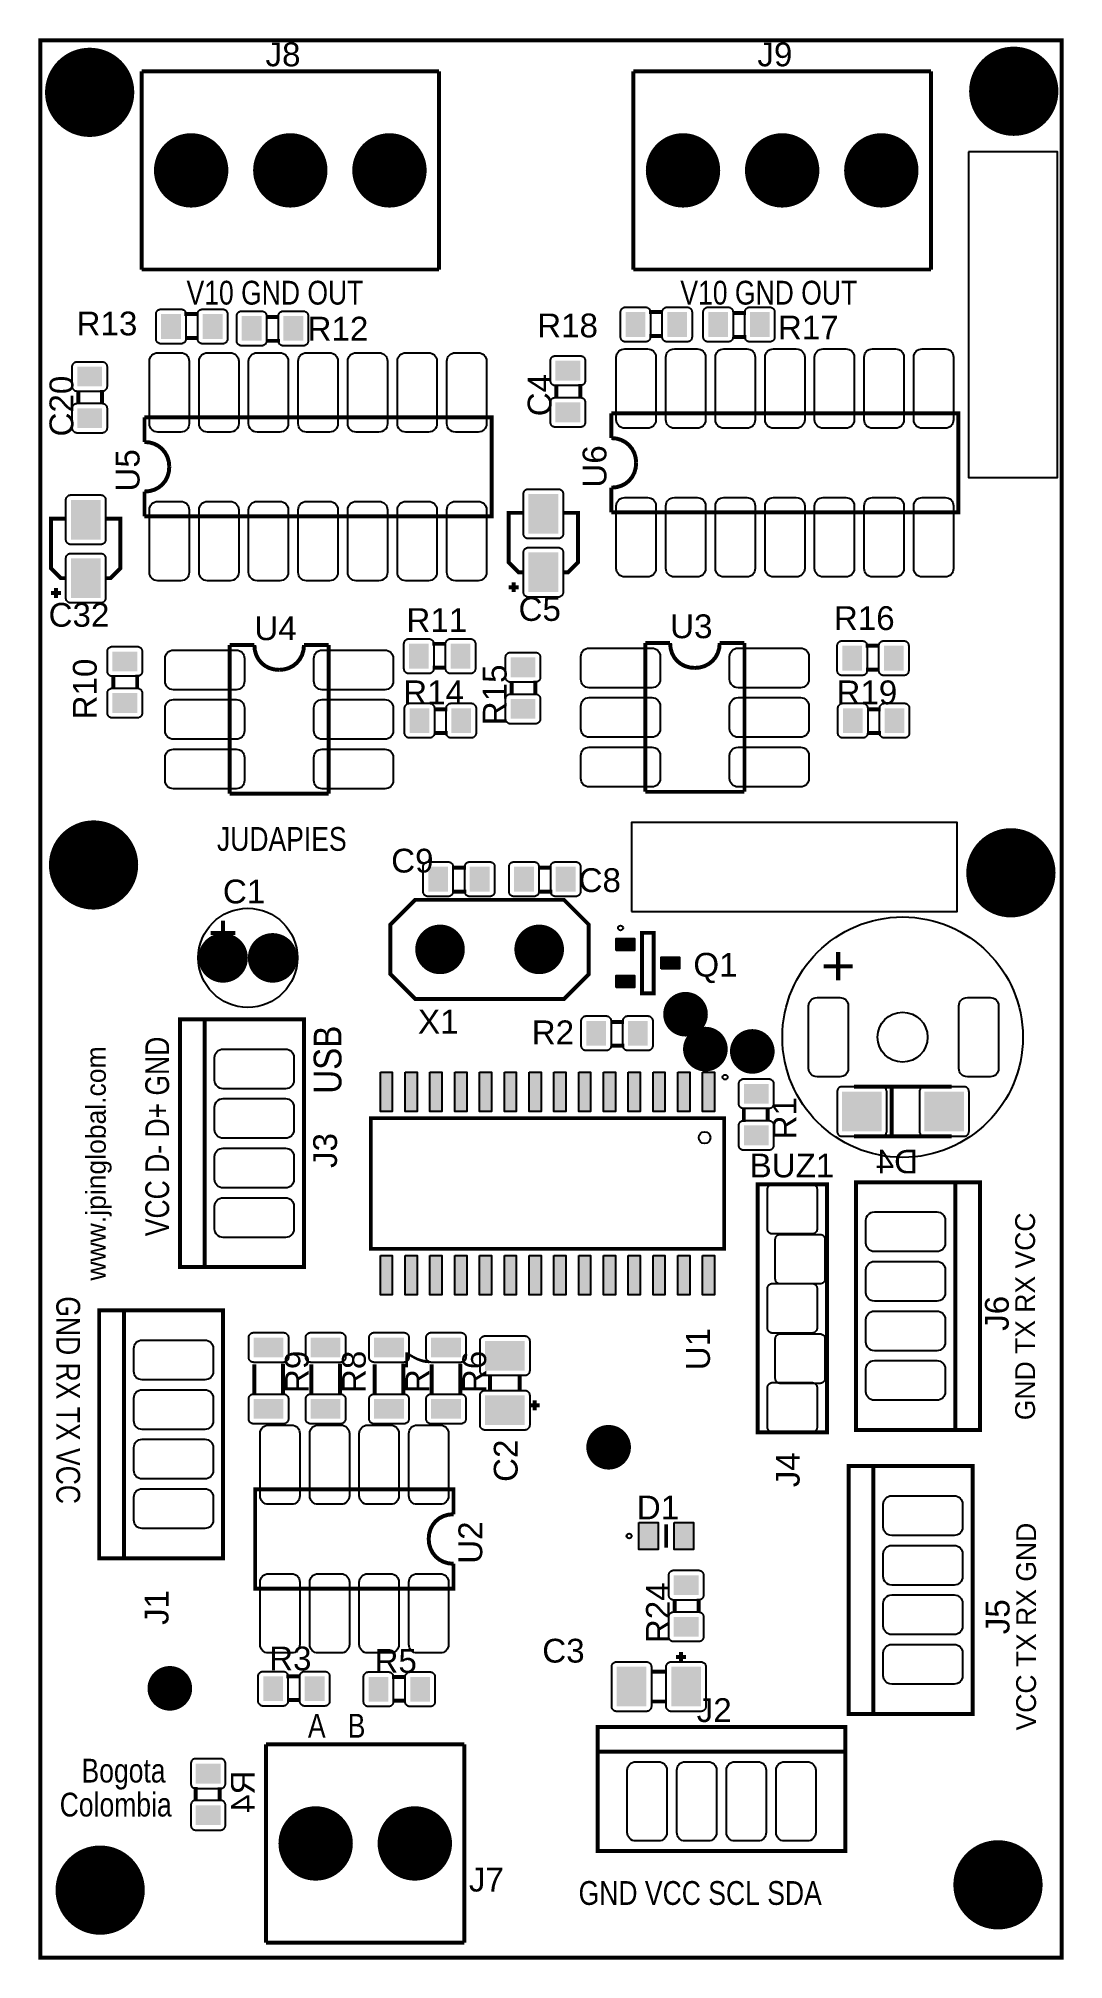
# Model space of a CAD drawing. Header units: inches. Extents: x -1.03 to 1.03, y -1.94 to 1.94.
import ezdxf

# ---------------------------------------------------------------- set-up
doc = ezdxf.new("R2010")
doc.units = ezdxf.units.IN
doc.layers.get('0').update_dxf_attribs({"linetype": 'CONTINUOUS'})

msp = doc.modelspace()

# ---------------------------------------------------------------- texts
for s, height, width, p in [('J8', 0.048, 1.041667, (-0.575858, 1.88198)), ('J8', 0.048, 1.041667, (-0.575858, 1.88198)), ('J8', 0.048, 1.041667, (-0.575858, 1.88198)), ('J9', 0.048, 1.041667, (0.416268, 1.88198)), ('J9', 0.048, 1.041667, (0.416268, 1.88198)), ('J9', 0.048, 1.041667, (0.416268, 1.88198)), ('V10 GND OUT', 0.048, 0.833333, (-0.735126, 1.401217)), ('V10 GND OUT', 0.048, 0.833333, (-0.735126, 1.401217)), ('V10 GND OUT', 0.048, 0.833333, (-0.735126, 1.401217)), ('V10 GND OUT', 0.048, 0.833333, (0.260937, 1.401217)), ('V10 GND OUT', 0.048, 0.833333, (0.260937, 1.401217)), ('V10 GND OUT', 0.048, 0.833333, (0.260937, 1.401217)), ('R13', 0.048, 1.041667, (-0.957031, 1.339012)), ('R13', 0.048, 1.041667, (-0.957031, 1.339012)), ('R13', 0.048, 1.041667, (-0.957031, 1.339012)), ('R12', 0.048, 1.041667, (-0.491142, 1.328648)), ('R12', 0.048, 1.041667, (-0.491142, 1.328648)), ('R12', 0.048, 1.041667, (-0.491142, 1.328648)), ('R18', 0.048, 1.041667, (-0.027898, 1.335075)), ('R18', 0.048, 1.041667, (-0.027898, 1.335075)), ('R18', 0.048, 1.041667, (-0.027898, 1.335075)), ('R17', 0.048, 1.041667, (0.457677, 1.330965)), ('R17', 0.048, 1.041667, (0.457677, 1.330965)), ('R17', 0.048, 1.041667, (0.457677, 1.330965)), ('C32', 0.048, 1.041667, (-1.013457, 0.751146)), ('C32', 0.048, 1.041667, (-1.013457, 0.751146)), ('C32', 0.048, 1.041667, (-1.013457, 0.751146)), ('R11', 0.048, 1.041667, (-0.291677, 0.740587)), ('R11', 0.048, 1.041667, (-0.291677, 0.740587)), ('R11', 0.048, 1.041667, (-0.291677, 0.740587)), ('C5', 0.048, 1.041667, (-0.065469, 0.762957)), ('C5', 0.048, 1.041667, (-0.065469, 0.762957)), ('C5', 0.048, 1.041667, (-0.065469, 0.762957)), ('U3', 0.048, 1.041667, (0.240283, 0.728043)), ('U3', 0.048, 1.041667, (0.240283, 0.728043)), ('U3', 0.048, 1.041667, (0.240283, 0.728043)), ('R16', 0.048, 1.041667, (0.570528, 0.744524)), ('R16', 0.048, 1.041667, (0.570528, 0.744524)), ('R16', 0.048, 1.041667, (0.570528, 0.744524)), ('U4', 0.048, 1.041667, (-0.598299, 0.724106)), ('U4', 0.048, 1.041667, (-0.598299, 0.724106)), ('U4', 0.048, 1.041667, (-0.598299, 0.724106)), ('R14', 0.048, 1.041667, (-0.298228, 0.594744)), ('R14', 0.048, 1.041667, (-0.298228, 0.594744)), ('R14', 0.048, 1.041667, (-0.298228, 0.594744)), ('R19', 0.048, 1.041667, (0.575787, 0.594744)), ('R19', 0.048, 1.041667, (0.575787, 0.594744)), ('R19', 0.048, 1.041667, (0.575787, 0.594744)), ('JUDAPIES', 0.048, 0.833333, (-0.673795, 0.298965)), ('JUDAPIES', 0.048, 0.833333, (-0.673795, 0.298965)), ('JUDAPIES', 0.048, 0.833333, (-0.673795, 0.298965)), ('C9', 0.048, 1.041667, (-0.322378, 0.255169)), ('C9', 0.048, 1.041667, (-0.322378, 0.255169)), ('C9', 0.048, 1.041667, (-0.322378, 0.255169)), ('C1', 0.048, 1.041667, (-0.661827, 0.192957)), ('C1', 0.048, 1.041667, (-0.661827, 0.192957)), ('C1', 0.048, 1.041667, (-0.661827, 0.192957)), ('C8', 0.048, 1.041667, (0.055575, 0.215799)), ('C8', 0.048, 1.041667, (0.055575, 0.215799)), ('C8', 0.048, 1.041667, (0.055575, 0.215799)), ('Q1', 0.048, 1.041667, (0.287197, 0.045098)), ('Q1', 0.048, 1.041667, (0.287197, 0.045098)), ('Q1', 0.048, 1.041667, (0.287197, 0.045098)), ('+', 0.08, 1.125, (0.54389, 0.027445)), ('+', 0.08, 1.125, (0.54389, 0.027445)), ('+', 0.08, 1.125, (0.54389, 0.027445)), ('X1', 0.048, 1.041667, (-0.268315, -0.069689)), ('X1', 0.048, 1.041667, (-0.268315, -0.069689)), ('X1', 0.048, 1.041667, (-0.268315, -0.069689)), ('R2', 0.048, 1.041667, (-0.038913, -0.091287)), ('R2', 0.048, 1.041667, (-0.038913, -0.091287)), ('R2', 0.048, 1.041667, (-0.038913, -0.091287)), ('BUZ1', 0.048, 1.041667, (0.400583, -0.359911)), ('BUZ1', 0.048, 1.041667, (0.400583, -0.359911)), ('BUZ1', 0.048, 1.041667, (0.400583, -0.359911)), ('D1', 0.048, 1.041667, (0.172972, -1.049957)), ('D1', 0.048, 1.041667, (0.172972, -1.049957)), ('D1', 0.048, 1.041667, (0.172972, -1.049957)), ('R3', 0.048, 1.041667, (-0.568567, -1.354657)), ('R3', 0.048, 1.041667, (-0.568567, -1.354657)), ('R3', 0.048, 1.041667, (-0.568567, -1.354657)), ('R5', 0.048, 1.041667, (-0.356031, -1.359634)), ('R5', 0.048, 1.041667, (-0.356031, -1.359634)), ('R5', 0.048, 1.041667, (-0.356031, -1.359634)), ('C3', 0.048, 1.041667, (-0.017622, -1.33898)), ('C3', 0.048, 1.041667, (-0.017622, -1.33898)), ('C3', 0.048, 1.041667, (-0.017622, -1.33898)), ('J2', 0.048, 1.041667, (0.293913, -1.458969)), ('J2', 0.048, 1.041667, (0.293913, -1.458969)), ('J2', 0.048, 1.041667, (0.293913, -1.458969)), ('A   B', 0.048, 0.833333, (-0.490291, -1.490437)), ('A   B', 0.048, 0.833333, (-0.490291, -1.490437)), ('A   B', 0.048, 0.833333, (-0.490291, -1.490437)), ('Bogota', 0.048, 0.833333, (-0.946984, -1.580988)), ('Bogota', 0.048, 0.833333, (-0.946984, -1.580988)), ('Bogota', 0.048, 0.833333, (-0.946984, -1.580988)), ('Colombia', 0.048, 0.833333, (-0.990983, -1.649579)), ('Colombia', 0.048, 0.833333, (-0.990983, -1.649579)), ('Colombia', 0.048, 0.833333, (-0.990983, -1.649579)), ('J7', 0.048, 1.041667, (-0.165701, -1.800941)), ('J7', 0.048, 1.041667, (-0.165701, -1.800941)), ('J7', 0.048, 1.041667, (-0.165701, -1.800941)), ('GND VCC SCL SDA', 0.048, 0.833333, (0.055701, -1.827894)), ('GND VCC SCL SDA', 0.048, 0.833333, (0.055701, -1.827894)), ('GND VCC SCL SDA', 0.048, 0.833333, (0.055701, -1.827894))]:
    msp.add_text(s, height=height, dxfattribs=dict(width=width)).set_placement(p)
for s, height, rotation, width, p in [('C20', 0.048, 90, 1.041667, (-0.963583, 1.135043)), ('C20', 0.048, 90, 1.041667, (-0.963583, 1.135043)), ('C20', 0.048, 90, 1.041667, (-0.963583, 1.135043)), ('C4', 0.048, 90, 1.041667, (0.000984, 1.175791)), ('C4', 0.048, 90, 1.041667, (0.000984, 1.175791)), ('C4', 0.048, 90, 1.041667, (0.000984, 1.175791)), ('U5', 0.048, 90, 1.041667, (-0.829953, 1.023949)), ('U5', 0.048, 90, 1.041667, (-0.829953, 1.023949)), ('U5', 0.048, 90, 1.041667, (-0.829953, 1.023949)), ('U6', 0.048, 90, 1.041667, (0.11178, 1.031823)), ('U6', 0.048, 90, 1.041667, (0.11178, 1.031823)), ('U6', 0.048, 90, 1.041667, (0.11178, 1.031823)), ('R10', 0.048, 90, 1.041667, (-0.916339, 0.564177)), ('R10', 0.048, 90, 1.041667, (-0.916339, 0.564177)), ('R10', 0.048, 90, 1.041667, (-0.916339, 0.564177)), ('R15', 0.048, 90, 1.041667, (-0.089567, 0.552366)), ('R15', 0.048, 90, 1.041667, (-0.089567, 0.552366)), ('R15', 0.048, 90, 1.041667, (-0.089567, 0.552366)), ('USB', 0.056, 90, 0.892857, (-0.422701, -0.191256)), ('USB', 0.056, 90, 0.892857, (-0.422701, -0.191256)), ('USB', 0.056, 90, 0.892857, (-0.422701, -0.191256)), ('VCC D- D+ GND', 0.048, 90, 0.833333, (-0.770283, -0.478657)), ('VCC D- D+ GND', 0.048, 90, 0.833333, (-0.770283, -0.478657)), ('VCC D- D+ GND', 0.048, 90, 0.833333, (-0.770283, -0.478657)), ('R1', 0.048, 90, 1.041667, (0.494969, -0.283217)), ('R1', 0.048, 90, 1.041667, (0.494969, -0.283217)), ('R1', 0.048, 90, 1.041667, (0.494969, -0.283217)), ('J3', 0.048, 90, 1.041667, (-0.431693, -0.341043)), ('J3', 0.048, 90, 1.041667, (-0.431693, -0.341043)), ('J3', 0.048, 90, 1.041667, (-0.431693, -0.341043)), ('GND RX TX VCC', 0.048, 270, 0.833333, (-0.997787, -0.599902)), ('GND RX TX VCC', 0.048, 270, 0.833333, (-0.997787, -0.599902)), ('GND RX TX VCC', 0.048, 270, 0.833333, (-0.997787, -0.599902)), ('J6', 0.048, 90, 1.041667, (0.923299, -0.669634)), ('J6', 0.048, 90, 1.041667, (0.923299, -0.669634)), ('J6', 0.048, 90, 1.041667, (0.923299, -0.669634)), ('U1', 0.048, 90, 1.041667, (0.320528, -0.749091)), ('U1', 0.048, 90, 1.041667, (0.320528, -0.749091)), ('U1', 0.048, 90, 1.041667, (0.320528, -0.749091)), ('R9', 0.048, 90, 1.041667, (-0.488701, -0.795138)), ('R9', 0.048, 90, 1.041667, (-0.488701, -0.795138)), ('R9', 0.048, 90, 1.041667, (-0.488701, -0.795138)), ('R8', 0.048, 90, 1.041667, (-0.373638, -0.795138)), ('R8', 0.048, 90, 1.041667, (-0.373638, -0.795138)), ('R8', 0.048, 90, 1.041667, (-0.373638, -0.795138)), ('R7', 0.048, 90, 1.041667, (-0.245701, -0.795138)), ('R7', 0.048, 90, 1.041667, (-0.245701, -0.795138)), ('R7', 0.048, 90, 1.041667, (-0.245701, -0.795138)), ('R6', 0.048, 90, 1.041667, (-0.130764, -0.795138)), ('R6', 0.048, 90, 1.041667, (-0.130764, -0.795138)), ('R6', 0.048, 90, 1.041667, (-0.130764, -0.795138)), ('C2', 0.048, 90, 1.041667, (-0.067354, -0.974421)), ('C2', 0.048, 90, 1.041667, (-0.067354, -0.974421)), ('C2', 0.048, 90, 1.041667, (-0.067354, -0.974421)), ('J4', 0.048, 90, 1.041667, (0.501543, -0.985106)), ('J4', 0.048, 90, 1.041667, (0.501543, -0.985106)), ('J4', 0.048, 90, 1.041667, (0.501543, -0.985106)), ('U2', 0.048, 90, 1.041667, (-0.138701, -1.139634)), ('U2', 0.048, 90, 1.041667, (-0.138701, -1.139634)), ('U2', 0.048, 90, 1.041667, (-0.138701, -1.139634)), ('J1', 0.048, 90, 1.041667, (-0.771511, -1.263004)), ('J1', 0.048, 90, 1.041667, (-0.771511, -1.263004)), ('J1', 0.048, 90, 1.041667, (-0.771511, -1.263004)), ('R24', 0.048, 90, 1.041667, (0.239654, -1.29976)), ('R24', 0.048, 90, 1.041667, (0.239654, -1.29976)), ('R24', 0.048, 90, 1.041667, (0.239654, -1.29976)), ('J5', 0.048, 90, 1.041667, (0.924913, -1.281839)), ('J5', 0.048, 90, 1.041667, (0.924913, -1.281839)), ('J5', 0.048, 90, 1.041667, (0.924913, -1.281839))]:
    msp.add_text(s, height=height, rotation=rotation, dxfattribs=dict(width=width)).set_placement(p)
for s, p in [('www.jpinglobal.com', (-0.898071, -0.568264)), ('www.jpinglobal.com', (-0.898071, -0.568264)), ('www.jpinglobal.com', (-0.898071, -0.568264)), ('GND TX RX VCC', (0.976337, -0.849889)), ('GND TX RX VCC', (0.976337, -0.849889)), ('GND TX RX VCC', (0.976337, -0.849889)), ('VCC TX RX GND', (0.978361, -1.475873)), ('VCC TX RX GND', (0.978361, -1.475873)), ('VCC TX RX GND', (0.978361, -1.475873))]:
    msp.add_text(s, height=0.04, rotation=90).set_placement(p)
at = {"text_generation_flag": 2, "width": 1.041667}
msp.add_text('D4', height=0.048, dxfattribs=at).set_placement((0.740465, -0.352083))
msp.add_text('D4', height=0.048, dxfattribs=at).set_placement((0.740465, -0.352083))
msp.add_text('D4', height=0.048, dxfattribs=at).set_placement((0.740465, -0.352083))
msp.add_text('R4', height=0.048, rotation=90, dxfattribs=at).set_placement((-0.59778, -1.55698))
msp.add_text('R4', height=0.048, rotation=90, dxfattribs=at).set_placement((-0.59778, -1.55698))
msp.add_text('R4', height=0.048, rotation=90, dxfattribs=at).set_placement((-0.59778, -1.55698))

# ---------------------------------------------------------------- blocks, each defined once
blk = doc.blocks.new('RPAD')
blk.add_trace([(-0.5, -0.5), (-0.5, 0.5), (0.5, -0.5), (0.5, 0.5)])
blk = doc.blocks.new('EPAD')
at = {"const_width": 0.5}
blk.add_lwpolyline([(-0.25, 0, 1), (0.25, 0, 1)], format="xyb", close=True, dxfattribs=at)

# ---------------------------------------------------------------- linework, layer by layer
for points, const_width in [([(-1.02989, -1.934256), (1.02989, -1.934256), (1.02989, 1.934256), (-1.02989, 1.934256), (-1.02989, -1.934256)], 0.008), ([(-1.02989, -1.934256), (1.02989, -1.934256), (1.02989, 1.934256), (-1.02989, 1.934256), (-1.02989, -1.934256)], 0.008), ([(-1.02989, -1.934256), (1.02989, -1.934256), (1.02989, 1.934256), (-1.02989, 1.934256), (-1.02989, -1.934256)], 0.008), ([(-0.825858, 1.87198), (-0.825858, 1.47198)], 0.008), ([(-0.225858, 1.87198), (-0.825858, 1.87198)], 0.008), ([(-0.825858, 1.87198), (-0.825858, 1.47198)], 0.008), ([(-0.225858, 1.87198), (-0.825858, 1.87198)], 0.008), ([(-0.825858, 1.87198), (-0.825858, 1.47198)], 0.008), ([(-0.225858, 1.87198), (-0.825858, 1.87198)], 0.008), ([(-0.225858, 1.87198), (-0.225858, 1.47198)], 0.008), ([(-0.225858, 1.87198), (-0.225858, 1.47198)], 0.008), ([(-0.225858, 1.87198), (-0.225858, 1.47198)], 0.008), ([(0.166268, 1.87198), (0.166268, 1.47198)], 0.008), ([(0.766268, 1.87198), (0.166268, 1.87198)], 0.008), ([(0.166268, 1.87198), (0.166268, 1.47198)], 0.008), ([(0.766268, 1.87198), (0.166268, 1.87198)], 0.008), ([(0.166268, 1.87198), (0.166268, 1.47198)], 0.008), ([(0.766268, 1.87198), (0.166268, 1.87198)], 0.008), ([(0.766268, 1.87198), (0.766268, 1.47198)], 0.008), ([(0.766268, 1.87198), (0.766268, 1.47198)], 0.008), ([(0.766268, 1.87198), (0.766268, 1.47198)], 0.008), ([(-0.825858, 1.47198), (-0.225858, 1.47198)], 0.008), ([(-0.825858, 1.47198), (-0.225858, 1.47198)], 0.008), ([(-0.825858, 1.47198), (-0.225858, 1.47198)], 0.008), ([(0.166268, 1.47198), (0.766268, 1.47198)], 0.008), ([(0.166268, 1.47198), (0.766268, 1.47198)], 0.008), ([(0.166268, 1.47198), (0.766268, 1.47198)], 0.008), ([(-0.711551, 1.38202), (-0.739551, 1.38202)], 0.008), ([(-0.711551, 1.38202), (-0.739551, 1.38202)], 0.008), ([(-0.711551, 1.38202), (-0.739551, 1.38202)], 0.008), ([(-0.574811, 1.376083), (-0.547811, 1.376083)], 0.008), ([(-0.574811, 1.376083), (-0.547811, 1.376083)], 0.008), ([(-0.574811, 1.376083), (-0.547811, 1.376083)], 0.008), ([(0.225457, 1.385957), (0.197457, 1.385957)], 0.008), ([(0.225457, 1.385957), (0.197457, 1.385957)], 0.008), ([(0.225457, 1.385957), (0.197457, 1.385957)], 0.008), ([(0.366134, 1.383957), (0.393134, 1.383957)], 0.008), ([(0.366134, 1.383957), (0.393134, 1.383957)], 0.008), ([(0.366134, 1.383957), (0.393134, 1.383957)], 0.008), ([(-0.711551, 1.33402), (-0.738551, 1.33402)], 0.008), ([(-0.711551, 1.33402), (-0.738551, 1.33402)], 0.008), ([(-0.711551, 1.33402), (-0.738551, 1.33402)], 0.008), ([(-0.574811, 1.328083), (-0.546811, 1.328083)], 0.008), ([(-0.574811, 1.328083), (-0.546811, 1.328083)], 0.008), ([(-0.574811, 1.328083), (-0.546811, 1.328083)], 0.008), ([(0.225457, 1.337957), (0.198457, 1.337957)], 0.008), ([(0.225457, 1.337957), (0.198457, 1.337957)], 0.008), ([(0.225457, 1.337957), (0.198457, 1.337957)], 0.008), ([(0.366134, 1.335957), (0.394134, 1.335957)], 0.008), ([(0.366134, 1.335957), (0.394134, 1.335957)], 0.008), ([(0.366134, 1.335957), (0.394134, 1.335957)], 0.008), ([(0.010984, 1.212791), (0.010984, 1.239791)], 0.008), ([(0.010984, 1.212791), (0.010984, 1.239791)], 0.008), ([(0.010984, 1.212791), (0.010984, 1.239791)], 0.008), ([(0.058984, 1.212791), (0.058984, 1.240791)], 0.008), ([(0.058984, 1.212791), (0.058984, 1.240791)], 0.008), ([(0.058984, 1.212791), (0.058984, 1.240791)], 0.008), ([(-0.953583, 1.20098), (-0.953583, 1.22798)], 0.008), ([(-0.953583, 1.20098), (-0.953583, 1.22798)], 0.008), ([(-0.953583, 1.20098), (-0.953583, 1.22798)], 0.008), ([(-0.905583, 1.20098), (-0.905583, 1.22898)], 0.008), ([(-0.905583, 1.20098), (-0.905583, 1.22898)], 0.008), ([(-0.905583, 1.20098), (-0.905583, 1.22898)], 0.008), ([(-0.819953, 1.123949), (-0.819953, 1.173949)], 0.008), ([(-0.819953, 0.973949), (-0.119953, 0.973949), (-0.119953, 1.173949), (-0.819953, 1.173949)], 0.008), ([(-0.819953, 1.123949), (-0.819953, 1.173949)], 0.008), ([(-0.819953, 0.973949), (-0.119953, 0.973949), (-0.119953, 1.173949), (-0.819953, 1.173949)], 0.008), ([(-0.819953, 1.123949), (-0.819953, 1.173949)], 0.008), ([(-0.819953, 0.973949), (-0.119953, 0.973949), (-0.119953, 1.173949), (-0.819953, 1.173949)], 0.008), ([(0.12178, 1.131823), (0.12178, 1.181823)], 0.008), ([(0.12178, 0.981823), (0.82178, 0.981823), (0.82178, 1.181823), (0.12178, 1.181823)], 0.008), ([(0.12178, 1.131823), (0.12178, 1.181823)], 0.008), ([(0.12178, 0.981823), (0.82178, 0.981823), (0.82178, 1.181823), (0.12178, 1.181823)], 0.008), ([(0.12178, 1.131823), (0.12178, 1.181823)], 0.008), ([(0.12178, 0.981823), (0.82178, 0.981823), (0.82178, 1.181823), (0.12178, 1.181823)], 0.008), ([(-0.769953, 1.073949), (-0.770912, 1.084136), (-0.773687, 1.093574), (-0.778127, 1.102074), (-0.784078, 1.109449), (-0.791388, 1.115511), (-0.799906, 1.120074), (-0.809478, 1.122949), (-0.819953, 1.123949)], 0.008), ([(-0.769953, 1.073949), (-0.770912, 1.084136), (-0.773687, 1.093574), (-0.778127, 1.102074), (-0.784078, 1.109449), (-0.791388, 1.115511), (-0.799906, 1.120074), (-0.809478, 1.122949), (-0.819953, 1.123949)], 0.008), ([(-0.769953, 1.073949), (-0.770912, 1.084136), (-0.773687, 1.093574), (-0.778127, 1.102074), (-0.784078, 1.109449), (-0.791388, 1.115511), (-0.799906, 1.120074), (-0.809478, 1.122949), (-0.819953, 1.123949)], 0.008), ([(0.17178, 1.081823), (0.17082, 1.09201), (0.168045, 1.101448), (0.163606, 1.109948), (0.157654, 1.117323), (0.150344, 1.123385), (0.141826, 1.127948), (0.132254, 1.130823), (0.12178, 1.131823)], 0.008), ([(0.17178, 1.081823), (0.17082, 1.09201), (0.168045, 1.101448), (0.163606, 1.109948), (0.157654, 1.117323), (0.150344, 1.123385), (0.141826, 1.127948), (0.132254, 1.130823), (0.12178, 1.131823)], 0.008), ([(0.17178, 1.081823), (0.17082, 1.09201), (0.168045, 1.101448), (0.163606, 1.109948), (0.157654, 1.117323), (0.150344, 1.123385), (0.141826, 1.127948), (0.132254, 1.130823), (0.12178, 1.131823)], 0.008), ([(0.17178, 1.081823), (0.17082, 1.071348), (0.168045, 1.061776), (0.163606, 1.053258), (0.157654, 1.045948), (0.150344, 1.039997), (0.141826, 1.035557), (0.132254, 1.032782), (0.12178, 1.031823)], 0.008), ([(0.17178, 1.081823), (0.17082, 1.071348), (0.168045, 1.061776), (0.163606, 1.053258), (0.157654, 1.045948), (0.150344, 1.039997), (0.141826, 1.035557), (0.132254, 1.032782), (0.12178, 1.031823)], 0.008), ([(0.17178, 1.081823), (0.17082, 1.071348), (0.168045, 1.061776), (0.163606, 1.053258), (0.157654, 1.045948), (0.150344, 1.039997), (0.141826, 1.035557), (0.132254, 1.032782), (0.12178, 1.031823)], 0.008), ([(-0.769953, 1.073949), (-0.770912, 1.063474), (-0.773687, 1.053902), (-0.778127, 1.045384), (-0.784078, 1.038074), (-0.791388, 1.032123), (-0.799906, 1.027683), (-0.809478, 1.024908), (-0.819953, 1.023949)], 0.008), ([(-0.769953, 1.073949), (-0.770912, 1.063474), (-0.773687, 1.053902), (-0.778127, 1.045384), (-0.784078, 1.038074), (-0.791388, 1.032123), (-0.799906, 1.027683), (-0.809478, 1.024908), (-0.819953, 1.023949)], 0.008), ([(-0.769953, 1.073949), (-0.770912, 1.063474), (-0.773687, 1.053902), (-0.778127, 1.045384), (-0.784078, 1.038074), (-0.791388, 1.032123), (-0.799906, 1.027683), (-0.809478, 1.024908), (-0.819953, 1.023949)], 0.008), ([(-0.819953, 0.973949), (-0.819953, 1.023949)], 0.008), ([(-0.819953, 0.973949), (-0.819953, 1.023949)], 0.008), ([(-0.819953, 0.973949), (-0.819953, 1.023949)], 0.008), ([(0.12178, 0.981823), (0.12178, 1.031823)], 0.008), ([(0.12178, 0.981823), (0.12178, 1.031823)], 0.008), ([(0.12178, 0.981823), (0.12178, 1.031823)], 0.008), ([(-0.978457, 0.849146), (-0.988457, 0.849146), (-1.008457, 0.869146), (-1.008457, 0.969146), (-0.978457, 0.969146)], 0.008), ([(-0.978457, 0.849146), (-0.988457, 0.849146), (-1.008457, 0.869146), (-1.008457, 0.969146), (-0.978457, 0.969146)], 0.008), ([(-0.978457, 0.849146), (-0.988457, 0.849146), (-1.008457, 0.869146), (-1.008457, 0.969146), (-0.978457, 0.969146)], 0.008), ([(-0.898457, 0.969146), (-0.868457, 0.969146), (-0.868457, 0.869146), (-0.888457, 0.849146), (-0.898457, 0.849146)], 0.008), ([(-0.898457, 0.969146), (-0.868457, 0.969146), (-0.868457, 0.869146), (-0.888457, 0.849146), (-0.898457, 0.849146)], 0.008), ([(-0.898457, 0.969146), (-0.868457, 0.969146), (-0.868457, 0.869146), (-0.888457, 0.849146), (-0.898457, 0.849146)], 0.008), ([(-0.055469, 0.860957), (-0.065469, 0.860957), (-0.085469, 0.880957), (-0.085469, 0.980957), (-0.055469, 0.980957)], 0.008), ([(-0.055469, 0.860957), (-0.065469, 0.860957), (-0.085469, 0.880957), (-0.085469, 0.980957), (-0.055469, 0.980957)], 0.008), ([(-0.055469, 0.860957), (-0.065469, 0.860957), (-0.085469, 0.880957), (-0.085469, 0.980957), (-0.055469, 0.980957)], 0.008), ([(0.024531, 0.980957), (0.054531, 0.980957), (0.054531, 0.880957), (0.034531, 0.860957), (0.024531, 0.860957)], 0.008), ([(0.024531, 0.980957), (0.054531, 0.980957), (0.054531, 0.880957), (0.034531, 0.860957), (0.024531, 0.860957)], 0.008), ([(0.024531, 0.980957), (0.054531, 0.980957), (0.054531, 0.880957), (0.034531, 0.860957), (0.024531, 0.860957)], 0.008), ([(-0.988457, 0.819146), (-1.008457, 0.819146)], 0.008), ([(-0.988457, 0.819146), (-1.008457, 0.819146)], 0.008), ([(-0.988457, 0.819146), (-1.008457, 0.819146)], 0.008), ([(-0.998457, 0.829146), (-0.998457, 0.809146)], 0.008), ([(-0.998457, 0.829146), (-0.998457, 0.809146)], 0.008), ([(-0.998457, 0.829146), (-0.998457, 0.809146)], 0.008), ([(-0.065469, 0.830957), (-0.085469, 0.830957)], 0.008), ([(-0.065469, 0.830957), (-0.085469, 0.830957)], 0.008), ([(-0.065469, 0.830957), (-0.085469, 0.830957)], 0.008), ([(-0.075469, 0.840957), (-0.075469, 0.820957)], 0.008), ([(-0.075469, 0.840957), (-0.075469, 0.820957)], 0.008), ([(-0.075469, 0.840957), (-0.075469, 0.820957)], 0.008), ([(-0.648299, 0.714106), (-0.598299, 0.714106)], 0.008), ([(-0.648299, 0.714106), (-0.648299, 0.414106)], 0.008), ([(-0.648299, 0.714106), (-0.598299, 0.714106)], 0.008), ([(-0.648299, 0.714106), (-0.648299, 0.414106)], 0.008), ([(-0.648299, 0.714106), (-0.598299, 0.714106)], 0.008), ([(-0.648299, 0.714106), (-0.648299, 0.414106)], 0.008), ([(-0.548299, 0.664106), (-0.558774, 0.665065), (-0.568346, 0.667841), (-0.576864, 0.67228), (-0.584174, 0.678231), (-0.590125, 0.685542), (-0.594565, 0.694059), (-0.59734, 0.703631), (-0.598299, 0.714106)], 0.008), ([(-0.548299, 0.664106), (-0.558774, 0.665065), (-0.568346, 0.667841), (-0.576864, 0.67228), (-0.584174, 0.678231), (-0.590125, 0.685542), (-0.594565, 0.694059), (-0.59734, 0.703631), (-0.598299, 0.714106)], 0.008), ([(-0.548299, 0.664106), (-0.558774, 0.665065), (-0.568346, 0.667841), (-0.576864, 0.67228), (-0.584174, 0.678231), (-0.590125, 0.685542), (-0.594565, 0.694059), (-0.59734, 0.703631), (-0.598299, 0.714106)], 0.008), ([(-0.548299, 0.664106), (-0.538112, 0.665065), (-0.528674, 0.667841), (-0.520174, 0.67228), (-0.512799, 0.678231), (-0.506737, 0.685542), (-0.502174, 0.694059), (-0.499299, 0.703631), (-0.498299, 0.714106)], 0.008), ([(-0.548299, 0.664106), (-0.538112, 0.665065), (-0.528674, 0.667841), (-0.520174, 0.67228), (-0.512799, 0.678231), (-0.506737, 0.685542), (-0.502174, 0.694059), (-0.499299, 0.703631), (-0.498299, 0.714106)], 0.008), ([(-0.548299, 0.664106), (-0.538112, 0.665065), (-0.528674, 0.667841), (-0.520174, 0.67228), (-0.512799, 0.678231), (-0.506737, 0.685542), (-0.502174, 0.694059), (-0.499299, 0.703631), (-0.498299, 0.714106)], 0.008), ([(-0.498299, 0.714106), (-0.448299, 0.714106)], 0.008), ([(-0.498299, 0.714106), (-0.448299, 0.714106)], 0.008), ([(-0.498299, 0.714106), (-0.448299, 0.714106)], 0.008), ([(-0.448299, 0.714106), (-0.448299, 0.414106)], 0.008), ([(-0.448299, 0.714106), (-0.448299, 0.414106)], 0.008), ([(-0.448299, 0.714106), (-0.448299, 0.414106)], 0.008), ([(-0.211551, 0.716665), (-0.239551, 0.716665)], 0.008), ([(-0.211551, 0.716665), (-0.239551, 0.716665)], 0.008), ([(-0.211551, 0.716665), (-0.239551, 0.716665)], 0.008), ([(0.190283, 0.718043), (0.240283, 0.718043)], 0.008), ([(0.190283, 0.718043), (0.190283, 0.418043)], 0.008), ([(0.190283, 0.718043), (0.240283, 0.718043)], 0.008), ([(0.190283, 0.718043), (0.190283, 0.418043)], 0.008), ([(0.190283, 0.718043), (0.240283, 0.718043)], 0.008), ([(0.190283, 0.718043), (0.190283, 0.418043)], 0.008), ([(0.290283, 0.668043), (0.279809, 0.669002), (0.270237, 0.671778), (0.261719, 0.676217), (0.254409, 0.682169), (0.248457, 0.689479), (0.244018, 0.697996), (0.241243, 0.707569), (0.240283, 0.718043)], 0.008), ([(0.290283, 0.668043), (0.279809, 0.669002), (0.270237, 0.671778), (0.261719, 0.676217), (0.254409, 0.682169), (0.248457, 0.689479), (0.244018, 0.697996), (0.241243, 0.707569), (0.240283, 0.718043)], 0.008), ([(0.290283, 0.668043), (0.279809, 0.669002), (0.270237, 0.671778), (0.261719, 0.676217), (0.254409, 0.682169), (0.248457, 0.689479), (0.244018, 0.697996), (0.241243, 0.707569), (0.240283, 0.718043)], 0.008), ([(0.290283, 0.668043), (0.300471, 0.669002), (0.309909, 0.671778), (0.318409, 0.676217), (0.325783, 0.682169), (0.331846, 0.689479), (0.336409, 0.697996), (0.339283, 0.707569), (0.340283, 0.718043)], 0.008), ([(0.290283, 0.668043), (0.300471, 0.669002), (0.309909, 0.671778), (0.318409, 0.676217), (0.325783, 0.682169), (0.331846, 0.689479), (0.336409, 0.697996), (0.339283, 0.707569), (0.340283, 0.718043)], 0.008), ([(0.290283, 0.668043), (0.300471, 0.669002), (0.309909, 0.671778), (0.318409, 0.676217), (0.325783, 0.682169), (0.331846, 0.689479), (0.336409, 0.697996), (0.339283, 0.707569), (0.340283, 0.718043)], 0.008), ([(0.340283, 0.718043), (0.390283, 0.718043)], 0.008), ([(0.340283, 0.718043), (0.390283, 0.718043)], 0.008), ([(0.340283, 0.718043), (0.390283, 0.718043)], 0.008), ([(0.390283, 0.718043), (0.390283, 0.418043)], 0.008), ([(0.390283, 0.718043), (0.390283, 0.418043)], 0.008), ([(0.390283, 0.718043), (0.390283, 0.418043)], 0.008), ([(0.662465, 0.712728), (0.634465, 0.712728)], 0.008), ([(0.662465, 0.712728), (0.634465, 0.712728)], 0.008), ([(0.662465, 0.712728), (0.634465, 0.712728)], 0.008), ([(-0.211551, 0.668665), (-0.238551, 0.668665)], 0.008), ([(-0.211551, 0.668665), (-0.238551, 0.668665)], 0.008), ([(-0.211551, 0.668665), (-0.238551, 0.668665)], 0.008), ([(0.662465, 0.664728), (0.635465, 0.664728)], 0.008), ([(0.662465, 0.664728), (0.635465, 0.664728)], 0.008), ([(0.662465, 0.664728), (0.635465, 0.664728)], 0.008), ([(-0.882717, 0.626177), (-0.882717, 0.653177)], 0.008), ([(-0.882717, 0.626177), (-0.882717, 0.653177)], 0.008), ([(-0.882717, 0.626177), (-0.882717, 0.653177)], 0.008), ([(-0.834717, 0.626177), (-0.834717, 0.654177)], 0.008), ([(-0.834717, 0.626177), (-0.834717, 0.654177)], 0.008), ([(-0.834717, 0.626177), (-0.834717, 0.654177)], 0.008), ([(-0.079567, 0.614366), (-0.079567, 0.641366)], 0.008), ([(-0.079567, 0.614366), (-0.079567, 0.641366)], 0.008), ([(-0.079567, 0.614366), (-0.079567, 0.641366)], 0.008), ([(-0.031567, 0.614366), (-0.031567, 0.642366)], 0.008), ([(-0.031567, 0.614366), (-0.031567, 0.642366)], 0.008), ([(-0.031567, 0.614366), (-0.031567, 0.642366)], 0.008), ([(-0.236228, 0.584744), (-0.209228, 0.584744)], 0.008), ([(-0.236228, 0.584744), (-0.209228, 0.584744)], 0.008), ([(-0.236228, 0.584744), (-0.209228, 0.584744)], 0.008), ([(0.637787, 0.584744), (0.664787, 0.584744)], 0.008), ([(0.637787, 0.584744), (0.664787, 0.584744)], 0.008), ([(0.637787, 0.584744), (0.664787, 0.584744)], 0.008), ([(-0.236228, 0.536744), (-0.208228, 0.536744)], 0.008), ([(-0.236228, 0.536744), (-0.208228, 0.536744)], 0.008), ([(-0.236228, 0.536744), (-0.208228, 0.536744)], 0.008), ([(0.637787, 0.536744), (0.665787, 0.536744)], 0.008), ([(0.637787, 0.536744), (0.665787, 0.536744)], 0.008), ([(0.637787, 0.536744), (0.665787, 0.536744)], 0.008), ([(-0.648299, 0.414106), (-0.448299, 0.414106)], 0.008), ([(-0.648299, 0.414106), (-0.448299, 0.414106)], 0.008), ([(-0.648299, 0.414106), (-0.448299, 0.414106)], 0.008), ([(0.190283, 0.418043), (0.390283, 0.418043)], 0.008), ([(0.190283, 0.418043), (0.390283, 0.418043)], 0.008), ([(0.190283, 0.418043), (0.390283, 0.418043)], 0.008), ([(-0.198764, 0.264854), (-0.171764, 0.264854)], 0.008), ([(-0.198764, 0.264854), (-0.171764, 0.264854)], 0.008), ([(-0.198764, 0.264854), (-0.171764, 0.264854)], 0.008), ([(-0.025535, 0.264854), (0.001465, 0.264854)], 0.008), ([(-0.025535, 0.264854), (0.001465, 0.264854)], 0.008), ([(-0.025535, 0.264854), (0.001465, 0.264854)], 0.008), ([(0.026173, 0.000122), (-0.273827, 0.000122), (-0.323827, 0.050122), (-0.323827, 0.150122), (-0.273827, 0.200122), (0.026173, 0.200122), (0.076173, 0.150122), (0.076173, 0.050122), (0.026173, 0.000122)], 0.008), ([(0.026173, 0.000122), (-0.273827, 0.000122), (-0.323827, 0.050122), (-0.323827, 0.150122), (-0.273827, 0.200122), (0.026173, 0.200122), (0.076173, 0.150122), (0.076173, 0.050122), (0.026173, 0.000122)], 0.008), ([(0.026173, 0.000122), (-0.273827, 0.000122), (-0.323827, 0.050122), (-0.323827, 0.150122), (-0.273827, 0.200122), (0.026173, 0.200122), (0.076173, 0.150122), (0.076173, 0.050122), (0.026173, 0.000122)], 0.008), ([(-0.198764, 0.216854), (-0.170764, 0.216854)], 0.008), ([(-0.198764, 0.216854), (-0.170764, 0.216854)], 0.008), ([(-0.198764, 0.216854), (-0.170764, 0.216854)], 0.008), ([(-0.025535, 0.216854), (0.002465, 0.216854)], 0.008), ([(-0.025535, 0.216854), (0.002465, 0.216854)], 0.008), ([(-0.025535, 0.216854), (0.002465, 0.216854)], 0.008), ([(-0.661465, 0.157957), (-0.661465, 0.107957)], 0.008), ([(-0.661465, 0.157957), (-0.661465, 0.107957)], 0.008), ([(-0.661465, 0.157957), (-0.661465, 0.107957)], 0.008), ([(-0.686465, 0.132957), (-0.636465, 0.132957)], 0.008), ([(-0.686465, 0.132957), (-0.636465, 0.132957)], 0.008), ([(-0.686465, 0.132957), (-0.636465, 0.132957)], 0.008), ([(0.183654, 0.011539), (0.207276, 0.011539), (0.207276, 0.133587), (0.183654, 0.133587), (0.183654, 0.011539)], 0.007874), ([(0.183654, 0.011539), (0.207276, 0.011539), (0.207276, 0.133587), (0.183654, 0.133587), (0.183654, 0.011539)], 0.007874), ([(0.183654, 0.011539), (0.207276, 0.011539), (0.207276, 0.133587), (0.183654, 0.133587), (0.183654, 0.011539)], 0.007874), ([(-0.748465, -0.541043), (-0.498465, -0.541043), (-0.498465, -0.041043), (-0.748465, -0.041043), (-0.748465, -0.541043)], 0.008), ([(-0.748465, -0.541043), (-0.498465, -0.541043), (-0.498465, -0.041043), (-0.748465, -0.041043), (-0.748465, -0.541043)], 0.008), ([(-0.748465, -0.541043), (-0.498465, -0.541043), (-0.498465, -0.041043), (-0.748465, -0.041043), (-0.748465, -0.541043)], 0.008), ([(-0.698465, -0.541043), (-0.698465, -0.041043)], 0.008), ([(-0.698465, -0.541043), (-0.698465, -0.041043)], 0.008), ([(-0.698465, -0.541043), (-0.698465, -0.041043)], 0.008), ([(0.120134, -0.046169), (0.147134, -0.046169)], 0.008), ([(0.120134, -0.046169), (0.147134, -0.046169)], 0.008), ([(0.120134, -0.046169), (0.147134, -0.046169)], 0.008), ([(0.120134, -0.094169), (0.148134, -0.094169)], 0.008), ([(0.120134, -0.094169), (0.148134, -0.094169)], 0.008), ([(0.120134, -0.094169), (0.148134, -0.094169)], 0.008), ([(0.80815, -0.177043), (0.61115, -0.177043)], 0.008), ([(0.80815, -0.177043), (0.61115, -0.177043)], 0.008), ([(0.80815, -0.177043), (0.61115, -0.177043)], 0.008), ([(0.68715, -0.177043), (0.68715, -0.277043)], 0.008), ([(0.68715, -0.177043), (0.68715, -0.277043)], 0.008), ([(0.68715, -0.177043), (0.68715, -0.277043)], 0.008), ([(0.388969, -0.220217), (0.388969, -0.248217)], 0.008), ([(0.388969, -0.220217), (0.388969, -0.248217)], 0.008), ([(0.388969, -0.220217), (0.388969, -0.248217)], 0.008), ([(0.436969, -0.220217), (0.436969, -0.247217)], 0.008), ([(0.436969, -0.220217), (0.436969, -0.247217)], 0.008), ([(0.436969, -0.220217), (0.436969, -0.247217)], 0.008), ([(-0.363394, -0.240429), (-0.363394, -0.504209), (0.349205, -0.504209), (0.349205, -0.240429), (-0.363394, -0.240429)], 0.007874), ([(-0.363394, -0.240429), (-0.363394, -0.504209), (0.349205, -0.504209), (0.349205, -0.240429), (-0.363394, -0.240429)], 0.007874), ([(-0.363394, -0.240429), (-0.363394, -0.504209), (0.349205, -0.504209), (0.349205, -0.240429), (-0.363394, -0.240429)], 0.007874), ([(0.61115, -0.277043), (0.80815, -0.277043)], 0.008), ([(0.61115, -0.277043), (0.80815, -0.277043)], 0.008), ([(0.61115, -0.277043), (0.80815, -0.277043)], 0.008), ([(0.417055, -0.874083), (0.556425, -0.874083), (0.556425, -0.374083), (0.417055, -0.374083), (0.417055, -0.874083)], 0.008), ([(0.417055, -0.874083), (0.556425, -0.874083), (0.556425, -0.374083), (0.417055, -0.374083), (0.417055, -0.874083)], 0.008), ([(0.417055, -0.874083), (0.556425, -0.874083), (0.556425, -0.374083), (0.417055, -0.374083), (0.417055, -0.874083)], 0.008), ([(0.615299, -0.869634), (0.865299, -0.869634), (0.865299, -0.369634), (0.615299, -0.369634), (0.615299, -0.869634)], 0.008), ([(0.615299, -0.869634), (0.865299, -0.869634), (0.865299, -0.369634), (0.615299, -0.369634), (0.615299, -0.869634)], 0.008), ([(0.615299, -0.869634), (0.865299, -0.869634), (0.865299, -0.369634), (0.615299, -0.369634), (0.615299, -0.869634)], 0.008), ([(0.815299, -0.369634), (0.815299, -0.869634)], 0.008), ([(0.815299, -0.369634), (0.815299, -0.869634)], 0.008), ([(0.815299, -0.369634), (0.815299, -0.869634)], 0.008), ([(-0.911425, -1.128358), (-0.661425, -1.128358), (-0.661425, -0.628358), (-0.911425, -0.628358), (-0.911425, -1.128358)], 0.008), ([(-0.911425, -1.128358), (-0.661425, -1.128358), (-0.661425, -0.628358), (-0.911425, -0.628358), (-0.911425, -1.128358)], 0.008), ([(-0.911425, -1.128358), (-0.661425, -1.128358), (-0.661425, -0.628358), (-0.911425, -0.628358), (-0.911425, -1.128358)], 0.008), ([(-0.861425, -1.128358), (-0.861425, -0.628358)], 0.008), ([(-0.861425, -1.128358), (-0.861425, -0.628358)], 0.008), ([(-0.861425, -1.128358), (-0.861425, -0.628358)], 0.008), ([(-0.598701, -0.737138), (-0.598701, -0.796138)], 0.008), ([(-0.598701, -0.737138), (-0.598701, -0.796138)], 0.008), ([(-0.598701, -0.737138), (-0.598701, -0.796138)], 0.008), ([(-0.540701, -0.736138), (-0.540701, -0.796138)], 0.008), ([(-0.540701, -0.736138), (-0.540701, -0.796138)], 0.008), ([(-0.540701, -0.736138), (-0.540701, -0.796138)], 0.008), ([(-0.483638, -0.737138), (-0.483638, -0.796138)], 0.008), ([(-0.483638, -0.737138), (-0.483638, -0.796138)], 0.008), ([(-0.483638, -0.737138), (-0.483638, -0.796138)], 0.008), ([(-0.425638, -0.736138), (-0.425638, -0.796138)], 0.008), ([(-0.425638, -0.736138), (-0.425638, -0.796138)], 0.008), ([(-0.425638, -0.736138), (-0.425638, -0.796138)], 0.008), ([(-0.355701, -0.737138), (-0.355701, -0.796138)], 0.008), ([(-0.355701, -0.737138), (-0.355701, -0.796138)], 0.008), ([(-0.355701, -0.737138), (-0.355701, -0.796138)], 0.008), ([(-0.297701, -0.736138), (-0.297701, -0.796138)], 0.008), ([(-0.297701, -0.736138), (-0.297701, -0.796138)], 0.008), ([(-0.297701, -0.736138), (-0.297701, -0.796138)], 0.008), ([(-0.240764, -0.737138), (-0.240764, -0.796138)], 0.008), ([(-0.240764, -0.737138), (-0.240764, -0.796138)], 0.008), ([(-0.240764, -0.737138), (-0.240764, -0.796138)], 0.008), ([(-0.182764, -0.736138), (-0.182764, -0.796138)], 0.008), ([(-0.182764, -0.736138), (-0.182764, -0.796138)], 0.008), ([(-0.182764, -0.736138), (-0.182764, -0.796138)], 0.008), ([(-0.122992, -0.759815), (-0.122992, -0.789815)], 0.008), ([(-0.122992, -0.759815), (-0.122992, -0.789815)], 0.008), ([(-0.122992, -0.759815), (-0.122992, -0.789815)], 0.008), ([(-0.062992, -0.759815), (-0.062992, -0.789815)], 0.008), ([(-0.062992, -0.759815), (-0.062992, -0.789815)], 0.008), ([(-0.062992, -0.759815), (-0.062992, -0.789815)], 0.008), ([(-0.032992, -0.809815), (-0.032992, -0.829815)], 0.008), ([(-0.032992, -0.809815), (-0.032992, -0.829815)], 0.008), ([(-0.032992, -0.809815), (-0.032992, -0.829815)], 0.008), ([(-0.022992, -0.819815), (-0.042992, -0.819815)], 0.008), ([(-0.022992, -0.819815), (-0.042992, -0.819815)], 0.008), ([(-0.022992, -0.819815), (-0.042992, -0.819815)], 0.008), ([(0.600268, -1.442469), (0.850268, -1.442469), (0.850268, -0.942469), (0.600268, -0.942469), (0.600268, -1.442469)], 0.008), ([(0.600268, -1.442469), (0.850268, -1.442469), (0.850268, -0.942469), (0.600268, -0.942469), (0.600268, -1.442469)], 0.008), ([(0.600268, -1.442469), (0.850268, -1.442469), (0.850268, -0.942469), (0.600268, -0.942469), (0.600268, -1.442469)], 0.008), ([(0.650268, -1.442469), (0.650268, -0.942469)], 0.008), ([(0.650268, -1.442469), (0.650268, -0.942469)], 0.008), ([(0.650268, -1.442469), (0.650268, -0.942469)], 0.008), ([(-0.196701, -1.139634), (-0.196701, -1.189634), (-0.596701, -1.189634), (-0.596701, -0.989634), (-0.196701, -0.989634), (-0.196701, -1.039634)], 0.008), ([(-0.196701, -1.139634), (-0.196701, -1.189634), (-0.596701, -1.189634), (-0.596701, -0.989634), (-0.196701, -0.989634), (-0.196701, -1.039634)], 0.008), ([(-0.196701, -1.139634), (-0.196701, -1.189634), (-0.596701, -1.189634), (-0.596701, -0.989634), (-0.196701, -0.989634), (-0.196701, -1.039634)], 0.008), ([(-0.246701, -1.089634), (-0.245742, -1.079159), (-0.242967, -1.069587), (-0.238527, -1.061069), (-0.232576, -1.053759), (-0.225265, -1.047808), (-0.216748, -1.043368), (-0.207176, -1.040593), (-0.196701, -1.039634)], 0.008), ([(-0.246701, -1.089634), (-0.245742, -1.079159), (-0.242967, -1.069587), (-0.238527, -1.061069), (-0.232576, -1.053759), (-0.225265, -1.047808), (-0.216748, -1.043368), (-0.207176, -1.040593), (-0.196701, -1.039634)], 0.008), ([(-0.246701, -1.089634), (-0.245742, -1.079159), (-0.242967, -1.069587), (-0.238527, -1.061069), (-0.232576, -1.053759), (-0.225265, -1.047808), (-0.216748, -1.043368), (-0.207176, -1.040593), (-0.196701, -1.039634)], 0.008), ([(0.232323, -1.059894), (0.232323, -1.107138)], 0.007874), ([(0.232323, -1.059894), (0.232323, -1.107138)], 0.007874), ([(0.232323, -1.059894), (0.232323, -1.107138)], 0.007874), ([(-0.246701, -1.089634), (-0.245742, -1.099821), (-0.242967, -1.109259), (-0.238527, -1.117759), (-0.232576, -1.125134), (-0.225265, -1.131196), (-0.216748, -1.135759), (-0.207176, -1.138634), (-0.196701, -1.139634)], 0.008), ([(-0.246701, -1.089634), (-0.245742, -1.099821), (-0.242967, -1.109259), (-0.238527, -1.117759), (-0.232576, -1.125134), (-0.225265, -1.131196), (-0.216748, -1.135759), (-0.207176, -1.138634), (-0.196701, -1.139634)], 0.008), ([(-0.246701, -1.089634), (-0.245742, -1.099821), (-0.242967, -1.109259), (-0.238527, -1.117759), (-0.232576, -1.125134), (-0.225265, -1.131196), (-0.216748, -1.135759), (-0.207176, -1.138634), (-0.196701, -1.139634)], 0.008), ([(0.249654, -1.23776), (0.249654, -1.21076)], 0.008), ([(0.249654, -1.23776), (0.249654, -1.21076)], 0.008), ([(0.249654, -1.23776), (0.249654, -1.21076)], 0.008), ([(0.297654, -1.23776), (0.297654, -1.20976)], 0.008), ([(0.297654, -1.23776), (0.297654, -1.20976)], 0.008), ([(0.297654, -1.23776), (0.297654, -1.20976)], 0.008), ([(0.262417, -1.317484), (0.262417, -1.337484)], 0.008), ([(0.262417, -1.317484), (0.262417, -1.337484)], 0.008), ([(0.262417, -1.317484), (0.262417, -1.337484)], 0.008), ([(0.202417, -1.357484), (0.232417, -1.357484)], 0.008), ([(0.202417, -1.357484), (0.232417, -1.357484)], 0.008), ([(0.202417, -1.357484), (0.232417, -1.357484)], 0.008), ([(0.252417, -1.327484), (0.272417, -1.327484)], 0.008), ([(0.252417, -1.327484), (0.272417, -1.327484)], 0.008), ([(0.252417, -1.327484), (0.272417, -1.327484)], 0.008), ([(-0.505567, -1.366768), (-0.533567, -1.366768)], 0.008), ([(-0.505567, -1.366768), (-0.533567, -1.366768)], 0.008), ([(-0.505567, -1.366768), (-0.533567, -1.366768)], 0.008), ([(-0.293031, -1.367807), (-0.321031, -1.367807)], 0.008), ([(-0.293031, -1.367807), (-0.321031, -1.367807)], 0.008), ([(-0.293031, -1.367807), (-0.321031, -1.367807)], 0.008), ([(-0.505567, -1.414768), (-0.532567, -1.414768)], 0.008), ([(-0.505567, -1.414768), (-0.532567, -1.414768)], 0.008), ([(-0.505567, -1.414768), (-0.532567, -1.414768)], 0.008), ([(-0.293031, -1.415807), (-0.320031, -1.415807)], 0.008), ([(-0.293031, -1.415807), (-0.320031, -1.415807)], 0.008), ([(-0.293031, -1.415807), (-0.320031, -1.415807)], 0.008), ([(0.202417, -1.417484), (0.232417, -1.417484)], 0.008), ([(0.202417, -1.417484), (0.232417, -1.417484)], 0.008), ([(0.202417, -1.417484), (0.232417, -1.417484)], 0.008), ([(0.093913, -1.718969), (0.593913, -1.718969), (0.593913, -1.468969), (0.093913, -1.468969), (0.093913, -1.718969)], 0.008), ([(0.093913, -1.718969), (0.593913, -1.718969), (0.593913, -1.468969), (0.093913, -1.468969), (0.093913, -1.718969)], 0.008), ([(0.093913, -1.718969), (0.593913, -1.718969), (0.593913, -1.468969), (0.093913, -1.468969), (0.093913, -1.718969)], 0.008), ([(-0.574701, -1.903941), (-0.574701, -1.503941)], 0.008), ([(-0.174701, -1.503941), (-0.574701, -1.503941)], 0.008), ([(-0.574701, -1.903941), (-0.574701, -1.503941)], 0.008), ([(-0.174701, -1.503941), (-0.574701, -1.503941)], 0.008), ([(-0.574701, -1.903941), (-0.574701, -1.503941)], 0.008), ([(-0.174701, -1.503941), (-0.574701, -1.503941)], 0.008), ([(-0.174701, -1.903941), (-0.174701, -1.503941)], 0.008), ([(-0.174701, -1.903941), (-0.174701, -1.503941)], 0.008), ([(-0.174701, -1.903941), (-0.174701, -1.503941)], 0.008), ([(0.093913, -1.518969), (0.593913, -1.518969)], 0.008), ([(0.093913, -1.518969), (0.593913, -1.518969)], 0.008), ([(0.093913, -1.518969), (0.593913, -1.518969)], 0.008), ([(-0.716575, -1.61798), (-0.716575, -1.58998)], 0.008), ([(-0.716575, -1.61798), (-0.716575, -1.58998)], 0.008), ([(-0.716575, -1.61798), (-0.716575, -1.58998)], 0.008), ([(-0.668575, -1.61798), (-0.668575, -1.59098)], 0.008), ([(-0.668575, -1.61798), (-0.668575, -1.59098)], 0.008), ([(-0.668575, -1.61798), (-0.668575, -1.59098)], 0.008), ([(-0.174701, -1.903941), (-0.574701, -1.903941)], 0.008), ([(-0.174701, -1.903941), (-0.574701, -1.903941)], 0.008), ([(-0.174701, -1.903941), (-0.574701, -1.903941)], 0.008)]:
    msp.add_lwpolyline(points, dxfattribs=dict(const_width=const_width))
for points in [[(0.842012, 1.709589), (0.842012, 1.052109), (1.021965, 1.052109), (1.021965, 1.709589), (0.842012, 1.709589)], [(0.162096, 0.176492), (0.819576, 0.176492), (0.819576, 0.356445), (0.162096, 0.356445), (0.162096, 0.176492)]]:
    msp.add_lwpolyline(points)
for points in [[(0.190457, 1.325957), (0.150457, 1.325957), (0.149417, 1.326007), (0.148412, 1.326156), (0.147445, 1.326398), (0.146521, 1.326728), (0.145645, 1.327143), (0.144821, 1.327638), (0.144053, 1.328207), (0.143347, 1.328847), (0.142707, 1.329554), (0.142138, 1.330321), (0.141643, 1.331145), (0.141228, 1.332021), (0.140898, 1.332945), (0.140656, 1.333912), (0.140507, 1.334917), (0.140457, 1.335957), (0.140457, 1.385957), (0.140507, 1.386996), (0.140656, 1.388001), (0.140898, 1.388968), (0.141228, 1.389892), (0.141643, 1.390769), (0.142138, 1.391593), (0.142707, 1.39236), (0.143347, 1.393066), (0.144053, 1.393706), (0.144821, 1.394276), (0.145645, 1.39477), (0.146521, 1.395185), (0.147445, 1.395516), (0.148412, 1.395758), (0.149417, 1.395906), (0.150457, 1.395957), (0.190457, 1.395957), (0.191496, 1.395906), (0.192501, 1.395758), (0.193468, 1.395516), (0.194392, 1.395185), (0.195269, 1.39477), (0.196093, 1.394276), (0.19686, 1.393706), (0.197566, 1.393066), (0.198206, 1.39236), (0.198776, 1.391593), (0.19927, 1.390769), (0.199685, 1.389892), (0.200016, 1.388968), (0.200258, 1.388001), (0.200406, 1.386996), (0.200457, 1.385957), (0.200457, 1.335957), (0.200406, 1.334917), (0.200258, 1.333912), (0.200016, 1.332945), (0.199685, 1.332021), (0.19927, 1.331145), (0.198776, 1.330321), (0.198206, 1.329554), (0.197566, 1.328847), (0.19686, 1.328207), (0.196093, 1.327638), (0.195269, 1.327143), (0.194392, 1.326728), (0.193468, 1.326398), (0.192501, 1.326156), (0.191496, 1.326007), (0.190457, 1.325957)], [(0.274457, 1.325957), (0.234457, 1.325957), (0.233417, 1.326007), (0.232412, 1.326156), (0.231445, 1.326398), (0.230521, 1.326728), (0.229645, 1.327143), (0.228821, 1.327638), (0.228053, 1.328207), (0.227347, 1.328847), (0.226707, 1.329554), (0.226138, 1.330321), (0.225643, 1.331145), (0.225228, 1.332021), (0.224898, 1.332945), (0.224656, 1.333912), (0.224507, 1.334917), (0.224457, 1.335957), (0.224457, 1.385957), (0.224507, 1.386996), (0.224656, 1.388001), (0.224898, 1.388968), (0.225228, 1.389892), (0.225643, 1.390769), (0.226138, 1.391593), (0.226707, 1.39236), (0.227347, 1.393066), (0.228053, 1.393706), (0.228821, 1.394276), (0.229645, 1.39477), (0.230521, 1.395185), (0.231445, 1.395516), (0.232412, 1.395758), (0.233417, 1.395906), (0.234457, 1.395957), (0.274457, 1.395957), (0.275496, 1.395906), (0.276501, 1.395758), (0.277468, 1.395516), (0.278392, 1.395185), (0.279269, 1.39477), (0.280093, 1.394276), (0.28086, 1.393706), (0.281566, 1.393066), (0.282206, 1.39236), (0.282776, 1.391593), (0.28327, 1.390769), (0.283685, 1.389892), (0.284016, 1.388968), (0.284258, 1.388001), (0.284406, 1.386996), (0.284457, 1.385957), (0.284457, 1.335957), (0.284406, 1.334917), (0.284258, 1.333912), (0.284016, 1.332945), (0.283685, 1.332021), (0.28327, 1.331145), (0.282776, 1.330321), (0.282206, 1.329554), (0.281566, 1.328847), (0.28086, 1.328207), (0.280093, 1.327638), (0.279269, 1.327143), (0.278392, 1.326728), (0.277468, 1.326398), (0.276501, 1.326156), (0.275496, 1.326007), (0.274457, 1.325957)], [(0.317134, 1.395957), (0.357134, 1.395957), (0.358173, 1.395906), (0.359178, 1.395758), (0.360145, 1.395516), (0.361069, 1.395185), (0.361946, 1.39477), (0.36277, 1.394276), (0.363537, 1.393706), (0.364243, 1.393066), (0.364883, 1.39236), (0.365453, 1.391593), (0.365947, 1.390769), (0.366362, 1.389892), (0.366693, 1.388968), (0.366935, 1.388001), (0.367083, 1.386996), (0.367134, 1.385957), (0.367134, 1.335957), (0.367083, 1.334917), (0.366935, 1.333912), (0.366693, 1.332945), (0.366362, 1.332021), (0.365947, 1.331145), (0.365453, 1.330321), (0.364883, 1.329554), (0.364243, 1.328847), (0.363537, 1.328207), (0.36277, 1.327638), (0.361946, 1.327143), (0.361069, 1.326728), (0.360145, 1.326398), (0.359178, 1.326156), (0.358173, 1.326007), (0.357134, 1.325957), (0.317134, 1.325957), (0.316094, 1.326007), (0.315089, 1.326156), (0.314122, 1.326398), (0.313198, 1.326728), (0.312322, 1.327143), (0.311498, 1.327638), (0.31073, 1.328207), (0.310024, 1.328847), (0.309384, 1.329554), (0.308815, 1.330321), (0.30832, 1.331145), (0.307906, 1.332021), (0.307575, 1.332945), (0.307333, 1.333912), (0.307184, 1.334917), (0.307134, 1.335957), (0.307134, 1.385957), (0.307184, 1.386996), (0.307333, 1.388001), (0.307575, 1.388968), (0.307906, 1.389892), (0.30832, 1.390769), (0.308815, 1.391593), (0.309384, 1.39236), (0.310024, 1.393066), (0.31073, 1.393706), (0.311498, 1.394276), (0.312322, 1.39477), (0.313198, 1.395185), (0.314122, 1.395516), (0.315089, 1.395758), (0.316094, 1.395906), (0.317134, 1.395957)], [(0.401134, 1.395957), (0.441134, 1.395957), (0.442173, 1.395906), (0.443178, 1.395758), (0.444145, 1.395516), (0.445069, 1.395185), (0.445946, 1.39477), (0.44677, 1.394276), (0.447537, 1.393706), (0.448243, 1.393066), (0.448883, 1.39236), (0.449453, 1.391593), (0.449947, 1.390769), (0.450362, 1.389892), (0.450693, 1.388968), (0.450935, 1.388001), (0.451083, 1.386996), (0.451134, 1.385957), (0.451134, 1.335957), (0.451083, 1.334917), (0.450935, 1.333912), (0.450693, 1.332945), (0.450362, 1.332021), (0.449947, 1.331145), (0.449453, 1.330321), (0.448883, 1.329554), (0.448243, 1.328847), (0.447537, 1.328207), (0.44677, 1.327638), (0.445946, 1.327143), (0.445069, 1.326728), (0.444145, 1.326398), (0.443178, 1.326156), (0.442173, 1.326007), (0.441134, 1.325957), (0.401134, 1.325957), (0.400094, 1.326007), (0.399089, 1.326156), (0.398122, 1.326398), (0.397198, 1.326728), (0.396322, 1.327143), (0.395498, 1.327638), (0.39473, 1.328207), (0.394024, 1.328847), (0.393384, 1.329554), (0.392815, 1.330321), (0.39232, 1.331145), (0.391906, 1.332021), (0.391575, 1.332945), (0.391333, 1.333912), (0.391184, 1.334917), (0.391134, 1.335957), (0.391134, 1.385957), (0.391184, 1.386996), (0.391333, 1.388001), (0.391575, 1.388968), (0.391906, 1.389892), (0.39232, 1.390769), (0.392815, 1.391593), (0.393384, 1.39236), (0.394024, 1.393066), (0.39473, 1.393706), (0.395498, 1.394276), (0.396322, 1.39477), (0.397198, 1.395185), (0.398122, 1.395516), (0.399089, 1.395758), (0.400094, 1.395906), (0.401134, 1.395957)], [(-0.746551, 1.32202), (-0.786551, 1.32202), (-0.787591, 1.32207), (-0.788596, 1.322219), (-0.789563, 1.322461), (-0.790487, 1.322791), (-0.791363, 1.323206), (-0.792187, 1.323701), (-0.792955, 1.32427), (-0.793661, 1.32491), (-0.794301, 1.325617), (-0.79487, 1.326384), (-0.795365, 1.327208), (-0.79578, 1.328084), (-0.79611, 1.329008), (-0.796352, 1.329975), (-0.796501, 1.33098), (-0.796551, 1.33202), (-0.796551, 1.38202), (-0.796501, 1.383059), (-0.796352, 1.384064), (-0.79611, 1.385031), (-0.79578, 1.385955), (-0.795365, 1.386831), (-0.79487, 1.387656), (-0.794301, 1.388423), (-0.793661, 1.389129), (-0.792955, 1.389769), (-0.792187, 1.390339), (-0.791363, 1.390833), (-0.790487, 1.391248), (-0.789563, 1.391579), (-0.788596, 1.391821), (-0.787591, 1.391969), (-0.786551, 1.39202), (-0.746551, 1.39202), (-0.745512, 1.391969), (-0.744507, 1.391821), (-0.74354, 1.391579), (-0.742616, 1.391248), (-0.741739, 1.390833), (-0.740915, 1.390339), (-0.740148, 1.389769), (-0.739442, 1.389129), (-0.738802, 1.388423), (-0.738232, 1.387656), (-0.737738, 1.386831), (-0.737323, 1.385955), (-0.736992, 1.385031), (-0.73675, 1.384064), (-0.736602, 1.383059), (-0.736551, 1.38202), (-0.736551, 1.33202), (-0.736602, 1.33098), (-0.73675, 1.329975), (-0.736992, 1.329008), (-0.737323, 1.328084), (-0.737738, 1.327208), (-0.738232, 1.326384), (-0.738802, 1.325617), (-0.739442, 1.32491), (-0.740148, 1.32427), (-0.740915, 1.323701), (-0.741739, 1.323206), (-0.742616, 1.322791), (-0.74354, 1.322461), (-0.744507, 1.322219), (-0.745512, 1.32207), (-0.746551, 1.32202)], [(-0.662551, 1.32202), (-0.702551, 1.32202), (-0.703591, 1.32207), (-0.704596, 1.322219), (-0.705563, 1.322461), (-0.706487, 1.322791), (-0.707363, 1.323206), (-0.708187, 1.323701), (-0.708955, 1.32427), (-0.709661, 1.32491), (-0.710301, 1.325617), (-0.71087, 1.326384), (-0.711365, 1.327208), (-0.71178, 1.328084), (-0.71211, 1.329008), (-0.712352, 1.329975), (-0.712501, 1.33098), (-0.712551, 1.33202), (-0.712551, 1.38202), (-0.712501, 1.383059), (-0.712352, 1.384064), (-0.71211, 1.385031), (-0.71178, 1.385955), (-0.711365, 1.386831), (-0.71087, 1.387656), (-0.710301, 1.388423), (-0.709661, 1.389129), (-0.708955, 1.389769), (-0.708187, 1.390339), (-0.707363, 1.390833), (-0.706487, 1.391248), (-0.705563, 1.391579), (-0.704596, 1.391821), (-0.703591, 1.391969), (-0.702551, 1.39202), (-0.662551, 1.39202), (-0.661512, 1.391969), (-0.660507, 1.391821), (-0.65954, 1.391579), (-0.658616, 1.391248), (-0.657739, 1.390833), (-0.656915, 1.390339), (-0.656148, 1.389769), (-0.655442, 1.389129), (-0.654802, 1.388423), (-0.654232, 1.387656), (-0.653738, 1.386831), (-0.653323, 1.385955), (-0.652992, 1.385031), (-0.65275, 1.384064), (-0.652602, 1.383059), (-0.652551, 1.38202), (-0.652551, 1.33202), (-0.652602, 1.33098), (-0.65275, 1.329975), (-0.652992, 1.329008), (-0.653323, 1.328084), (-0.653738, 1.327208), (-0.654232, 1.326384), (-0.654802, 1.325617), (-0.655442, 1.32491), (-0.656148, 1.32427), (-0.656915, 1.323701), (-0.657739, 1.323206), (-0.658616, 1.322791), (-0.65954, 1.322461), (-0.660507, 1.322219), (-0.661512, 1.32207), (-0.662551, 1.32202)], [(-0.623811, 1.388083), (-0.583811, 1.388083), (-0.582772, 1.388032), (-0.581767, 1.387884), (-0.5808, 1.387642), (-0.579876, 1.387311), (-0.578999, 1.386896), (-0.578175, 1.386402), (-0.577407, 1.385832), (-0.576702, 1.385192), (-0.576061, 1.384486), (-0.575492, 1.383719), (-0.574998, 1.382894), (-0.574583, 1.382018), (-0.574252, 1.381094), (-0.57401, 1.380127), (-0.573861, 1.379122), (-0.573811, 1.378083), (-0.573811, 1.328083), (-0.573861, 1.327043), (-0.57401, 1.326038), (-0.574252, 1.325071), (-0.574583, 1.324147), (-0.574998, 1.323271), (-0.575492, 1.322447), (-0.576061, 1.32168), (-0.576702, 1.320973), (-0.577407, 1.320333), (-0.578175, 1.319764), (-0.578999, 1.319269), (-0.579876, 1.318854), (-0.5808, 1.318524), (-0.581767, 1.318281), (-0.582772, 1.318133), (-0.583811, 1.318083), (-0.623811, 1.318083), (-0.62485, 1.318133), (-0.625856, 1.318281), (-0.626822, 1.318524), (-0.627746, 1.318854), (-0.628623, 1.319269), (-0.629447, 1.319764), (-0.630215, 1.320333), (-0.63092, 1.320973), (-0.631561, 1.32168), (-0.63213, 1.322447), (-0.632624, 1.323271), (-0.633039, 1.324147), (-0.63337, 1.325071), (-0.633612, 1.326038), (-0.633761, 1.327043), (-0.633811, 1.328083), (-0.633811, 1.378083), (-0.633761, 1.379122), (-0.633612, 1.380127), (-0.63337, 1.381094), (-0.633039, 1.382018), (-0.632624, 1.382894), (-0.63213, 1.383719), (-0.631561, 1.384486), (-0.63092, 1.385192), (-0.630215, 1.385832), (-0.629447, 1.386402), (-0.628623, 1.386896), (-0.627746, 1.387311), (-0.626822, 1.387642), (-0.625856, 1.387884), (-0.62485, 1.388032), (-0.623811, 1.388083)], [(-0.539811, 1.388083), (-0.499811, 1.388083), (-0.498772, 1.388032), (-0.497767, 1.387884), (-0.4968, 1.387642), (-0.495876, 1.387311), (-0.494999, 1.386896), (-0.494175, 1.386402), (-0.493407, 1.385832), (-0.492702, 1.385192), (-0.492061, 1.384486), (-0.491492, 1.383719), (-0.490998, 1.382894), (-0.490583, 1.382018), (-0.490252, 1.381094), (-0.49001, 1.380127), (-0.489861, 1.379122), (-0.489811, 1.378083), (-0.489811, 1.328083), (-0.489861, 1.327043), (-0.49001, 1.326038), (-0.490252, 1.325071), (-0.490583, 1.324147), (-0.490998, 1.323271), (-0.491492, 1.322447), (-0.492061, 1.32168), (-0.492702, 1.320973), (-0.493407, 1.320333), (-0.494175, 1.319764), (-0.494999, 1.319269), (-0.495876, 1.318854), (-0.4968, 1.318524), (-0.497767, 1.318281), (-0.498772, 1.318133), (-0.499811, 1.318083), (-0.539811, 1.318083), (-0.54085, 1.318133), (-0.541856, 1.318281), (-0.542822, 1.318524), (-0.543746, 1.318854), (-0.544623, 1.319269), (-0.545447, 1.319764), (-0.546215, 1.320333), (-0.54692, 1.320973), (-0.547561, 1.32168), (-0.54813, 1.322447), (-0.548624, 1.323271), (-0.549039, 1.324147), (-0.54937, 1.325071), (-0.549612, 1.326038), (-0.549761, 1.327043), (-0.549811, 1.328083), (-0.549811, 1.378083), (-0.549761, 1.379122), (-0.549612, 1.380127), (-0.54937, 1.381094), (-0.549039, 1.382018), (-0.548624, 1.382894), (-0.54813, 1.383719), (-0.547561, 1.384486), (-0.54692, 1.385192), (-0.546215, 1.385832), (-0.545447, 1.386402), (-0.544623, 1.386896), (-0.543746, 1.387311), (-0.542822, 1.387642), (-0.541856, 1.387884), (-0.54085, 1.388032), (-0.539811, 1.388083)], [(-0.965583, 1.23598), (-0.965583, 1.27598), (-0.965532, 1.27702), (-0.965384, 1.278025), (-0.965142, 1.278992), (-0.964811, 1.279916), (-0.964396, 1.280792), (-0.963902, 1.281616), (-0.963332, 1.282384), (-0.962692, 1.28309), (-0.961986, 1.28373), (-0.961219, 1.284299), (-0.960394, 1.284794), (-0.959518, 1.285209), (-0.958594, 1.285539), (-0.957627, 1.285781), (-0.956622, 1.28593), (-0.955583, 1.28598), (-0.905583, 1.28598), (-0.904543, 1.28593), (-0.903538, 1.285781), (-0.902571, 1.285539), (-0.901647, 1.285209), (-0.900771, 1.284794), (-0.899947, 1.284299), (-0.89918, 1.28373), (-0.898473, 1.28309), (-0.897833, 1.282384), (-0.897264, 1.281616), (-0.896769, 1.280792), (-0.896354, 1.279916), (-0.896024, 1.278992), (-0.895781, 1.278025), (-0.895633, 1.27702), (-0.895583, 1.27598), (-0.895583, 1.23598), (-0.895633, 1.234941), (-0.895781, 1.233936), (-0.896024, 1.232969), (-0.896354, 1.232045), (-0.896769, 1.231169), (-0.897264, 1.230344), (-0.897833, 1.229577), (-0.898473, 1.228871), (-0.89918, 1.228231), (-0.899947, 1.227661), (-0.900771, 1.227167), (-0.901647, 1.226752), (-0.902571, 1.226421), (-0.903538, 1.226179), (-0.904543, 1.226031), (-0.905583, 1.22598), (-0.955583, 1.22598), (-0.956622, 1.226031), (-0.957627, 1.226179), (-0.958594, 1.226421), (-0.959518, 1.226752), (-0.960394, 1.227167), (-0.961219, 1.227661), (-0.961986, 1.228231), (-0.962692, 1.228871), (-0.963332, 1.229577), (-0.963902, 1.230344), (-0.964396, 1.231169), (-0.964811, 1.232045), (-0.965142, 1.232969), (-0.965384, 1.233936), (-0.965532, 1.234941), (-0.965583, 1.23598)], [(-0.792953, 1.303949), (-0.746953, 1.303949), (-0.743477, 1.303611), (-0.740263, 1.302637), (-0.737372, 1.301091), (-0.734867, 1.299035), (-0.73281, 1.29653), (-0.731264, 1.293639), (-0.730291, 1.290425), (-0.729953, 1.286949), (-0.729953, 1.160949), (-0.730291, 1.157473), (-0.731264, 1.154259), (-0.73281, 1.151368), (-0.734867, 1.148863), (-0.737372, 1.146806), (-0.740263, 1.14526), (-0.743477, 1.144287), (-0.746953, 1.143949), (-0.792953, 1.143949), (-0.796429, 1.144287), (-0.799643, 1.14526), (-0.802534, 1.146806), (-0.805039, 1.148863), (-0.807095, 1.151368), (-0.808641, 1.154259), (-0.809615, 1.157473), (-0.809953, 1.160949), (-0.809953, 1.286949), (-0.809615, 1.290425), (-0.808641, 1.293639), (-0.807095, 1.29653), (-0.805039, 1.299035), (-0.802534, 1.301091), (-0.799643, 1.302637), (-0.796429, 1.303611), (-0.792953, 1.303949)], [(-0.692953, 1.303949), (-0.646953, 1.303949), (-0.643477, 1.303611), (-0.640263, 1.302637), (-0.637372, 1.301091), (-0.634867, 1.299035), (-0.63281, 1.29653), (-0.631264, 1.293639), (-0.630291, 1.290425), (-0.629953, 1.286949), (-0.629953, 1.160949), (-0.630291, 1.157473), (-0.631264, 1.154259), (-0.63281, 1.151368), (-0.634867, 1.148863), (-0.637372, 1.146806), (-0.640263, 1.14526), (-0.643477, 1.144287), (-0.646953, 1.143949), (-0.692953, 1.143949), (-0.696429, 1.144287), (-0.699643, 1.14526), (-0.702534, 1.146806), (-0.705039, 1.148863), (-0.707095, 1.151368), (-0.708641, 1.154259), (-0.709615, 1.157473), (-0.709953, 1.160949), (-0.709953, 1.286949), (-0.709615, 1.290425), (-0.708641, 1.293639), (-0.707095, 1.29653), (-0.705039, 1.299035), (-0.702534, 1.301091), (-0.699643, 1.302637), (-0.696429, 1.303611), (-0.692953, 1.303949)], [(-0.592953, 1.303949), (-0.546953, 1.303949), (-0.543477, 1.303611), (-0.540263, 1.302637), (-0.537372, 1.301091), (-0.534867, 1.299035), (-0.53281, 1.29653), (-0.531264, 1.293639), (-0.530291, 1.290425), (-0.529953, 1.286949), (-0.529953, 1.160949), (-0.530291, 1.157473), (-0.531264, 1.154259), (-0.53281, 1.151368), (-0.534867, 1.148863), (-0.537372, 1.146806), (-0.540263, 1.14526), (-0.543477, 1.144287), (-0.546953, 1.143949), (-0.592953, 1.143949), (-0.596429, 1.144287), (-0.599643, 1.14526), (-0.602534, 1.146806), (-0.605039, 1.148863), (-0.607095, 1.151368), (-0.608641, 1.154259), (-0.609615, 1.157473), (-0.609953, 1.160949), (-0.609953, 1.286949), (-0.609615, 1.290425), (-0.608641, 1.293639), (-0.607095, 1.29653), (-0.605039, 1.299035), (-0.602534, 1.301091), (-0.599643, 1.302637), (-0.596429, 1.303611), (-0.592953, 1.303949)], [(-0.492953, 1.303949), (-0.446953, 1.303949), (-0.443477, 1.303611), (-0.440263, 1.302637), (-0.437372, 1.301091), (-0.434867, 1.299035), (-0.43281, 1.29653), (-0.431264, 1.293639), (-0.430291, 1.290425), (-0.429953, 1.286949), (-0.429953, 1.160949), (-0.430291, 1.157473), (-0.431264, 1.154259), (-0.43281, 1.151368), (-0.434867, 1.148863), (-0.437372, 1.146806), (-0.440263, 1.14526), (-0.443477, 1.144287), (-0.446953, 1.143949), (-0.492953, 1.143949), (-0.496429, 1.144287), (-0.499643, 1.14526), (-0.502534, 1.146806), (-0.505039, 1.148863), (-0.507095, 1.151368), (-0.508641, 1.154259), (-0.509615, 1.157473), (-0.509953, 1.160949), (-0.509953, 1.286949), (-0.509615, 1.290425), (-0.508641, 1.293639), (-0.507095, 1.29653), (-0.505039, 1.299035), (-0.502534, 1.301091), (-0.499643, 1.302637), (-0.496429, 1.303611), (-0.492953, 1.303949)], [(-0.392953, 1.303949), (-0.346953, 1.303949), (-0.343477, 1.303611), (-0.340263, 1.302637), (-0.337372, 1.301091), (-0.334867, 1.299035), (-0.33281, 1.29653), (-0.331264, 1.293639), (-0.330291, 1.290425), (-0.329953, 1.286949), (-0.329953, 1.160949), (-0.330291, 1.157473), (-0.331264, 1.154259), (-0.33281, 1.151368), (-0.334867, 1.148863), (-0.337372, 1.146806), (-0.340263, 1.14526), (-0.343477, 1.144287), (-0.346953, 1.143949), (-0.392953, 1.143949), (-0.396429, 1.144287), (-0.399643, 1.14526), (-0.402534, 1.146806), (-0.405039, 1.148863), (-0.407095, 1.151368), (-0.408641, 1.154259), (-0.409615, 1.157473), (-0.409953, 1.160949), (-0.409953, 1.286949), (-0.409615, 1.290425), (-0.408641, 1.293639), (-0.407095, 1.29653), (-0.405039, 1.299035), (-0.402534, 1.301091), (-0.399643, 1.302637), (-0.396429, 1.303611), (-0.392953, 1.303949)], [(-0.292953, 1.303949), (-0.246953, 1.303949), (-0.243477, 1.303611), (-0.240263, 1.302637), (-0.237372, 1.301091), (-0.234867, 1.299035), (-0.23281, 1.29653), (-0.231264, 1.293639), (-0.230291, 1.290425), (-0.229953, 1.286949), (-0.229953, 1.160949), (-0.230291, 1.157473), (-0.231264, 1.154259), (-0.23281, 1.151368), (-0.234867, 1.148863), (-0.237372, 1.146806), (-0.240263, 1.14526), (-0.243477, 1.144287), (-0.246953, 1.143949), (-0.292953, 1.143949), (-0.296429, 1.144287), (-0.299643, 1.14526), (-0.302534, 1.146806), (-0.305039, 1.148863), (-0.307095, 1.151368), (-0.308641, 1.154259), (-0.309615, 1.157473), (-0.309953, 1.160949), (-0.309953, 1.286949), (-0.309615, 1.290425), (-0.308641, 1.293639), (-0.307095, 1.29653), (-0.305039, 1.299035), (-0.302534, 1.301091), (-0.299643, 1.302637), (-0.296429, 1.303611), (-0.292953, 1.303949)], [(-0.192953, 1.303949), (-0.146953, 1.303949), (-0.143477, 1.303611), (-0.140263, 1.302637), (-0.137372, 1.301091), (-0.134867, 1.299035), (-0.13281, 1.29653), (-0.131264, 1.293639), (-0.130291, 1.290425), (-0.129953, 1.286949), (-0.129953, 1.160949), (-0.130291, 1.157473), (-0.131264, 1.154259), (-0.13281, 1.151368), (-0.134867, 1.148863), (-0.137372, 1.146806), (-0.140263, 1.14526), (-0.143477, 1.144287), (-0.146953, 1.143949), (-0.192953, 1.143949), (-0.196429, 1.144287), (-0.199643, 1.14526), (-0.202534, 1.146806), (-0.205039, 1.148863), (-0.207095, 1.151368), (-0.208641, 1.154259), (-0.209615, 1.157473), (-0.209953, 1.160949), (-0.209953, 1.286949), (-0.209615, 1.290425), (-0.208641, 1.293639), (-0.207095, 1.29653), (-0.205039, 1.299035), (-0.202534, 1.301091), (-0.199643, 1.302637), (-0.196429, 1.303611), (-0.192953, 1.303949)], [(-0.001016, 1.247791), (-0.001016, 1.287791), (-0.000965, 1.288831), (-0.000817, 1.289836), (-0.000575, 1.290803), (-0.000244, 1.291727), (0.00017, 1.292603), (0.000665, 1.293427), (0.001235, 1.294195), (0.001875, 1.294901), (0.002581, 1.295541), (0.003348, 1.29611), (0.004172, 1.296605), (0.005049, 1.29702), (0.005973, 1.29735), (0.00694, 1.297593), (0.007945, 1.297741), (0.008984, 1.297791), (0.058984, 1.297791), (0.060024, 1.297741), (0.061029, 1.297593), (0.061996, 1.29735), (0.06292, 1.29702), (0.063796, 1.296605), (0.06462, 1.29611), (0.065387, 1.295541), (0.066094, 1.294901), (0.066734, 1.294195), (0.067303, 1.293427), (0.067798, 1.292603), (0.068213, 1.291727), (0.068543, 1.290803), (0.068785, 1.289836), (0.068934, 1.288831), (0.068984, 1.287791), (0.068984, 1.247791), (0.068934, 1.246752), (0.068785, 1.245747), (0.068543, 1.24478), (0.068213, 1.243856), (0.067798, 1.24298), (0.067303, 1.242156), (0.066734, 1.241388), (0.066094, 1.240682), (0.065387, 1.240042), (0.06462, 1.239472), (0.063796, 1.238978), (0.06292, 1.238563), (0.061996, 1.238232), (0.061029, 1.23799), (0.060024, 1.237842), (0.058984, 1.237791), (0.008984, 1.237791), (0.007945, 1.237842), (0.00694, 1.23799), (0.005973, 1.238232), (0.005049, 1.238563), (0.004172, 1.238978), (0.003348, 1.239472), (0.002581, 1.240042), (0.001875, 1.240682), (0.001235, 1.241388), (0.000665, 1.242156), (0.00017, 1.24298), (-0.000244, 1.243856), (-0.000575, 1.24478), (-0.000817, 1.245747), (-0.000965, 1.246752), (-0.001016, 1.247791)], [(0.14878, 1.311823), (0.19478, 1.311823), (0.198256, 1.311485), (0.20147, 1.310511), (0.204361, 1.308965), (0.206865, 1.306909), (0.208922, 1.304404), (0.210468, 1.301513), (0.211441, 1.298299), (0.21178, 1.294823), (0.21178, 1.168823), (0.211441, 1.165347), (0.210468, 1.162133), (0.208922, 1.159242), (0.206865, 1.156737), (0.204361, 1.15468), (0.20147, 1.153134), (0.198256, 1.152161), (0.19478, 1.151823), (0.14878, 1.151823), (0.145304, 1.152161), (0.142089, 1.153134), (0.139198, 1.15468), (0.136694, 1.156737), (0.134637, 1.159242), (0.133091, 1.162133), (0.132118, 1.165347), (0.13178, 1.168823), (0.13178, 1.294823), (0.132118, 1.298299), (0.133091, 1.301513), (0.134637, 1.304404), (0.136694, 1.306909), (0.139198, 1.308965), (0.142089, 1.310511), (0.145304, 1.311485), (0.14878, 1.311823)], [(0.24878, 1.311823), (0.29478, 1.311823), (0.298256, 1.311485), (0.30147, 1.310511), (0.304361, 1.308965), (0.306865, 1.306909), (0.308922, 1.304404), (0.310468, 1.301513), (0.311441, 1.298299), (0.31178, 1.294823), (0.31178, 1.168823), (0.311441, 1.165347), (0.310468, 1.162133), (0.308922, 1.159242), (0.306865, 1.156737), (0.304361, 1.15468), (0.30147, 1.153134), (0.298256, 1.152161), (0.29478, 1.151823), (0.24878, 1.151823), (0.245304, 1.152161), (0.242089, 1.153134), (0.239198, 1.15468), (0.236694, 1.156737), (0.234637, 1.159242), (0.233091, 1.162133), (0.232118, 1.165347), (0.23178, 1.168823), (0.23178, 1.294823), (0.232118, 1.298299), (0.233091, 1.301513), (0.234637, 1.304404), (0.236694, 1.306909), (0.239198, 1.308965), (0.242089, 1.310511), (0.245304, 1.311485), (0.24878, 1.311823)], [(0.34878, 1.311823), (0.39478, 1.311823), (0.398256, 1.311485), (0.40147, 1.310511), (0.404361, 1.308965), (0.406865, 1.306909), (0.408922, 1.304404), (0.410468, 1.301513), (0.411441, 1.298299), (0.41178, 1.294823), (0.41178, 1.168823), (0.411441, 1.165347), (0.410468, 1.162133), (0.408922, 1.159242), (0.406865, 1.156737), (0.404361, 1.15468), (0.40147, 1.153134), (0.398256, 1.152161), (0.39478, 1.151823), (0.34878, 1.151823), (0.345304, 1.152161), (0.342089, 1.153134), (0.339198, 1.15468), (0.336694, 1.156737), (0.334637, 1.159242), (0.333091, 1.162133), (0.332118, 1.165347), (0.33178, 1.168823), (0.33178, 1.294823), (0.332118, 1.298299), (0.333091, 1.301513), (0.334637, 1.304404), (0.336694, 1.306909), (0.339198, 1.308965), (0.342089, 1.310511), (0.345304, 1.311485), (0.34878, 1.311823)], [(0.44878, 1.311823), (0.49478, 1.311823), (0.498256, 1.311485), (0.50147, 1.310511), (0.504361, 1.308965), (0.506865, 1.306909), (0.508922, 1.304404), (0.510468, 1.301513), (0.511441, 1.298299), (0.51178, 1.294823), (0.51178, 1.168823), (0.511441, 1.165347), (0.510468, 1.162133), (0.508922, 1.159242), (0.506865, 1.156737), (0.504361, 1.15468), (0.50147, 1.153134), (0.498256, 1.152161), (0.49478, 1.151823), (0.44878, 1.151823), (0.445304, 1.152161), (0.442089, 1.153134), (0.439198, 1.15468), (0.436694, 1.156737), (0.434637, 1.159242), (0.433091, 1.162133), (0.432118, 1.165347), (0.43178, 1.168823), (0.43178, 1.294823), (0.432118, 1.298299), (0.433091, 1.301513), (0.434637, 1.304404), (0.436694, 1.306909), (0.439198, 1.308965), (0.442089, 1.310511), (0.445304, 1.311485), (0.44878, 1.311823)], [(0.54878, 1.311823), (0.59478, 1.311823), (0.598256, 1.311485), (0.60147, 1.310511), (0.604361, 1.308965), (0.606865, 1.306909), (0.608922, 1.304404), (0.610468, 1.301513), (0.611441, 1.298299), (0.61178, 1.294823), (0.61178, 1.168823), (0.611441, 1.165347), (0.610468, 1.162133), (0.608922, 1.159242), (0.606865, 1.156737), (0.604361, 1.15468), (0.60147, 1.153134), (0.598256, 1.152161), (0.59478, 1.151823), (0.54878, 1.151823), (0.545304, 1.152161), (0.542089, 1.153134), (0.539198, 1.15468), (0.536694, 1.156737), (0.534637, 1.159242), (0.533091, 1.162133), (0.532118, 1.165347), (0.53178, 1.168823), (0.53178, 1.294823), (0.532118, 1.298299), (0.533091, 1.301513), (0.534637, 1.304404), (0.536694, 1.306909), (0.539198, 1.308965), (0.542089, 1.310511), (0.545304, 1.311485), (0.54878, 1.311823)], [(0.64878, 1.311823), (0.69478, 1.311823), (0.698256, 1.311485), (0.70147, 1.310511), (0.704361, 1.308965), (0.706865, 1.306909), (0.708922, 1.304404), (0.710468, 1.301513), (0.711441, 1.298299), (0.71178, 1.294823), (0.71178, 1.168823), (0.711441, 1.165347), (0.710468, 1.162133), (0.708922, 1.159242), (0.706865, 1.156737), (0.704361, 1.15468), (0.70147, 1.153134), (0.698256, 1.152161), (0.69478, 1.151823), (0.64878, 1.151823), (0.645304, 1.152161), (0.642089, 1.153134), (0.639198, 1.15468), (0.636694, 1.156737), (0.634637, 1.159242), (0.633091, 1.162133), (0.632118, 1.165347), (0.63178, 1.168823), (0.63178, 1.294823), (0.632118, 1.298299), (0.633091, 1.301513), (0.634637, 1.304404), (0.636694, 1.306909), (0.639198, 1.308965), (0.642089, 1.310511), (0.645304, 1.311485), (0.64878, 1.311823)], [(0.74878, 1.311823), (0.79478, 1.311823), (0.798256, 1.311485), (0.80147, 1.310511), (0.804361, 1.308965), (0.806865, 1.306909), (0.808922, 1.304404), (0.810468, 1.301513), (0.811441, 1.298299), (0.81178, 1.294823), (0.81178, 1.168823), (0.811441, 1.165347), (0.810468, 1.162133), (0.808922, 1.159242), (0.806865, 1.156737), (0.804361, 1.15468), (0.80147, 1.153134), (0.798256, 1.152161), (0.79478, 1.151823), (0.74878, 1.151823), (0.745304, 1.152161), (0.742089, 1.153134), (0.739198, 1.15468), (0.736694, 1.156737), (0.734637, 1.159242), (0.733091, 1.162133), (0.732118, 1.165347), (0.73178, 1.168823), (0.73178, 1.294823), (0.732118, 1.298299), (0.733091, 1.301513), (0.734637, 1.304404), (0.736694, 1.306909), (0.739198, 1.308965), (0.742089, 1.310511), (0.745304, 1.311485), (0.74878, 1.311823)], [(-0.965583, 1.15198), (-0.965583, 1.19198), (-0.965532, 1.19302), (-0.965384, 1.194025), (-0.965142, 1.194992), (-0.964811, 1.195916), (-0.964396, 1.196792), (-0.963902, 1.197616), (-0.963332, 1.198384), (-0.962692, 1.19909), (-0.961986, 1.19973), (-0.961219, 1.200299), (-0.960394, 1.200794), (-0.959518, 1.201209), (-0.958594, 1.201539), (-0.957627, 1.201781), (-0.956622, 1.20193), (-0.955583, 1.20198), (-0.905583, 1.20198), (-0.904543, 1.20193), (-0.903538, 1.201781), (-0.902571, 1.201539), (-0.901647, 1.201209), (-0.900771, 1.200794), (-0.899947, 1.200299), (-0.89918, 1.19973), (-0.898473, 1.19909), (-0.897833, 1.198384), (-0.897264, 1.197616), (-0.896769, 1.196792), (-0.896354, 1.195916), (-0.896024, 1.194992), (-0.895781, 1.194025), (-0.895633, 1.19302), (-0.895583, 1.19198), (-0.895583, 1.15198), (-0.895633, 1.150941), (-0.895781, 1.149936), (-0.896024, 1.148969), (-0.896354, 1.148045), (-0.896769, 1.147169), (-0.897264, 1.146344), (-0.897833, 1.145577), (-0.898473, 1.144871), (-0.89918, 1.144231), (-0.899947, 1.143661), (-0.900771, 1.143167), (-0.901647, 1.142752), (-0.902571, 1.142421), (-0.903538, 1.142179), (-0.904543, 1.142031), (-0.905583, 1.14198), (-0.955583, 1.14198), (-0.956622, 1.142031), (-0.957627, 1.142179), (-0.958594, 1.142421), (-0.959518, 1.142752), (-0.960394, 1.143167), (-0.961219, 1.143661), (-0.961986, 1.144231), (-0.962692, 1.144871), (-0.963332, 1.145577), (-0.963902, 1.146344), (-0.964396, 1.147169), (-0.964811, 1.148045), (-0.965142, 1.148969), (-0.965384, 1.149936), (-0.965532, 1.150941), (-0.965583, 1.15198)], [(-0.001016, 1.163791), (-0.001016, 1.203791), (-0.000965, 1.204831), (-0.000817, 1.205836), (-0.000575, 1.206803), (-0.000244, 1.207727), (0.00017, 1.208603), (0.000665, 1.209427), (0.001235, 1.210195), (0.001875, 1.210901), (0.002581, 1.211541), (0.003348, 1.21211), (0.004172, 1.212605), (0.005049, 1.21302), (0.005973, 1.21335), (0.00694, 1.213593), (0.007945, 1.213741), (0.008984, 1.213791), (0.058984, 1.213791), (0.060024, 1.213741), (0.061029, 1.213593), (0.061996, 1.21335), (0.06292, 1.21302), (0.063796, 1.212605), (0.06462, 1.21211), (0.065387, 1.211541), (0.066094, 1.210901), (0.066734, 1.210195), (0.067303, 1.209427), (0.067798, 1.208603), (0.068213, 1.207727), (0.068543, 1.206803), (0.068785, 1.205836), (0.068934, 1.204831), (0.068984, 1.203791), (0.068984, 1.163791), (0.068934, 1.162752), (0.068785, 1.161747), (0.068543, 1.16078), (0.068213, 1.159856), (0.067798, 1.15898), (0.067303, 1.158156), (0.066734, 1.157388), (0.066094, 1.156682), (0.065387, 1.156042), (0.06462, 1.155472), (0.063796, 1.154978), (0.06292, 1.154563), (0.061996, 1.154232), (0.061029, 1.15399), (0.060024, 1.153842), (0.058984, 1.153791), (0.008984, 1.153791), (0.007945, 1.153842), (0.00694, 1.15399), (0.005973, 1.154232), (0.005049, 1.154563), (0.004172, 1.154978), (0.003348, 1.155472), (0.002581, 1.156042), (0.001875, 1.156682), (0.001235, 1.157388), (0.000665, 1.158156), (0.00017, 1.15898), (-0.000244, 1.159856), (-0.000575, 1.16078), (-0.000817, 1.161747), (-0.000965, 1.162752), (-0.001016, 1.163791)], [(-0.908457, 0.917146), (-0.968457, 0.917146), (-0.969496, 0.917196), (-0.970501, 0.917344), (-0.971468, 0.917587), (-0.972392, 0.917917), (-0.973269, 0.918332), (-0.974093, 0.918827), (-0.97486, 0.919396), (-0.975566, 0.920036), (-0.976206, 0.920743), (-0.976776, 0.92151), (-0.97727, 0.922334), (-0.977685, 0.92321), (-0.978016, 0.924134), (-0.978258, 0.925101), (-0.978406, 0.926106), (-0.978457, 0.927146), (-0.978457, 1.007146), (-0.978406, 1.008185), (-0.978258, 1.00919), (-0.978016, 1.010157), (-0.977685, 1.011081), (-0.97727, 1.011957), (-0.976776, 1.012781), (-0.976206, 1.013549), (-0.975566, 1.014255), (-0.97486, 1.014895), (-0.974093, 1.015465), (-0.973269, 1.015959), (-0.972392, 1.016374), (-0.971468, 1.016705), (-0.970501, 1.016947), (-0.969496, 1.017095), (-0.968457, 1.017146), (-0.908457, 1.017146), (-0.907417, 1.017095), (-0.906412, 1.016947), (-0.905445, 1.016705), (-0.904521, 1.016374), (-0.903645, 1.015959), (-0.902821, 1.015465), (-0.902053, 1.014895), (-0.901347, 1.014255), (-0.900707, 1.013549), (-0.900138, 1.012781), (-0.899643, 1.011957), (-0.899228, 1.011081), (-0.898898, 1.010157), (-0.898656, 1.00919), (-0.898507, 1.008185), (-0.898457, 1.007146), (-0.898457, 0.927146), (-0.898507, 0.926106), (-0.898656, 0.925101), (-0.898898, 0.924134), (-0.899228, 0.92321), (-0.899643, 0.922334), (-0.900138, 0.92151), (-0.900707, 0.920743), (-0.901347, 0.920036), (-0.902053, 0.919396), (-0.902821, 0.918827), (-0.903645, 0.918332), (-0.904521, 0.917917), (-0.905445, 0.917587), (-0.906412, 0.917344), (-0.907417, 0.917196), (-0.908457, 0.917146)], [(0.014531, 0.928957), (-0.045469, 0.928957), (-0.046509, 0.929007), (-0.047514, 0.929156), (-0.048481, 0.929398), (-0.049405, 0.929728), (-0.050281, 0.930143), (-0.051105, 0.930638), (-0.051873, 0.931207), (-0.052579, 0.931847), (-0.053219, 0.932554), (-0.053788, 0.933321), (-0.054283, 0.934145), (-0.054698, 0.935021), (-0.055028, 0.935945), (-0.05527, 0.936912), (-0.055419, 0.937917), (-0.055469, 0.938957), (-0.055469, 1.018957), (-0.055419, 1.019996), (-0.05527, 1.021001), (-0.055028, 1.021968), (-0.054698, 1.022892), (-0.054283, 1.023769), (-0.053788, 1.024593), (-0.053219, 1.02536), (-0.052579, 1.026066), (-0.051873, 1.026706), (-0.051105, 1.027276), (-0.050281, 1.02777), (-0.049405, 1.028185), (-0.048481, 1.028516), (-0.047514, 1.028758), (-0.046509, 1.028906), (-0.045469, 1.028957), (0.014531, 1.028957), (0.01557, 1.028906), (0.016575, 1.028758), (0.017542, 1.028516), (0.018466, 1.028185), (0.019343, 1.02777), (0.020167, 1.027276), (0.020934, 1.026706), (0.02164, 1.026066), (0.02228, 1.02536), (0.02285, 1.024593), (0.023344, 1.023769), (0.023759, 1.022892), (0.02409, 1.021968), (0.024332, 1.021001), (0.02448, 1.019996), (0.024531, 1.018957), (0.024531, 0.938957), (0.02448, 0.937917), (0.024332, 0.936912), (0.02409, 0.935945), (0.023759, 0.935021), (0.023344, 0.934145), (0.02285, 0.933321), (0.02228, 0.932554), (0.02164, 0.931847), (0.020934, 0.931207), (0.020167, 0.930638), (0.019343, 0.930143), (0.018466, 0.929728), (0.017542, 0.929398), (0.016575, 0.929156), (0.01557, 0.929007), (0.014531, 0.928957)], [(0.14878, 1.011823), (0.19478, 1.011823), (0.198256, 1.011485), (0.20147, 1.010511), (0.204361, 1.008965), (0.206865, 1.006909), (0.208922, 1.004404), (0.210468, 1.001513), (0.211441, 0.998299), (0.21178, 0.994823), (0.21178, 0.868823), (0.211441, 0.865347), (0.210468, 0.862133), (0.208922, 0.859242), (0.206865, 0.856737), (0.204361, 0.85468), (0.20147, 0.853134), (0.198256, 0.852161), (0.19478, 0.851823), (0.14878, 0.851823), (0.145304, 0.852161), (0.142089, 0.853134), (0.139198, 0.85468), (0.136694, 0.856737), (0.134637, 0.859242), (0.133091, 0.862133), (0.132118, 0.865347), (0.13178, 0.868823), (0.13178, 0.994823), (0.132118, 0.998299), (0.133091, 1.001513), (0.134637, 1.004404), (0.136694, 1.006909), (0.139198, 1.008965), (0.142089, 1.010511), (0.145304, 1.011485), (0.14878, 1.011823)], [(0.24878, 1.011823), (0.29478, 1.011823), (0.298256, 1.011485), (0.30147, 1.010511), (0.304361, 1.008965), (0.306865, 1.006909), (0.308922, 1.004404), (0.310468, 1.001513), (0.311441, 0.998299), (0.31178, 0.994823), (0.31178, 0.868823), (0.311441, 0.865347), (0.310468, 0.862133), (0.308922, 0.859242), (0.306865, 0.856737), (0.304361, 0.85468), (0.30147, 0.853134), (0.298256, 0.852161), (0.29478, 0.851823), (0.24878, 0.851823), (0.245304, 0.852161), (0.242089, 0.853134), (0.239198, 0.85468), (0.236694, 0.856737), (0.234637, 0.859242), (0.233091, 0.862133), (0.232118, 0.865347), (0.23178, 0.868823), (0.23178, 0.994823), (0.232118, 0.998299), (0.233091, 1.001513), (0.234637, 1.004404), (0.236694, 1.006909), (0.239198, 1.008965), (0.242089, 1.010511), (0.245304, 1.011485), (0.24878, 1.011823)], [(0.34878, 1.011823), (0.39478, 1.011823), (0.398256, 1.011485), (0.40147, 1.010511), (0.404361, 1.008965), (0.406865, 1.006909), (0.408922, 1.004404), (0.410468, 1.001513), (0.411441, 0.998299), (0.41178, 0.994823), (0.41178, 0.868823), (0.411441, 0.865347), (0.410468, 0.862133), (0.408922, 0.859242), (0.406865, 0.856737), (0.404361, 0.85468), (0.40147, 0.853134), (0.398256, 0.852161), (0.39478, 0.851823), (0.34878, 0.851823), (0.345304, 0.852161), (0.342089, 0.853134), (0.339198, 0.85468), (0.336694, 0.856737), (0.334637, 0.859242), (0.333091, 0.862133), (0.332118, 0.865347), (0.33178, 0.868823), (0.33178, 0.994823), (0.332118, 0.998299), (0.333091, 1.001513), (0.334637, 1.004404), (0.336694, 1.006909), (0.339198, 1.008965), (0.342089, 1.010511), (0.345304, 1.011485), (0.34878, 1.011823)], [(0.44878, 1.011823), (0.49478, 1.011823), (0.498256, 1.011485), (0.50147, 1.010511), (0.504361, 1.008965), (0.506865, 1.006909), (0.508922, 1.004404), (0.510468, 1.001513), (0.511441, 0.998299), (0.51178, 0.994823), (0.51178, 0.868823), (0.511441, 0.865347), (0.510468, 0.862133), (0.508922, 0.859242), (0.506865, 0.856737), (0.504361, 0.85468), (0.50147, 0.853134), (0.498256, 0.852161), (0.49478, 0.851823), (0.44878, 0.851823), (0.445304, 0.852161), (0.442089, 0.853134), (0.439198, 0.85468), (0.436694, 0.856737), (0.434637, 0.859242), (0.433091, 0.862133), (0.432118, 0.865347), (0.43178, 0.868823), (0.43178, 0.994823), (0.432118, 0.998299), (0.433091, 1.001513), (0.434637, 1.004404), (0.436694, 1.006909), (0.439198, 1.008965), (0.442089, 1.010511), (0.445304, 1.011485), (0.44878, 1.011823)], [(0.54878, 1.011823), (0.59478, 1.011823), (0.598256, 1.011485), (0.60147, 1.010511), (0.604361, 1.008965), (0.606865, 1.006909), (0.608922, 1.004404), (0.610468, 1.001513), (0.611441, 0.998299), (0.61178, 0.994823), (0.61178, 0.868823), (0.611441, 0.865347), (0.610468, 0.862133), (0.608922, 0.859242), (0.606865, 0.856737), (0.604361, 0.85468), (0.60147, 0.853134), (0.598256, 0.852161), (0.59478, 0.851823), (0.54878, 0.851823), (0.545304, 0.852161), (0.542089, 0.853134), (0.539198, 0.85468), (0.536694, 0.856737), (0.534637, 0.859242), (0.533091, 0.862133), (0.532118, 0.865347), (0.53178, 0.868823), (0.53178, 0.994823), (0.532118, 0.998299), (0.533091, 1.001513), (0.534637, 1.004404), (0.536694, 1.006909), (0.539198, 1.008965), (0.542089, 1.010511), (0.545304, 1.011485), (0.54878, 1.011823)], [(0.64878, 1.011823), (0.69478, 1.011823), (0.698256, 1.011485), (0.70147, 1.010511), (0.704361, 1.008965), (0.706865, 1.006909), (0.708922, 1.004404), (0.710468, 1.001513), (0.711441, 0.998299), (0.71178, 0.994823), (0.71178, 0.868823), (0.711441, 0.865347), (0.710468, 0.862133), (0.708922, 0.859242), (0.706865, 0.856737), (0.704361, 0.85468), (0.70147, 0.853134), (0.698256, 0.852161), (0.69478, 0.851823), (0.64878, 0.851823), (0.645304, 0.852161), (0.642089, 0.853134), (0.639198, 0.85468), (0.636694, 0.856737), (0.634637, 0.859242), (0.633091, 0.862133), (0.632118, 0.865347), (0.63178, 0.868823), (0.63178, 0.994823), (0.632118, 0.998299), (0.633091, 1.001513), (0.634637, 1.004404), (0.636694, 1.006909), (0.639198, 1.008965), (0.642089, 1.010511), (0.645304, 1.011485), (0.64878, 1.011823)], [(0.74878, 1.011823), (0.79478, 1.011823), (0.798256, 1.011485), (0.80147, 1.010511), (0.804361, 1.008965), (0.806865, 1.006909), (0.808922, 1.004404), (0.810468, 1.001513), (0.811441, 0.998299), (0.81178, 0.994823), (0.81178, 0.868823), (0.811441, 0.865347), (0.810468, 0.862133), (0.808922, 0.859242), (0.806865, 0.856737), (0.804361, 0.85468), (0.80147, 0.853134), (0.798256, 0.852161), (0.79478, 0.851823), (0.74878, 0.851823), (0.745304, 0.852161), (0.742089, 0.853134), (0.739198, 0.85468), (0.736694, 0.856737), (0.734637, 0.859242), (0.733091, 0.862133), (0.732118, 0.865347), (0.73178, 0.868823), (0.73178, 0.994823), (0.732118, 0.998299), (0.733091, 1.001513), (0.734637, 1.004404), (0.736694, 1.006909), (0.739198, 1.008965), (0.742089, 1.010511), (0.745304, 1.011485), (0.74878, 1.011823)], [(-0.792953, 1.003949), (-0.746953, 1.003949), (-0.743477, 1.003611), (-0.740263, 1.002637), (-0.737372, 1.001091), (-0.734867, 0.999035), (-0.73281, 0.99653), (-0.731264, 0.993639), (-0.730291, 0.990425), (-0.729953, 0.986949), (-0.729953, 0.860949), (-0.730291, 0.857473), (-0.731264, 0.854259), (-0.73281, 0.851368), (-0.734867, 0.848863), (-0.737372, 0.846806), (-0.740263, 0.84526), (-0.743477, 0.844287), (-0.746953, 0.843949), (-0.792953, 0.843949), (-0.796429, 0.844287), (-0.799643, 0.84526), (-0.802534, 0.846806), (-0.805039, 0.848863), (-0.807095, 0.851368), (-0.808641, 0.854259), (-0.809615, 0.857473), (-0.809953, 0.860949), (-0.809953, 0.986949), (-0.809615, 0.990425), (-0.808641, 0.993639), (-0.807095, 0.99653), (-0.805039, 0.999035), (-0.802534, 1.001091), (-0.799643, 1.002637), (-0.796429, 1.003611), (-0.792953, 1.003949)], [(-0.692953, 1.003949), (-0.646953, 1.003949), (-0.643477, 1.003611), (-0.640263, 1.002637), (-0.637372, 1.001091), (-0.634867, 0.999035), (-0.63281, 0.99653), (-0.631264, 0.993639), (-0.630291, 0.990425), (-0.629953, 0.986949), (-0.629953, 0.860949), (-0.630291, 0.857473), (-0.631264, 0.854259), (-0.63281, 0.851368), (-0.634867, 0.848863), (-0.637372, 0.846806), (-0.640263, 0.84526), (-0.643477, 0.844287), (-0.646953, 0.843949), (-0.692953, 0.843949), (-0.696429, 0.844287), (-0.699643, 0.84526), (-0.702534, 0.846806), (-0.705039, 0.848863), (-0.707095, 0.851368), (-0.708641, 0.854259), (-0.709615, 0.857473), (-0.709953, 0.860949), (-0.709953, 0.986949), (-0.709615, 0.990425), (-0.708641, 0.993639), (-0.707095, 0.99653), (-0.705039, 0.999035), (-0.702534, 1.001091), (-0.699643, 1.002637), (-0.696429, 1.003611), (-0.692953, 1.003949)], [(-0.592953, 1.003949), (-0.546953, 1.003949), (-0.543477, 1.003611), (-0.540263, 1.002637), (-0.537372, 1.001091), (-0.534867, 0.999035), (-0.53281, 0.99653), (-0.531264, 0.993639), (-0.530291, 0.990425), (-0.529953, 0.986949), (-0.529953, 0.860949), (-0.530291, 0.857473), (-0.531264, 0.854259), (-0.53281, 0.851368), (-0.534867, 0.848863), (-0.537372, 0.846806), (-0.540263, 0.84526), (-0.543477, 0.844287), (-0.546953, 0.843949), (-0.592953, 0.843949), (-0.596429, 0.844287), (-0.599643, 0.84526), (-0.602534, 0.846806), (-0.605039, 0.848863), (-0.607095, 0.851368), (-0.608641, 0.854259), (-0.609615, 0.857473), (-0.609953, 0.860949), (-0.609953, 0.986949), (-0.609615, 0.990425), (-0.608641, 0.993639), (-0.607095, 0.99653), (-0.605039, 0.999035), (-0.602534, 1.001091), (-0.599643, 1.002637), (-0.596429, 1.003611), (-0.592953, 1.003949)], [(-0.492953, 1.003949), (-0.446953, 1.003949), (-0.443477, 1.003611), (-0.440263, 1.002637), (-0.437372, 1.001091), (-0.434867, 0.999035), (-0.43281, 0.99653), (-0.431264, 0.993639), (-0.430291, 0.990425), (-0.429953, 0.986949), (-0.429953, 0.860949), (-0.430291, 0.857473), (-0.431264, 0.854259), (-0.43281, 0.851368), (-0.434867, 0.848863), (-0.437372, 0.846806), (-0.440263, 0.84526), (-0.443477, 0.844287), (-0.446953, 0.843949), (-0.492953, 0.843949), (-0.496429, 0.844287), (-0.499643, 0.84526), (-0.502534, 0.846806), (-0.505039, 0.848863), (-0.507095, 0.851368), (-0.508641, 0.854259), (-0.509615, 0.857473), (-0.509953, 0.860949), (-0.509953, 0.986949), (-0.509615, 0.990425), (-0.508641, 0.993639), (-0.507095, 0.99653), (-0.505039, 0.999035), (-0.502534, 1.001091), (-0.499643, 1.002637), (-0.496429, 1.003611), (-0.492953, 1.003949)], [(-0.392953, 1.003949), (-0.346953, 1.003949), (-0.343477, 1.003611), (-0.340263, 1.002637), (-0.337372, 1.001091), (-0.334867, 0.999035), (-0.33281, 0.99653), (-0.331264, 0.993639), (-0.330291, 0.990425), (-0.329953, 0.986949), (-0.329953, 0.860949), (-0.330291, 0.857473), (-0.331264, 0.854259), (-0.33281, 0.851368), (-0.334867, 0.848863), (-0.337372, 0.846806), (-0.340263, 0.84526), (-0.343477, 0.844287), (-0.346953, 0.843949), (-0.392953, 0.843949), (-0.396429, 0.844287), (-0.399643, 0.84526), (-0.402534, 0.846806), (-0.405039, 0.848863), (-0.407095, 0.851368), (-0.408641, 0.854259), (-0.409615, 0.857473), (-0.409953, 0.860949), (-0.409953, 0.986949), (-0.409615, 0.990425), (-0.408641, 0.993639), (-0.407095, 0.99653), (-0.405039, 0.999035), (-0.402534, 1.001091), (-0.399643, 1.002637), (-0.396429, 1.003611), (-0.392953, 1.003949)], [(-0.292953, 1.003949), (-0.246953, 1.003949), (-0.243477, 1.003611), (-0.240263, 1.002637), (-0.237372, 1.001091), (-0.234867, 0.999035), (-0.23281, 0.99653), (-0.231264, 0.993639), (-0.230291, 0.990425), (-0.229953, 0.986949), (-0.229953, 0.860949), (-0.230291, 0.857473), (-0.231264, 0.854259), (-0.23281, 0.851368), (-0.234867, 0.848863), (-0.237372, 0.846806), (-0.240263, 0.84526), (-0.243477, 0.844287), (-0.246953, 0.843949), (-0.292953, 0.843949), (-0.296429, 0.844287), (-0.299643, 0.84526), (-0.302534, 0.846806), (-0.305039, 0.848863), (-0.307095, 0.851368), (-0.308641, 0.854259), (-0.309615, 0.857473), (-0.309953, 0.860949), (-0.309953, 0.986949), (-0.309615, 0.990425), (-0.308641, 0.993639), (-0.307095, 0.99653), (-0.305039, 0.999035), (-0.302534, 1.001091), (-0.299643, 1.002637), (-0.296429, 1.003611), (-0.292953, 1.003949)], [(-0.192953, 1.003949), (-0.146953, 1.003949), (-0.143477, 1.003611), (-0.140263, 1.002637), (-0.137372, 1.001091), (-0.134867, 0.999035), (-0.13281, 0.99653), (-0.131264, 0.993639), (-0.130291, 0.990425), (-0.129953, 0.986949), (-0.129953, 0.860949), (-0.130291, 0.857473), (-0.131264, 0.854259), (-0.13281, 0.851368), (-0.134867, 0.848863), (-0.137372, 0.846806), (-0.140263, 0.84526), (-0.143477, 0.844287), (-0.146953, 0.843949), (-0.192953, 0.843949), (-0.196429, 0.844287), (-0.199643, 0.84526), (-0.202534, 0.846806), (-0.205039, 0.848863), (-0.207095, 0.851368), (-0.208641, 0.854259), (-0.209615, 0.857473), (-0.209953, 0.860949), (-0.209953, 0.986949), (-0.209615, 0.990425), (-0.208641, 0.993639), (-0.207095, 0.99653), (-0.205039, 0.999035), (-0.202534, 1.001091), (-0.199643, 1.002637), (-0.196429, 1.003611), (-0.192953, 1.003949)], [(-0.908457, 0.799146), (-0.968457, 0.799146), (-0.969496, 0.799196), (-0.970501, 0.799344), (-0.971468, 0.799587), (-0.972392, 0.799917), (-0.973269, 0.800332), (-0.974093, 0.800827), (-0.97486, 0.801396), (-0.975566, 0.802036), (-0.976206, 0.802743), (-0.976776, 0.80351), (-0.97727, 0.804334), (-0.977685, 0.80521), (-0.978016, 0.806134), (-0.978258, 0.807101), (-0.978406, 0.808106), (-0.978457, 0.809146), (-0.978457, 0.889146), (-0.978406, 0.890185), (-0.978258, 0.89119), (-0.978016, 0.892157), (-0.977685, 0.893081), (-0.97727, 0.893957), (-0.976776, 0.894781), (-0.976206, 0.895549), (-0.975566, 0.896255), (-0.97486, 0.896895), (-0.974093, 0.897465), (-0.973269, 0.897959), (-0.972392, 0.898374), (-0.971468, 0.898705), (-0.970501, 0.898947), (-0.969496, 0.899095), (-0.968457, 0.899146), (-0.908457, 0.899146), (-0.907417, 0.899095), (-0.906412, 0.898947), (-0.905445, 0.898705), (-0.904521, 0.898374), (-0.903645, 0.897959), (-0.902821, 0.897465), (-0.902053, 0.896895), (-0.901347, 0.896255), (-0.900707, 0.895549), (-0.900138, 0.894781), (-0.899643, 0.893957), (-0.899228, 0.893081), (-0.898898, 0.892157), (-0.898656, 0.89119), (-0.898507, 0.890185), (-0.898457, 0.889146), (-0.898457, 0.809146), (-0.898507, 0.808106), (-0.898656, 0.807101), (-0.898898, 0.806134), (-0.899228, 0.80521), (-0.899643, 0.804334), (-0.900138, 0.80351), (-0.900707, 0.802743), (-0.901347, 0.802036), (-0.902053, 0.801396), (-0.902821, 0.800827), (-0.903645, 0.800332), (-0.904521, 0.799917), (-0.905445, 0.799587), (-0.906412, 0.799344), (-0.907417, 0.799196), (-0.908457, 0.799146)], [(0.014531, 0.810957), (-0.045469, 0.810957), (-0.046509, 0.811007), (-0.047514, 0.811156), (-0.048481, 0.811398), (-0.049405, 0.811728), (-0.050281, 0.812143), (-0.051105, 0.812638), (-0.051873, 0.813207), (-0.052579, 0.813847), (-0.053219, 0.814554), (-0.053788, 0.815321), (-0.054283, 0.816145), (-0.054698, 0.817021), (-0.055028, 0.817945), (-0.05527, 0.818912), (-0.055419, 0.819917), (-0.055469, 0.820957), (-0.055469, 0.900957), (-0.055419, 0.901996), (-0.05527, 0.903001), (-0.055028, 0.903968), (-0.054698, 0.904892), (-0.054283, 0.905769), (-0.053788, 0.906593), (-0.053219, 0.90736), (-0.052579, 0.908066), (-0.051873, 0.908706), (-0.051105, 0.909276), (-0.050281, 0.90977), (-0.049405, 0.910185), (-0.048481, 0.910516), (-0.047514, 0.910758), (-0.046509, 0.910906), (-0.045469, 0.910957), (0.014531, 0.910957), (0.01557, 0.910906), (0.016575, 0.910758), (0.017542, 0.910516), (0.018466, 0.910185), (0.019343, 0.90977), (0.020167, 0.909276), (0.020934, 0.908706), (0.02164, 0.908066), (0.02228, 0.90736), (0.02285, 0.906593), (0.023344, 0.905769), (0.023759, 0.904892), (0.02409, 0.903968), (0.024332, 0.903001), (0.02448, 0.901996), (0.024531, 0.900957), (0.024531, 0.820957), (0.02448, 0.819917), (0.024332, 0.818912), (0.02409, 0.817945), (0.023759, 0.817021), (0.023344, 0.816145), (0.02285, 0.815321), (0.02228, 0.814554), (0.02164, 0.813847), (0.020934, 0.813207), (0.020167, 0.812638), (0.019343, 0.812143), (0.018466, 0.811728), (0.017542, 0.811398), (0.016575, 0.811156), (0.01557, 0.811007), (0.014531, 0.810957)], [(-0.894717, 0.661177), (-0.894717, 0.701177), (-0.894666, 0.702217), (-0.894518, 0.703222), (-0.894276, 0.704189), (-0.893945, 0.705113), (-0.89353, 0.705989), (-0.893035, 0.706813), (-0.892466, 0.707581), (-0.891826, 0.708287), (-0.89112, 0.708927), (-0.890352, 0.709496), (-0.889528, 0.709991), (-0.888652, 0.710406), (-0.887728, 0.710736), (-0.886761, 0.710978), (-0.885756, 0.711127), (-0.884717, 0.711177), (-0.834717, 0.711177), (-0.833677, 0.711127), (-0.832672, 0.710978), (-0.831705, 0.710736), (-0.830781, 0.710406), (-0.829905, 0.709991), (-0.829081, 0.709496), (-0.828313, 0.708927), (-0.827607, 0.708287), (-0.826967, 0.707581), (-0.826398, 0.706813), (-0.825903, 0.705989), (-0.825488, 0.705113), (-0.825157, 0.704189), (-0.824915, 0.703222), (-0.824767, 0.702217), (-0.824717, 0.701177), (-0.824717, 0.661177), (-0.824767, 0.660138), (-0.824915, 0.659133), (-0.825157, 0.658166), (-0.825488, 0.657242), (-0.825903, 0.656365), (-0.826398, 0.655541), (-0.826967, 0.654774), (-0.827607, 0.654068), (-0.828313, 0.653428), (-0.829081, 0.652858), (-0.829905, 0.652364), (-0.830781, 0.651949), (-0.831705, 0.651618), (-0.832672, 0.651376), (-0.833677, 0.651228), (-0.834717, 0.651177), (-0.884717, 0.651177), (-0.885756, 0.651228), (-0.886761, 0.651376), (-0.887728, 0.651618), (-0.888652, 0.651949), (-0.889528, 0.652364), (-0.890352, 0.652858), (-0.89112, 0.653428), (-0.891826, 0.654068), (-0.892466, 0.654774), (-0.893035, 0.655541), (-0.89353, 0.656365), (-0.893945, 0.657242), (-0.894276, 0.658166), (-0.894518, 0.659133), (-0.894666, 0.660138), (-0.894717, 0.661177)], [(-0.618299, 0.687106), (-0.618299, 0.641106), (-0.618637, 0.63763), (-0.619611, 0.634416), (-0.621157, 0.631525), (-0.623213, 0.62902), (-0.625718, 0.626964), (-0.628609, 0.625418), (-0.631823, 0.624444), (-0.635299, 0.624106), (-0.761299, 0.624106), (-0.764775, 0.624444), (-0.767989, 0.625418), (-0.77088, 0.626964), (-0.773385, 0.62902), (-0.775442, 0.631525), (-0.776988, 0.634416), (-0.777961, 0.63763), (-0.778299, 0.641106), (-0.778299, 0.687106), (-0.777961, 0.690582), (-0.776988, 0.693796), (-0.775442, 0.696687), (-0.773385, 0.699192), (-0.77088, 0.701249), (-0.767989, 0.702795), (-0.764775, 0.703768), (-0.761299, 0.704106), (-0.635299, 0.704106), (-0.631823, 0.703768), (-0.628609, 0.702795), (-0.625718, 0.701249), (-0.623213, 0.699192), (-0.621157, 0.696687), (-0.619611, 0.693796), (-0.618637, 0.690582), (-0.618299, 0.687106)], [(-0.318299, 0.687106), (-0.318299, 0.641106), (-0.318637, 0.63763), (-0.319611, 0.634416), (-0.321157, 0.631525), (-0.323213, 0.62902), (-0.325718, 0.626964), (-0.328609, 0.625418), (-0.331823, 0.624444), (-0.335299, 0.624106), (-0.461299, 0.624106), (-0.464775, 0.624444), (-0.467989, 0.625418), (-0.47088, 0.626964), (-0.473385, 0.62902), (-0.475442, 0.631525), (-0.476988, 0.634416), (-0.477961, 0.63763), (-0.478299, 0.641106), (-0.478299, 0.687106), (-0.477961, 0.690582), (-0.476988, 0.693796), (-0.475442, 0.696687), (-0.473385, 0.699192), (-0.47088, 0.701249), (-0.467989, 0.702795), (-0.464775, 0.703768), (-0.461299, 0.704106), (-0.335299, 0.704106), (-0.331823, 0.703768), (-0.328609, 0.702795), (-0.325718, 0.701249), (-0.323213, 0.699192), (-0.321157, 0.696687), (-0.319611, 0.693796), (-0.318637, 0.690582), (-0.318299, 0.687106)], [(-0.246551, 0.656665), (-0.286551, 0.656665), (-0.287591, 0.656716), (-0.288596, 0.656864), (-0.289563, 0.657106), (-0.290487, 0.657437), (-0.291363, 0.657852), (-0.292187, 0.658346), (-0.292955, 0.658916), (-0.293661, 0.659556), (-0.294301, 0.660262), (-0.29487, 0.66103), (-0.295365, 0.661854), (-0.29578, 0.66273), (-0.29611, 0.663654), (-0.296352, 0.664621), (-0.296501, 0.665626), (-0.296551, 0.666665), (-0.296551, 0.716665), (-0.296501, 0.717705), (-0.296352, 0.71871), (-0.29611, 0.719677), (-0.29578, 0.720601), (-0.295365, 0.721477), (-0.29487, 0.722301), (-0.294301, 0.723069), (-0.293661, 0.723775), (-0.292955, 0.724415), (-0.292187, 0.724984), (-0.291363, 0.725479), (-0.290487, 0.725894), (-0.289563, 0.726224), (-0.288596, 0.726467), (-0.287591, 0.726615), (-0.286551, 0.726665), (-0.246551, 0.726665), (-0.245512, 0.726615), (-0.244507, 0.726467), (-0.24354, 0.726224), (-0.242616, 0.725894), (-0.241739, 0.725479), (-0.240915, 0.724984), (-0.240148, 0.724415), (-0.239442, 0.723775), (-0.238802, 0.723069), (-0.238232, 0.722301), (-0.237738, 0.721477), (-0.237323, 0.720601), (-0.236992, 0.719677), (-0.23675, 0.71871), (-0.236602, 0.717705), (-0.236551, 0.716665), (-0.236551, 0.666665), (-0.236602, 0.665626), (-0.23675, 0.664621), (-0.236992, 0.663654), (-0.237323, 0.66273), (-0.237738, 0.661854), (-0.238232, 0.66103), (-0.238802, 0.660262), (-0.239442, 0.659556), (-0.240148, 0.658916), (-0.240915, 0.658346), (-0.241739, 0.657852), (-0.242616, 0.657437), (-0.24354, 0.657106), (-0.244507, 0.656864), (-0.245512, 0.656716), (-0.246551, 0.656665)], [(-0.162551, 0.656665), (-0.202551, 0.656665), (-0.203591, 0.656716), (-0.204596, 0.656864), (-0.205563, 0.657106), (-0.206487, 0.657437), (-0.207363, 0.657852), (-0.208187, 0.658346), (-0.208955, 0.658916), (-0.209661, 0.659556), (-0.210301, 0.660262), (-0.21087, 0.66103), (-0.211365, 0.661854), (-0.21178, 0.66273), (-0.21211, 0.663654), (-0.212352, 0.664621), (-0.212501, 0.665626), (-0.212551, 0.666665), (-0.212551, 0.716665), (-0.212501, 0.717705), (-0.212352, 0.71871), (-0.21211, 0.719677), (-0.21178, 0.720601), (-0.211365, 0.721477), (-0.21087, 0.722301), (-0.210301, 0.723069), (-0.209661, 0.723775), (-0.208955, 0.724415), (-0.208187, 0.724984), (-0.207363, 0.725479), (-0.206487, 0.725894), (-0.205563, 0.726224), (-0.204596, 0.726467), (-0.203591, 0.726615), (-0.202551, 0.726665), (-0.162551, 0.726665), (-0.161512, 0.726615), (-0.160507, 0.726467), (-0.15954, 0.726224), (-0.158616, 0.725894), (-0.157739, 0.725479), (-0.156915, 0.724984), (-0.156148, 0.724415), (-0.155442, 0.723775), (-0.154802, 0.723069), (-0.154232, 0.722301), (-0.153738, 0.721477), (-0.153323, 0.720601), (-0.152992, 0.719677), (-0.15275, 0.71871), (-0.152602, 0.717705), (-0.152551, 0.716665), (-0.152551, 0.666665), (-0.152602, 0.665626), (-0.15275, 0.664621), (-0.152992, 0.663654), (-0.153323, 0.66273), (-0.153738, 0.661854), (-0.154232, 0.66103), (-0.154802, 0.660262), (-0.155442, 0.659556), (-0.156148, 0.658916), (-0.156915, 0.658346), (-0.157739, 0.657852), (-0.158616, 0.657437), (-0.15954, 0.657106), (-0.160507, 0.656864), (-0.161512, 0.656716), (-0.162551, 0.656665)], [(-0.091567, 0.649366), (-0.091567, 0.689366), (-0.091517, 0.690406), (-0.091368, 0.691411), (-0.091126, 0.692378), (-0.090795, 0.693302), (-0.090381, 0.694178), (-0.089886, 0.695002), (-0.089317, 0.69577), (-0.088676, 0.696476), (-0.08797, 0.697116), (-0.087203, 0.697685), (-0.086379, 0.69818), (-0.085502, 0.698594), (-0.084578, 0.698925), (-0.083611, 0.699167), (-0.082606, 0.699316), (-0.081567, 0.699366), (-0.031567, 0.699366), (-0.030528, 0.699316), (-0.029522, 0.699167), (-0.028556, 0.698925), (-0.027631, 0.698594), (-0.026755, 0.69818), (-0.025931, 0.697685), (-0.025164, 0.697116), (-0.024457, 0.696476), (-0.023817, 0.69577), (-0.023248, 0.695002), (-0.022753, 0.694178), (-0.022339, 0.693302), (-0.022008, 0.692378), (-0.021766, 0.691411), (-0.021617, 0.690406), (-0.021567, 0.689366), (-0.021567, 0.649366), (-0.021617, 0.648327), (-0.021766, 0.647322), (-0.022008, 0.646355), (-0.022339, 0.645431), (-0.022753, 0.644554), (-0.023248, 0.64373), (-0.023817, 0.642963), (-0.024457, 0.642257), (-0.025164, 0.641617), (-0.025931, 0.641047), (-0.026755, 0.640553), (-0.027631, 0.640138), (-0.028556, 0.639807), (-0.029522, 0.639565), (-0.030528, 0.639417), (-0.031567, 0.639366), (-0.081567, 0.639366), (-0.082606, 0.639417), (-0.083611, 0.639565), (-0.084578, 0.639807), (-0.085502, 0.640138), (-0.086379, 0.640553), (-0.087203, 0.641047), (-0.08797, 0.641617), (-0.088676, 0.642257), (-0.089317, 0.642963), (-0.089886, 0.64373), (-0.090381, 0.644554), (-0.090795, 0.645431), (-0.091126, 0.646355), (-0.091368, 0.647322), (-0.091517, 0.648327), (-0.091567, 0.649366)], [(0.220283, 0.691043), (0.220283, 0.645043), (0.219945, 0.641567), (0.218972, 0.638353), (0.217426, 0.635462), (0.215369, 0.632957), (0.212865, 0.630901), (0.209974, 0.629355), (0.206759, 0.628381), (0.203283, 0.628043), (0.077283, 0.628043), (0.073807, 0.628381), (0.070593, 0.629355), (0.067702, 0.630901), (0.065198, 0.632957), (0.063141, 0.635462), (0.061595, 0.638353), (0.060622, 0.641567), (0.060283, 0.645043), (0.060283, 0.691043), (0.060622, 0.694519), (0.061595, 0.697733), (0.063141, 0.700624), (0.065198, 0.703129), (0.067702, 0.705186), (0.070593, 0.706732), (0.073807, 0.707705), (0.077283, 0.708043), (0.203283, 0.708043), (0.206759, 0.707705), (0.209974, 0.706732), (0.212865, 0.705186), (0.215369, 0.703129), (0.217426, 0.700624), (0.218972, 0.697733), (0.219945, 0.694519), (0.220283, 0.691043)], [(0.520283, 0.691043), (0.520283, 0.645043), (0.519945, 0.641567), (0.518972, 0.638353), (0.517426, 0.635462), (0.515369, 0.632957), (0.512865, 0.630901), (0.509974, 0.629355), (0.506759, 0.628381), (0.503283, 0.628043), (0.377283, 0.628043), (0.373807, 0.628381), (0.370593, 0.629355), (0.367702, 0.630901), (0.365198, 0.632957), (0.363141, 0.635462), (0.361595, 0.638353), (0.360622, 0.641567), (0.360283, 0.645043), (0.360283, 0.691043), (0.360622, 0.694519), (0.361595, 0.697733), (0.363141, 0.700624), (0.365198, 0.703129), (0.367702, 0.705186), (0.370593, 0.706732), (0.373807, 0.707705), (0.377283, 0.708043), (0.503283, 0.708043), (0.506759, 0.707705), (0.509974, 0.706732), (0.512865, 0.705186), (0.515369, 0.703129), (0.517426, 0.700624), (0.518972, 0.697733), (0.519945, 0.694519), (0.520283, 0.691043)], [(0.627465, 0.652728), (0.587465, 0.652728), (0.586425, 0.652779), (0.58542, 0.652927), (0.584453, 0.653169), (0.583529, 0.6535), (0.582653, 0.653915), (0.581829, 0.654409), (0.581061, 0.654979), (0.580355, 0.655619), (0.579715, 0.656325), (0.579146, 0.657093), (0.578651, 0.657917), (0.578236, 0.658793), (0.577906, 0.659717), (0.577663, 0.660684), (0.577515, 0.661689), (0.577465, 0.662728), (0.577465, 0.712728), (0.577515, 0.713768), (0.577663, 0.714773), (0.577906, 0.71574), (0.578236, 0.716664), (0.578651, 0.71754), (0.579146, 0.718364), (0.579715, 0.719131), (0.580355, 0.719838), (0.581061, 0.720478), (0.581829, 0.721047), (0.582653, 0.721542), (0.583529, 0.721957), (0.584453, 0.722287), (0.58542, 0.72253), (0.586425, 0.722678), (0.587465, 0.722728), (0.627465, 0.722728), (0.628504, 0.722678), (0.629509, 0.72253), (0.630476, 0.722287), (0.6314, 0.721957), (0.632276, 0.721542), (0.6331, 0.721047), (0.633868, 0.720478), (0.634574, 0.719838), (0.635214, 0.719131), (0.635783, 0.718364), (0.636278, 0.71754), (0.636693, 0.716664), (0.637024, 0.71574), (0.637266, 0.714773), (0.637414, 0.713768), (0.637465, 0.712728), (0.637465, 0.662728), (0.637414, 0.661689), (0.637266, 0.660684), (0.637024, 0.659717), (0.636693, 0.658793), (0.636278, 0.657917), (0.635783, 0.657093), (0.635214, 0.656325), (0.634574, 0.655619), (0.633868, 0.654979), (0.6331, 0.654409), (0.632276, 0.653915), (0.6314, 0.6535), (0.630476, 0.653169), (0.629509, 0.652927), (0.628504, 0.652779), (0.627465, 0.652728)], [(0.711465, 0.652728), (0.671465, 0.652728), (0.670425, 0.652779), (0.66942, 0.652927), (0.668453, 0.653169), (0.667529, 0.6535), (0.666653, 0.653915), (0.665829, 0.654409), (0.665061, 0.654979), (0.664355, 0.655619), (0.663715, 0.656325), (0.663146, 0.657093), (0.662651, 0.657917), (0.662236, 0.658793), (0.661906, 0.659717), (0.661663, 0.660684), (0.661515, 0.661689), (0.661465, 0.662728), (0.661465, 0.712728), (0.661515, 0.713768), (0.661663, 0.714773), (0.661906, 0.71574), (0.662236, 0.716664), (0.662651, 0.71754), (0.663146, 0.718364), (0.663715, 0.719131), (0.664355, 0.719838), (0.665061, 0.720478), (0.665829, 0.721047), (0.666653, 0.721542), (0.667529, 0.721957), (0.668453, 0.722287), (0.66942, 0.72253), (0.670425, 0.722678), (0.671465, 0.722728), (0.711465, 0.722728), (0.712504, 0.722678), (0.713509, 0.72253), (0.714476, 0.722287), (0.7154, 0.721957), (0.716276, 0.721542), (0.7171, 0.721047), (0.717868, 0.720478), (0.718574, 0.719838), (0.719214, 0.719131), (0.719783, 0.718364), (0.720278, 0.71754), (0.720693, 0.716664), (0.721024, 0.71574), (0.721266, 0.714773), (0.721414, 0.713768), (0.721465, 0.712728), (0.721465, 0.662728), (0.721414, 0.661689), (0.721266, 0.660684), (0.721024, 0.659717), (0.720693, 0.658793), (0.720278, 0.657917), (0.719783, 0.657093), (0.719214, 0.656325), (0.718574, 0.655619), (0.717868, 0.654979), (0.7171, 0.654409), (0.716276, 0.653915), (0.7154, 0.6535), (0.714476, 0.653169), (0.713509, 0.652927), (0.712504, 0.652779), (0.711465, 0.652728)], [(-0.894717, 0.577177), (-0.894717, 0.617177), (-0.894666, 0.618217), (-0.894518, 0.619222), (-0.894276, 0.620189), (-0.893945, 0.621113), (-0.89353, 0.621989), (-0.893035, 0.622813), (-0.892466, 0.623581), (-0.891826, 0.624287), (-0.89112, 0.624927), (-0.890352, 0.625496), (-0.889528, 0.625991), (-0.888652, 0.626406), (-0.887728, 0.626736), (-0.886761, 0.626978), (-0.885756, 0.627127), (-0.884717, 0.627177), (-0.834717, 0.627177), (-0.833677, 0.627127), (-0.832672, 0.626978), (-0.831705, 0.626736), (-0.830781, 0.626406), (-0.829905, 0.625991), (-0.829081, 0.625496), (-0.828313, 0.624927), (-0.827607, 0.624287), (-0.826967, 0.623581), (-0.826398, 0.622813), (-0.825903, 0.621989), (-0.825488, 0.621113), (-0.825157, 0.620189), (-0.824915, 0.619222), (-0.824767, 0.618217), (-0.824717, 0.617177), (-0.824717, 0.577177), (-0.824767, 0.576138), (-0.824915, 0.575133), (-0.825157, 0.574166), (-0.825488, 0.573242), (-0.825903, 0.572365), (-0.826398, 0.571541), (-0.826967, 0.570774), (-0.827607, 0.570068), (-0.828313, 0.569428), (-0.829081, 0.568858), (-0.829905, 0.568364), (-0.830781, 0.567949), (-0.831705, 0.567618), (-0.832672, 0.567376), (-0.833677, 0.567228), (-0.834717, 0.567177), (-0.884717, 0.567177), (-0.885756, 0.567228), (-0.886761, 0.567376), (-0.887728, 0.567618), (-0.888652, 0.567949), (-0.889528, 0.568364), (-0.890352, 0.568858), (-0.89112, 0.569428), (-0.891826, 0.570068), (-0.892466, 0.570774), (-0.893035, 0.571541), (-0.89353, 0.572365), (-0.893945, 0.573242), (-0.894276, 0.574166), (-0.894518, 0.575133), (-0.894666, 0.576138), (-0.894717, 0.577177)], [(-0.618299, 0.587106), (-0.618299, 0.541106), (-0.618637, 0.53763), (-0.619611, 0.534416), (-0.621157, 0.531525), (-0.623213, 0.52902), (-0.625718, 0.526964), (-0.628609, 0.525418), (-0.631823, 0.524444), (-0.635299, 0.524106), (-0.761299, 0.524106), (-0.764775, 0.524444), (-0.767989, 0.525418), (-0.77088, 0.526964), (-0.773385, 0.52902), (-0.775442, 0.531525), (-0.776988, 0.534416), (-0.777961, 0.53763), (-0.778299, 0.541106), (-0.778299, 0.587106), (-0.777961, 0.590582), (-0.776988, 0.593796), (-0.775442, 0.596687), (-0.773385, 0.599192), (-0.77088, 0.601249), (-0.767989, 0.602795), (-0.764775, 0.603768), (-0.761299, 0.604106), (-0.635299, 0.604106), (-0.631823, 0.603768), (-0.628609, 0.602795), (-0.625718, 0.601249), (-0.623213, 0.599192), (-0.621157, 0.596687), (-0.619611, 0.593796), (-0.618637, 0.590582), (-0.618299, 0.587106)], [(-0.318299, 0.587106), (-0.318299, 0.541106), (-0.318637, 0.53763), (-0.319611, 0.534416), (-0.321157, 0.531525), (-0.323213, 0.52902), (-0.325718, 0.526964), (-0.328609, 0.525418), (-0.331823, 0.524444), (-0.335299, 0.524106), (-0.461299, 0.524106), (-0.464775, 0.524444), (-0.467989, 0.525418), (-0.47088, 0.526964), (-0.473385, 0.52902), (-0.475442, 0.531525), (-0.476988, 0.534416), (-0.477961, 0.53763), (-0.478299, 0.541106), (-0.478299, 0.587106), (-0.477961, 0.590582), (-0.476988, 0.593796), (-0.475442, 0.596687), (-0.473385, 0.599192), (-0.47088, 0.601249), (-0.467989, 0.602795), (-0.464775, 0.603768), (-0.461299, 0.604106), (-0.335299, 0.604106), (-0.331823, 0.603768), (-0.328609, 0.602795), (-0.325718, 0.601249), (-0.323213, 0.599192), (-0.321157, 0.596687), (-0.319611, 0.593796), (-0.318637, 0.590582), (-0.318299, 0.587106)], [(-0.285228, 0.596744), (-0.245228, 0.596744), (-0.244189, 0.596694), (-0.243184, 0.596545), (-0.242217, 0.596303), (-0.241293, 0.595972), (-0.240417, 0.595558), (-0.239593, 0.595063), (-0.238825, 0.594494), (-0.238119, 0.593854), (-0.237479, 0.593147), (-0.236909, 0.59238), (-0.236415, 0.591556), (-0.236, 0.59068), (-0.235669, 0.589756), (-0.235427, 0.588789), (-0.235279, 0.587783), (-0.235228, 0.586744), (-0.235228, 0.536744), (-0.235279, 0.535705), (-0.235427, 0.5347), (-0.235669, 0.533733), (-0.236, 0.532809), (-0.236415, 0.531932), (-0.236909, 0.531108), (-0.237479, 0.530341), (-0.238119, 0.529635), (-0.238825, 0.528994), (-0.239593, 0.528425), (-0.240417, 0.52793), (-0.241293, 0.527516), (-0.242217, 0.527185), (-0.243184, 0.526943), (-0.244189, 0.526794), (-0.245228, 0.526744), (-0.285228, 0.526744), (-0.286268, 0.526794), (-0.287273, 0.526943), (-0.28824, 0.527185), (-0.289164, 0.527516), (-0.29004, 0.52793), (-0.290864, 0.528425), (-0.291632, 0.528994), (-0.292338, 0.529635), (-0.292978, 0.530341), (-0.293547, 0.531108), (-0.294042, 0.531932), (-0.294457, 0.532809), (-0.294787, 0.533733), (-0.29503, 0.5347), (-0.295178, 0.535705), (-0.295228, 0.536744), (-0.295228, 0.586744), (-0.295178, 0.587783), (-0.29503, 0.588789), (-0.294787, 0.589756), (-0.294457, 0.59068), (-0.294042, 0.591556), (-0.293547, 0.59238), (-0.292978, 0.593147), (-0.292338, 0.593854), (-0.291632, 0.594494), (-0.290864, 0.595063), (-0.29004, 0.595558), (-0.289164, 0.595972), (-0.28824, 0.596303), (-0.287273, 0.596545), (-0.286268, 0.596694), (-0.285228, 0.596744)], [(-0.201228, 0.596744), (-0.161228, 0.596744), (-0.160189, 0.596694), (-0.159184, 0.596545), (-0.158217, 0.596303), (-0.157293, 0.595972), (-0.156417, 0.595558), (-0.155593, 0.595063), (-0.154825, 0.594494), (-0.154119, 0.593854), (-0.153479, 0.593147), (-0.152909, 0.59238), (-0.152415, 0.591556), (-0.152, 0.59068), (-0.151669, 0.589756), (-0.151427, 0.588789), (-0.151279, 0.587783), (-0.151228, 0.586744), (-0.151228, 0.536744), (-0.151279, 0.535705), (-0.151427, 0.5347), (-0.151669, 0.533733), (-0.152, 0.532809), (-0.152415, 0.531932), (-0.152909, 0.531108), (-0.153479, 0.530341), (-0.154119, 0.529635), (-0.154825, 0.528994), (-0.155593, 0.528425), (-0.156417, 0.52793), (-0.157293, 0.527516), (-0.158217, 0.527185), (-0.159184, 0.526943), (-0.160189, 0.526794), (-0.161228, 0.526744), (-0.201228, 0.526744), (-0.202268, 0.526794), (-0.203273, 0.526943), (-0.20424, 0.527185), (-0.205164, 0.527516), (-0.20604, 0.52793), (-0.206864, 0.528425), (-0.207632, 0.528994), (-0.208338, 0.529635), (-0.208978, 0.530341), (-0.209547, 0.531108), (-0.210042, 0.531932), (-0.210457, 0.532809), (-0.210787, 0.533733), (-0.21103, 0.5347), (-0.211178, 0.535705), (-0.211228, 0.536744), (-0.211228, 0.586744), (-0.211178, 0.587783), (-0.21103, 0.588789), (-0.210787, 0.589756), (-0.210457, 0.59068), (-0.210042, 0.591556), (-0.209547, 0.59238), (-0.208978, 0.593147), (-0.208338, 0.593854), (-0.207632, 0.594494), (-0.206864, 0.595063), (-0.20604, 0.595558), (-0.205164, 0.595972), (-0.20424, 0.596303), (-0.203273, 0.596545), (-0.202268, 0.596694), (-0.201228, 0.596744)], [(-0.091567, 0.565366), (-0.091567, 0.605366), (-0.091517, 0.606406), (-0.091368, 0.607411), (-0.091126, 0.608378), (-0.090795, 0.609302), (-0.090381, 0.610178), (-0.089886, 0.611002), (-0.089317, 0.61177), (-0.088676, 0.612476), (-0.08797, 0.613116), (-0.087203, 0.613685), (-0.086379, 0.61418), (-0.085502, 0.614594), (-0.084578, 0.614925), (-0.083611, 0.615167), (-0.082606, 0.615316), (-0.081567, 0.615366), (-0.031567, 0.615366), (-0.030528, 0.615316), (-0.029522, 0.615167), (-0.028556, 0.614925), (-0.027631, 0.614594), (-0.026755, 0.61418), (-0.025931, 0.613685), (-0.025164, 0.613116), (-0.024457, 0.612476), (-0.023817, 0.61177), (-0.023248, 0.611002), (-0.022753, 0.610178), (-0.022339, 0.609302), (-0.022008, 0.608378), (-0.021766, 0.607411), (-0.021617, 0.606406), (-0.021567, 0.605366), (-0.021567, 0.565366), (-0.021617, 0.564327), (-0.021766, 0.563322), (-0.022008, 0.562355), (-0.022339, 0.561431), (-0.022753, 0.560554), (-0.023248, 0.55973), (-0.023817, 0.558963), (-0.024457, 0.558257), (-0.025164, 0.557617), (-0.025931, 0.557047), (-0.026755, 0.556553), (-0.027631, 0.556138), (-0.028556, 0.555807), (-0.029522, 0.555565), (-0.030528, 0.555417), (-0.031567, 0.555366), (-0.081567, 0.555366), (-0.082606, 0.555417), (-0.083611, 0.555565), (-0.084578, 0.555807), (-0.085502, 0.556138), (-0.086379, 0.556553), (-0.087203, 0.557047), (-0.08797, 0.557617), (-0.088676, 0.558257), (-0.089317, 0.558963), (-0.089886, 0.55973), (-0.090381, 0.560554), (-0.090795, 0.561431), (-0.091126, 0.562355), (-0.091368, 0.563322), (-0.091517, 0.564327), (-0.091567, 0.565366)], [(0.220283, 0.591043), (0.220283, 0.545043), (0.219945, 0.541567), (0.218972, 0.538353), (0.217426, 0.535462), (0.215369, 0.532957), (0.212865, 0.530901), (0.209974, 0.529355), (0.206759, 0.528381), (0.203283, 0.528043), (0.077283, 0.528043), (0.073807, 0.528381), (0.070593, 0.529355), (0.067702, 0.530901), (0.065198, 0.532957), (0.063141, 0.535462), (0.061595, 0.538353), (0.060622, 0.541567), (0.060283, 0.545043), (0.060283, 0.591043), (0.060622, 0.594519), (0.061595, 0.597733), (0.063141, 0.600624), (0.065198, 0.603129), (0.067702, 0.605186), (0.070593, 0.606732), (0.073807, 0.607705), (0.077283, 0.608043), (0.203283, 0.608043), (0.206759, 0.607705), (0.209974, 0.606732), (0.212865, 0.605186), (0.215369, 0.603129), (0.217426, 0.600624), (0.218972, 0.597733), (0.219945, 0.594519), (0.220283, 0.591043)], [(0.520283, 0.591043), (0.520283, 0.545043), (0.519945, 0.541567), (0.518972, 0.538353), (0.517426, 0.535462), (0.515369, 0.532957), (0.512865, 0.530901), (0.509974, 0.529355), (0.506759, 0.528381), (0.503283, 0.528043), (0.377283, 0.528043), (0.373807, 0.528381), (0.370593, 0.529355), (0.367702, 0.530901), (0.365198, 0.532957), (0.363141, 0.535462), (0.361595, 0.538353), (0.360622, 0.541567), (0.360283, 0.545043), (0.360283, 0.591043), (0.360622, 0.594519), (0.361595, 0.597733), (0.363141, 0.600624), (0.365198, 0.603129), (0.367702, 0.605186), (0.370593, 0.606732), (0.373807, 0.607705), (0.377283, 0.608043), (0.503283, 0.608043), (0.506759, 0.607705), (0.509974, 0.606732), (0.512865, 0.605186), (0.515369, 0.603129), (0.517426, 0.600624), (0.518972, 0.597733), (0.519945, 0.594519), (0.520283, 0.591043)], [(0.588787, 0.596744), (0.628787, 0.596744), (0.629827, 0.596694), (0.630832, 0.596545), (0.631799, 0.596303), (0.632723, 0.595972), (0.633599, 0.595558), (0.634423, 0.595063), (0.635191, 0.594494), (0.635897, 0.593854), (0.636537, 0.593147), (0.637106, 0.59238), (0.637601, 0.591556), (0.638016, 0.59068), (0.638346, 0.589756), (0.638589, 0.588789), (0.638737, 0.587783), (0.638787, 0.586744), (0.638787, 0.536744), (0.638737, 0.535705), (0.638589, 0.5347), (0.638346, 0.533733), (0.638016, 0.532809), (0.637601, 0.531932), (0.637106, 0.531108), (0.636537, 0.530341), (0.635897, 0.529635), (0.635191, 0.528994), (0.634423, 0.528425), (0.633599, 0.52793), (0.632723, 0.527516), (0.631799, 0.527185), (0.630832, 0.526943), (0.629827, 0.526794), (0.628787, 0.526744), (0.588787, 0.526744), (0.587748, 0.526794), (0.586743, 0.526943), (0.585776, 0.527185), (0.584852, 0.527516), (0.583976, 0.52793), (0.583152, 0.528425), (0.582384, 0.528994), (0.581678, 0.529635), (0.581038, 0.530341), (0.580469, 0.531108), (0.579974, 0.531932), (0.579559, 0.532809), (0.579228, 0.533733), (0.578986, 0.5347), (0.578838, 0.535705), (0.578787, 0.536744), (0.578787, 0.586744), (0.578838, 0.587783), (0.578986, 0.588789), (0.579228, 0.589756), (0.579559, 0.59068), (0.579974, 0.591556), (0.580469, 0.59238), (0.581038, 0.593147), (0.581678, 0.593854), (0.582384, 0.594494), (0.583152, 0.595063), (0.583976, 0.595558), (0.584852, 0.595972), (0.585776, 0.596303), (0.586743, 0.596545), (0.587748, 0.596694), (0.588787, 0.596744)], [(0.672787, 0.596744), (0.712787, 0.596744), (0.713827, 0.596694), (0.714832, 0.596545), (0.715799, 0.596303), (0.716723, 0.595972), (0.717599, 0.595558), (0.718423, 0.595063), (0.719191, 0.594494), (0.719897, 0.593854), (0.720537, 0.593147), (0.721106, 0.59238), (0.721601, 0.591556), (0.722016, 0.59068), (0.722346, 0.589756), (0.722589, 0.588789), (0.722737, 0.587783), (0.722787, 0.586744), (0.722787, 0.536744), (0.722737, 0.535705), (0.722589, 0.5347), (0.722346, 0.533733), (0.722016, 0.532809), (0.721601, 0.531932), (0.721106, 0.531108), (0.720537, 0.530341), (0.719897, 0.529635), (0.719191, 0.528994), (0.718423, 0.528425), (0.717599, 0.52793), (0.716723, 0.527516), (0.715799, 0.527185), (0.714832, 0.526943), (0.713827, 0.526794), (0.712787, 0.526744), (0.672787, 0.526744), (0.671748, 0.526794), (0.670743, 0.526943), (0.669776, 0.527185), (0.668852, 0.527516), (0.667976, 0.52793), (0.667152, 0.528425), (0.666384, 0.528994), (0.665678, 0.529635), (0.665038, 0.530341), (0.664469, 0.531108), (0.663974, 0.531932), (0.663559, 0.532809), (0.663228, 0.533733), (0.662986, 0.5347), (0.662838, 0.535705), (0.662787, 0.536744), (0.662787, 0.586744), (0.662838, 0.587783), (0.662986, 0.588789), (0.663228, 0.589756), (0.663559, 0.59068), (0.663974, 0.591556), (0.664469, 0.59238), (0.665038, 0.593147), (0.665678, 0.593854), (0.666384, 0.594494), (0.667152, 0.595063), (0.667976, 0.595558), (0.668852, 0.595972), (0.669776, 0.596303), (0.670743, 0.596545), (0.671748, 0.596694), (0.672787, 0.596744)], [(-0.618299, 0.487106), (-0.618299, 0.441106), (-0.618637, 0.43763), (-0.619611, 0.434416), (-0.621157, 0.431525), (-0.623213, 0.42902), (-0.625718, 0.426964), (-0.628609, 0.425418), (-0.631823, 0.424444), (-0.635299, 0.424106), (-0.761299, 0.424106), (-0.764775, 0.424444), (-0.767989, 0.425418), (-0.77088, 0.426964), (-0.773385, 0.42902), (-0.775442, 0.431525), (-0.776988, 0.434416), (-0.777961, 0.43763), (-0.778299, 0.441106), (-0.778299, 0.487106), (-0.777961, 0.490582), (-0.776988, 0.493796), (-0.775442, 0.496687), (-0.773385, 0.499192), (-0.77088, 0.501249), (-0.767989, 0.502795), (-0.764775, 0.503768), (-0.761299, 0.504106), (-0.635299, 0.504106), (-0.631823, 0.503768), (-0.628609, 0.502795), (-0.625718, 0.501249), (-0.623213, 0.499192), (-0.621157, 0.496687), (-0.619611, 0.493796), (-0.618637, 0.490582), (-0.618299, 0.487106)], [(-0.318299, 0.487106), (-0.318299, 0.441106), (-0.318637, 0.43763), (-0.319611, 0.434416), (-0.321157, 0.431525), (-0.323213, 0.42902), (-0.325718, 0.426964), (-0.328609, 0.425418), (-0.331823, 0.424444), (-0.335299, 0.424106), (-0.461299, 0.424106), (-0.464775, 0.424444), (-0.467989, 0.425418), (-0.47088, 0.426964), (-0.473385, 0.42902), (-0.475442, 0.431525), (-0.476988, 0.434416), (-0.477961, 0.43763), (-0.478299, 0.441106), (-0.478299, 0.487106), (-0.477961, 0.490582), (-0.476988, 0.493796), (-0.475442, 0.496687), (-0.473385, 0.499192), (-0.47088, 0.501249), (-0.467989, 0.502795), (-0.464775, 0.503768), (-0.461299, 0.504106), (-0.335299, 0.504106), (-0.331823, 0.503768), (-0.328609, 0.502795), (-0.325718, 0.501249), (-0.323213, 0.499192), (-0.321157, 0.496687), (-0.319611, 0.493796), (-0.318637, 0.490582), (-0.318299, 0.487106)], [(0.220283, 0.491043), (0.220283, 0.445043), (0.219945, 0.441567), (0.218972, 0.438353), (0.217426, 0.435462), (0.215369, 0.432957), (0.212865, 0.430901), (0.209974, 0.429355), (0.206759, 0.428381), (0.203283, 0.428043), (0.077283, 0.428043), (0.073807, 0.428381), (0.070593, 0.429355), (0.067702, 0.430901), (0.065198, 0.432957), (0.063141, 0.435462), (0.061595, 0.438353), (0.060622, 0.441567), (0.060283, 0.445043), (0.060283, 0.491043), (0.060622, 0.494519), (0.061595, 0.497733), (0.063141, 0.500624), (0.065198, 0.503129), (0.067702, 0.505186), (0.070593, 0.506732), (0.073807, 0.507705), (0.077283, 0.508043), (0.203283, 0.508043), (0.206759, 0.507705), (0.209974, 0.506732), (0.212865, 0.505186), (0.215369, 0.503129), (0.217426, 0.500624), (0.218972, 0.497733), (0.219945, 0.494519), (0.220283, 0.491043)], [(0.520283, 0.491043), (0.520283, 0.445043), (0.519945, 0.441567), (0.518972, 0.438353), (0.517426, 0.435462), (0.515369, 0.432957), (0.512865, 0.430901), (0.509974, 0.429355), (0.506759, 0.428381), (0.503283, 0.428043), (0.377283, 0.428043), (0.373807, 0.428381), (0.370593, 0.429355), (0.367702, 0.430901), (0.365198, 0.432957), (0.363141, 0.435462), (0.361595, 0.438353), (0.360622, 0.441567), (0.360283, 0.445043), (0.360283, 0.491043), (0.360622, 0.494519), (0.361595, 0.497733), (0.363141, 0.500624), (0.365198, 0.503129), (0.367702, 0.505186), (0.370593, 0.506732), (0.373807, 0.507705), (0.377283, 0.508043), (0.503283, 0.508043), (0.506759, 0.507705), (0.509974, 0.506732), (0.512865, 0.505186), (0.515369, 0.503129), (0.517426, 0.500624), (0.518972, 0.497733), (0.519945, 0.494519), (0.520283, 0.491043)], [(-0.247764, 0.276854), (-0.207764, 0.276854), (-0.206724, 0.276804), (-0.205719, 0.276656), (-0.204752, 0.276413), (-0.203828, 0.276083), (-0.202952, 0.275668), (-0.202128, 0.275173), (-0.20136, 0.274604), (-0.200654, 0.273964), (-0.200014, 0.273257), (-0.199445, 0.27249), (-0.19895, 0.271666), (-0.198535, 0.27079), (-0.198205, 0.269866), (-0.197963, 0.268899), (-0.197814, 0.267894), (-0.197764, 0.266854), (-0.197764, 0.216854), (-0.197814, 0.215815), (-0.197963, 0.21481), (-0.198205, 0.213843), (-0.198535, 0.212919), (-0.19895, 0.212043), (-0.199445, 0.211219), (-0.200014, 0.210451), (-0.200654, 0.209745), (-0.20136, 0.209105), (-0.202128, 0.208535), (-0.202952, 0.208041), (-0.203828, 0.207626), (-0.204752, 0.207295), (-0.205719, 0.207053), (-0.206724, 0.206905), (-0.207764, 0.206854), (-0.247764, 0.206854), (-0.248803, 0.206905), (-0.249808, 0.207053), (-0.250775, 0.207295), (-0.251699, 0.207626), (-0.252576, 0.208041), (-0.2534, 0.208535), (-0.254167, 0.209105), (-0.254873, 0.209745), (-0.255513, 0.210451), (-0.256083, 0.211219), (-0.256577, 0.212043), (-0.256992, 0.212919), (-0.257323, 0.213843), (-0.257565, 0.21481), (-0.257713, 0.215815), (-0.257764, 0.216854), (-0.257764, 0.266854), (-0.257713, 0.267894), (-0.257565, 0.268899), (-0.257323, 0.269866), (-0.256992, 0.27079), (-0.256577, 0.271666), (-0.256083, 0.27249), (-0.255513, 0.273257), (-0.254873, 0.273964), (-0.254167, 0.274604), (-0.2534, 0.275173), (-0.252576, 0.275668), (-0.251699, 0.276083), (-0.250775, 0.276413), (-0.249808, 0.276656), (-0.248803, 0.276804), (-0.247764, 0.276854)], [(-0.163764, 0.276854), (-0.123764, 0.276854), (-0.122724, 0.276804), (-0.121719, 0.276656), (-0.120752, 0.276413), (-0.119828, 0.276083), (-0.118952, 0.275668), (-0.118128, 0.275173), (-0.11736, 0.274604), (-0.116654, 0.273964), (-0.116014, 0.273257), (-0.115445, 0.27249), (-0.11495, 0.271666), (-0.114535, 0.27079), (-0.114205, 0.269866), (-0.113963, 0.268899), (-0.113814, 0.267894), (-0.113764, 0.266854), (-0.113764, 0.216854), (-0.113814, 0.215815), (-0.113963, 0.21481), (-0.114205, 0.213843), (-0.114535, 0.212919), (-0.11495, 0.212043), (-0.115445, 0.211219), (-0.116014, 0.210451), (-0.116654, 0.209745), (-0.11736, 0.209105), (-0.118128, 0.208535), (-0.118952, 0.208041), (-0.119828, 0.207626), (-0.120752, 0.207295), (-0.121719, 0.207053), (-0.122724, 0.206905), (-0.123764, 0.206854), (-0.163764, 0.206854), (-0.164803, 0.206905), (-0.165808, 0.207053), (-0.166775, 0.207295), (-0.167699, 0.207626), (-0.168576, 0.208041), (-0.1694, 0.208535), (-0.170167, 0.209105), (-0.170873, 0.209745), (-0.171513, 0.210451), (-0.172083, 0.211219), (-0.172577, 0.212043), (-0.172992, 0.212919), (-0.173323, 0.213843), (-0.173565, 0.21481), (-0.173713, 0.215815), (-0.173764, 0.216854), (-0.173764, 0.266854), (-0.173713, 0.267894), (-0.173565, 0.268899), (-0.173323, 0.269866), (-0.172992, 0.27079), (-0.172577, 0.271666), (-0.172083, 0.27249), (-0.171513, 0.273257), (-0.170873, 0.273964), (-0.170167, 0.274604), (-0.1694, 0.275173), (-0.168576, 0.275668), (-0.167699, 0.276083), (-0.166775, 0.276413), (-0.165808, 0.276656), (-0.164803, 0.276804), (-0.163764, 0.276854)], [(-0.074535, 0.276854), (-0.034535, 0.276854), (-0.033496, 0.276804), (-0.032491, 0.276656), (-0.031524, 0.276413), (-0.0306, 0.276083), (-0.029724, 0.275668), (-0.0289, 0.275173), (-0.028132, 0.274604), (-0.027426, 0.273964), (-0.026786, 0.273257), (-0.026217, 0.27249), (-0.025722, 0.271666), (-0.025307, 0.27079), (-0.024976, 0.269866), (-0.024734, 0.268899), (-0.024586, 0.267894), (-0.024535, 0.266854), (-0.024535, 0.216854), (-0.024586, 0.215815), (-0.024734, 0.21481), (-0.024976, 0.213843), (-0.025307, 0.212919), (-0.025722, 0.212043), (-0.026217, 0.211219), (-0.026786, 0.210451), (-0.027426, 0.209745), (-0.028132, 0.209105), (-0.0289, 0.208535), (-0.029724, 0.208041), (-0.0306, 0.207626), (-0.031524, 0.207295), (-0.032491, 0.207053), (-0.033496, 0.206905), (-0.034535, 0.206854), (-0.074535, 0.206854), (-0.075575, 0.206905), (-0.07658, 0.207053), (-0.077547, 0.207295), (-0.078471, 0.207626), (-0.079347, 0.208041), (-0.080171, 0.208535), (-0.080939, 0.209105), (-0.081645, 0.209745), (-0.082285, 0.210451), (-0.082854, 0.211219), (-0.083349, 0.212043), (-0.083764, 0.212919), (-0.084094, 0.213843), (-0.084337, 0.21481), (-0.084485, 0.215815), (-0.084535, 0.216854), (-0.084535, 0.266854), (-0.084485, 0.267894), (-0.084337, 0.268899), (-0.084094, 0.269866), (-0.083764, 0.27079), (-0.083349, 0.271666), (-0.082854, 0.27249), (-0.082285, 0.273257), (-0.081645, 0.273964), (-0.080939, 0.274604), (-0.080171, 0.275173), (-0.079347, 0.275668), (-0.078471, 0.276083), (-0.077547, 0.276413), (-0.07658, 0.276656), (-0.075575, 0.276804), (-0.074535, 0.276854)], [(0.009465, 0.276854), (0.049465, 0.276854), (0.050504, 0.276804), (0.051509, 0.276656), (0.052476, 0.276413), (0.0534, 0.276083), (0.054276, 0.275668), (0.0551, 0.275173), (0.055868, 0.274604), (0.056574, 0.273964), (0.057214, 0.273257), (0.057783, 0.27249), (0.058278, 0.271666), (0.058693, 0.27079), (0.059024, 0.269866), (0.059266, 0.268899), (0.059414, 0.267894), (0.059465, 0.266854), (0.059465, 0.216854), (0.059414, 0.215815), (0.059266, 0.21481), (0.059024, 0.213843), (0.058693, 0.212919), (0.058278, 0.212043), (0.057783, 0.211219), (0.057214, 0.210451), (0.056574, 0.209745), (0.055868, 0.209105), (0.0551, 0.208535), (0.054276, 0.208041), (0.0534, 0.207626), (0.052476, 0.207295), (0.051509, 0.207053), (0.050504, 0.206905), (0.049465, 0.206854), (0.009465, 0.206854), (0.008425, 0.206905), (0.00742, 0.207053), (0.006453, 0.207295), (0.005529, 0.207626), (0.004653, 0.208041), (0.003829, 0.208535), (0.003061, 0.209105), (0.002355, 0.209745), (0.001715, 0.210451), (0.001146, 0.211219), (0.000651, 0.212043), (0.000236, 0.212919), (-0.000094, 0.213843), (-0.000337, 0.21481), (-0.000485, 0.215815), (-0.000535, 0.216854), (-0.000535, 0.266854), (-0.000485, 0.267894), (-0.000337, 0.268899), (-0.000094, 0.269866), (0.000236, 0.27079), (0.000651, 0.271666), (0.001146, 0.27249), (0.001715, 0.273257), (0.002355, 0.273964), (0.003061, 0.274604), (0.003829, 0.275173), (0.004653, 0.275668), (0.005529, 0.276083), (0.006453, 0.276413), (0.00742, 0.276656), (0.008425, 0.276804), (0.009465, 0.276854)], [(0.131689, 0.097965), (0.131689, 0.121965), (0.168689, 0.121965), (0.168689, 0.097965), (0.131689, 0.097965)], [(0.22224, 0.060563), (0.22224, 0.084563), (0.25924, 0.084563), (0.25924, 0.060563), (0.22224, 0.060563)], [(0.131689, 0.023161), (0.131689, 0.047161), (0.168689, 0.047161), (0.168689, 0.023161), (0.131689, 0.023161)], [(0.536638, 0.002957), (0.582638, 0.002957), (0.586114, 0.002619), (0.589328, 0.001645), (0.592219, 0.000099), (0.594724, -0.001957), (0.59678, -0.004462), (0.598326, -0.007353), (0.5993, -0.010567), (0.599638, -0.014043), (0.599638, -0.140043), (0.5993, -0.143519), (0.598326, -0.146733), (0.59678, -0.149624), (0.594724, -0.152129), (0.592219, -0.154186), (0.589328, -0.155732), (0.586114, -0.156705), (0.582638, -0.157043), (0.536638, -0.157043), (0.533162, -0.156705), (0.529948, -0.155732), (0.527057, -0.154186), (0.524552, -0.152129), (0.522495, -0.149624), (0.520949, -0.146733), (0.519976, -0.143519), (0.519638, -0.140043), (0.519638, -0.014043), (0.519976, -0.010567), (0.520949, -0.007353), (0.522495, -0.004462), (0.524552, -0.001957), (0.527057, 0.000099), (0.529948, 0.001645), (0.533162, 0.002619), (0.536638, 0.002957)], [(0.839787, 0.002957), (0.885787, 0.002957), (0.889263, 0.002619), (0.892478, 0.001645), (0.895369, 0.000099), (0.897873, -0.001957), (0.89993, -0.004462), (0.901476, -0.007353), (0.902449, -0.010567), (0.902787, -0.014043), (0.902787, -0.140043), (0.902449, -0.143519), (0.901476, -0.146733), (0.89993, -0.149624), (0.897873, -0.152129), (0.895369, -0.154186), (0.892478, -0.155732), (0.889263, -0.156705), (0.885787, -0.157043), (0.839787, -0.157043), (0.836311, -0.156705), (0.833097, -0.155732), (0.830206, -0.154186), (0.827702, -0.152129), (0.825645, -0.149624), (0.824099, -0.146733), (0.823126, -0.143519), (0.822787, -0.140043), (0.822787, -0.014043), (0.823126, -0.010567), (0.824099, -0.007353), (0.825645, -0.004462), (0.827702, -0.001957), (0.830206, 0.000099), (0.833097, 0.001645), (0.836311, 0.002619), (0.839787, 0.002957)], [(0.071134, -0.034169), (0.111134, -0.034169), (0.112173, -0.03422), (0.113178, -0.034368), (0.114145, -0.03461), (0.115069, -0.034941), (0.115946, -0.035356), (0.11677, -0.03585), (0.117537, -0.03642), (0.118243, -0.03706), (0.118883, -0.037766), (0.119453, -0.038533), (0.119947, -0.039357), (0.120362, -0.040234), (0.120693, -0.041158), (0.120935, -0.042125), (0.121083, -0.04313), (0.121134, -0.044169), (0.121134, -0.094169), (0.121083, -0.095209), (0.120935, -0.096214), (0.120693, -0.097181), (0.120362, -0.098105), (0.119947, -0.098981), (0.119453, -0.099805), (0.118883, -0.100572), (0.118243, -0.101279), (0.117537, -0.101919), (0.11677, -0.102488), (0.115946, -0.102983), (0.115069, -0.103398), (0.114145, -0.103728), (0.113178, -0.10397), (0.112173, -0.104119), (0.111134, -0.104169), (0.071134, -0.104169), (0.070094, -0.104119), (0.069089, -0.10397), (0.068122, -0.103728), (0.067198, -0.103398), (0.066322, -0.102983), (0.065498, -0.102488), (0.06473, -0.101919), (0.064024, -0.101279), (0.063384, -0.100572), (0.062815, -0.099805), (0.06232, -0.098981), (0.061906, -0.098105), (0.061575, -0.097181), (0.061333, -0.096214), (0.061184, -0.095209), (0.061134, -0.094169), (0.061134, -0.044169), (0.061184, -0.04313), (0.061333, -0.042125), (0.061575, -0.041158), (0.061906, -0.040234), (0.06232, -0.039357), (0.062815, -0.038533), (0.063384, -0.037766), (0.064024, -0.03706), (0.06473, -0.03642), (0.065498, -0.03585), (0.066322, -0.035356), (0.067198, -0.034941), (0.068122, -0.03461), (0.069089, -0.034368), (0.070094, -0.03422), (0.071134, -0.034169)], [(0.155134, -0.034169), (0.195134, -0.034169), (0.196173, -0.03422), (0.197178, -0.034368), (0.198145, -0.03461), (0.199069, -0.034941), (0.199946, -0.035356), (0.20077, -0.03585), (0.201537, -0.03642), (0.202243, -0.03706), (0.202883, -0.037766), (0.203453, -0.038533), (0.203947, -0.039357), (0.204362, -0.040234), (0.204693, -0.041158), (0.204935, -0.042125), (0.205083, -0.04313), (0.205134, -0.044169), (0.205134, -0.094169), (0.205083, -0.095209), (0.204935, -0.096214), (0.204693, -0.097181), (0.204362, -0.098105), (0.203947, -0.098981), (0.203453, -0.099805), (0.202883, -0.100572), (0.202243, -0.101279), (0.201537, -0.101919), (0.20077, -0.102488), (0.199946, -0.102983), (0.199069, -0.103398), (0.198145, -0.103728), (0.197178, -0.10397), (0.196173, -0.104119), (0.195134, -0.104169), (0.155134, -0.104169), (0.154094, -0.104119), (0.153089, -0.10397), (0.152122, -0.103728), (0.151198, -0.103398), (0.150322, -0.102983), (0.149498, -0.102488), (0.14873, -0.101919), (0.148024, -0.101279), (0.147384, -0.100572), (0.146815, -0.099805), (0.14632, -0.098981), (0.145906, -0.098105), (0.145575, -0.097181), (0.145333, -0.096214), (0.145184, -0.095209), (0.145134, -0.094169), (0.145134, -0.044169), (0.145184, -0.04313), (0.145333, -0.042125), (0.145575, -0.041158), (0.145906, -0.040234), (0.14632, -0.039357), (0.146815, -0.038533), (0.147384, -0.037766), (0.148024, -0.03706), (0.14873, -0.03642), (0.149498, -0.03585), (0.150322, -0.035356), (0.151198, -0.034941), (0.152122, -0.03461), (0.153089, -0.034368), (0.154094, -0.03422), (0.155134, -0.034169)], [(-0.678465, -0.164043), (-0.678465, -0.118043), (-0.678126, -0.114567), (-0.677153, -0.111353), (-0.675607, -0.108462), (-0.67355, -0.105957), (-0.671046, -0.103901), (-0.668155, -0.102355), (-0.664941, -0.101381), (-0.661465, -0.101043), (-0.535465, -0.101043), (-0.531989, -0.101381), (-0.528774, -0.102355), (-0.525883, -0.103901), (-0.523379, -0.105957), (-0.521322, -0.108462), (-0.519776, -0.111353), (-0.518803, -0.114567), (-0.518465, -0.118043), (-0.518465, -0.164043), (-0.518803, -0.167519), (-0.519776, -0.170733), (-0.521322, -0.173624), (-0.523379, -0.176129), (-0.525883, -0.178186), (-0.528774, -0.179732), (-0.531989, -0.180705), (-0.535465, -0.181043), (-0.661465, -0.181043), (-0.664941, -0.180705), (-0.668155, -0.179732), (-0.671046, -0.178186), (-0.67355, -0.176129), (-0.675607, -0.173624), (-0.677153, -0.170733), (-0.678126, -0.167519), (-0.678465, -0.164043)], [(-0.344094, -0.14778), (-0.320094, -0.14778), (-0.320094, -0.22678), (-0.344094, -0.22678), (-0.344094, -0.14778)], [(-0.294094, -0.14778), (-0.270094, -0.14778), (-0.270094, -0.22678), (-0.294094, -0.22678), (-0.294094, -0.14778)], [(-0.244094, -0.14778), (-0.220094, -0.14778), (-0.220094, -0.22678), (-0.244094, -0.22678), (-0.244094, -0.14778)], [(-0.194094, -0.14778), (-0.170094, -0.14778), (-0.170094, -0.22678), (-0.194094, -0.22678), (-0.194094, -0.14778)], [(-0.144094, -0.14778), (-0.120094, -0.14778), (-0.120094, -0.22678), (-0.144094, -0.22678), (-0.144094, -0.14778)], [(-0.094094, -0.14778), (-0.070094, -0.14778), (-0.070094, -0.22678), (-0.094094, -0.22678), (-0.094094, -0.14778)], [(-0.044094, -0.14778), (-0.020094, -0.14778), (-0.020094, -0.22678), (-0.044094, -0.22678), (-0.044094, -0.14778)], [(0.005906, -0.14778), (0.029906, -0.14778), (0.029906, -0.22678), (0.005906, -0.22678), (0.005906, -0.14778)], [(0.055906, -0.14778), (0.079906, -0.14778), (0.079906, -0.22678), (0.055906, -0.22678), (0.055906, -0.14778)], [(0.105906, -0.14778), (0.129906, -0.14778), (0.129906, -0.22678), (0.105906, -0.22678), (0.105906, -0.14778)], [(0.155906, -0.14778), (0.179906, -0.14778), (0.179906, -0.22678), (0.155906, -0.22678), (0.155906, -0.14778)], [(0.205906, -0.14778), (0.229906, -0.14778), (0.229906, -0.22678), (0.205906, -0.22678), (0.205906, -0.14778)], [(0.255906, -0.14778), (0.279906, -0.14778), (0.279906, -0.22678), (0.255906, -0.22678), (0.255906, -0.14778)], [(0.305906, -0.14778), (0.329906, -0.14778), (0.329906, -0.22678), (0.305906, -0.22678), (0.305906, -0.14778)], [(0.448969, -0.171217), (0.448969, -0.211217), (0.448918, -0.212256), (0.44877, -0.213261), (0.448528, -0.214228), (0.448197, -0.215152), (0.447782, -0.216028), (0.447287, -0.216852), (0.446718, -0.21762), (0.446078, -0.218326), (0.445372, -0.218966), (0.444604, -0.219535), (0.44378, -0.22003), (0.442904, -0.220445), (0.44198, -0.220776), (0.441013, -0.221018), (0.440008, -0.221166), (0.438969, -0.221217), (0.388969, -0.221217), (0.387929, -0.221166), (0.386924, -0.221018), (0.385957, -0.220776), (0.385033, -0.220445), (0.384157, -0.22003), (0.383333, -0.219535), (0.382565, -0.218966), (0.381859, -0.218326), (0.381219, -0.21762), (0.38065, -0.216852), (0.380155, -0.216028), (0.37974, -0.215152), (0.379409, -0.214228), (0.379167, -0.213261), (0.379019, -0.212256), (0.378969, -0.211217), (0.378969, -0.171217), (0.379019, -0.170177), (0.379167, -0.169172), (0.379409, -0.168205), (0.37974, -0.167281), (0.380155, -0.166405), (0.38065, -0.165581), (0.381219, -0.164813), (0.381859, -0.164107), (0.382565, -0.163467), (0.383333, -0.162898), (0.384157, -0.162403), (0.385033, -0.161988), (0.385957, -0.161657), (0.386924, -0.161415), (0.387929, -0.161267), (0.388969, -0.161217), (0.438969, -0.161217), (0.440008, -0.161267), (0.441013, -0.161415), (0.44198, -0.161657), (0.442904, -0.161988), (0.44378, -0.162403), (0.444604, -0.162898), (0.445372, -0.163467), (0.446078, -0.164107), (0.446718, -0.164813), (0.447287, -0.165581), (0.447782, -0.166405), (0.448197, -0.167281), (0.448528, -0.168205), (0.44877, -0.169172), (0.448918, -0.170177), (0.448969, -0.171217)], [(0.66715, -0.177043), (0.58715, -0.177043), (0.58611, -0.177094), (0.585105, -0.177242), (0.584138, -0.177484), (0.583214, -0.177815), (0.582338, -0.17823), (0.581514, -0.178724), (0.580746, -0.179294), (0.58004, -0.179934), (0.5794, -0.18064), (0.578831, -0.181407), (0.578336, -0.182231), (0.577921, -0.183108), (0.577591, -0.184032), (0.577348, -0.184999), (0.5772, -0.186004), (0.57715, -0.187043), (0.57715, -0.267043), (0.5772, -0.268083), (0.577348, -0.269088), (0.577591, -0.270055), (0.577921, -0.270979), (0.578336, -0.271855), (0.578831, -0.272679), (0.5794, -0.273446), (0.58004, -0.274153), (0.580746, -0.274793), (0.581514, -0.275362), (0.582338, -0.275857), (0.583214, -0.276272), (0.584138, -0.276602), (0.585105, -0.276844), (0.58611, -0.276993), (0.58715, -0.277043), (0.66715, -0.277043), (0.668189, -0.276993), (0.669194, -0.276844), (0.670161, -0.276602), (0.671085, -0.276272), (0.671961, -0.275857), (0.672785, -0.275362), (0.673553, -0.274793), (0.674259, -0.274153), (0.674899, -0.273446), (0.675469, -0.272679), (0.675963, -0.271855), (0.676378, -0.270979), (0.676709, -0.270055), (0.676951, -0.269088), (0.677099, -0.268083), (0.67715, -0.267043), (0.67715, -0.187043), (0.677099, -0.186004), (0.676951, -0.184999), (0.676709, -0.184032), (0.676378, -0.183108), (0.675963, -0.182231), (0.675469, -0.181407), (0.674899, -0.18064), (0.674259, -0.179934), (0.673553, -0.179294), (0.672785, -0.178724), (0.671961, -0.17823), (0.671085, -0.177815), (0.670161, -0.177484), (0.669194, -0.177242), (0.668189, -0.177094), (0.66715, -0.177043)], [(0.83315, -0.177043), (0.75315, -0.177043), (0.75211, -0.177094), (0.751105, -0.177242), (0.750138, -0.177484), (0.749214, -0.177815), (0.748338, -0.17823), (0.747514, -0.178724), (0.746746, -0.179294), (0.74604, -0.179934), (0.7454, -0.18064), (0.744831, -0.181407), (0.744336, -0.182231), (0.743921, -0.183108), (0.743591, -0.184032), (0.743348, -0.184999), (0.7432, -0.186004), (0.74315, -0.187043), (0.74315, -0.267043), (0.7432, -0.268083), (0.743348, -0.269088), (0.743591, -0.270055), (0.743921, -0.270979), (0.744336, -0.271855), (0.744831, -0.272679), (0.7454, -0.273446), (0.74604, -0.274153), (0.746746, -0.274793), (0.747514, -0.275362), (0.748338, -0.275857), (0.749214, -0.276272), (0.750138, -0.276602), (0.751105, -0.276844), (0.75211, -0.276993), (0.75315, -0.277043), (0.83315, -0.277043), (0.834189, -0.276993), (0.835194, -0.276844), (0.836161, -0.276602), (0.837085, -0.276272), (0.837961, -0.275857), (0.838785, -0.275362), (0.839553, -0.274793), (0.840259, -0.274153), (0.840899, -0.273446), (0.841469, -0.272679), (0.841963, -0.271855), (0.842378, -0.270979), (0.842709, -0.270055), (0.842951, -0.269088), (0.843099, -0.268083), (0.84315, -0.267043), (0.84315, -0.187043), (0.843099, -0.186004), (0.842951, -0.184999), (0.842709, -0.184032), (0.842378, -0.183108), (0.841963, -0.182231), (0.841469, -0.181407), (0.840899, -0.18064), (0.840259, -0.179934), (0.839553, -0.179294), (0.838785, -0.178724), (0.837961, -0.17823), (0.837085, -0.177815), (0.836161, -0.177484), (0.835194, -0.177242), (0.834189, -0.177094), (0.83315, -0.177043)], [(-0.678465, -0.264043), (-0.678465, -0.218043), (-0.678126, -0.214567), (-0.677153, -0.211353), (-0.675607, -0.208462), (-0.67355, -0.205957), (-0.671046, -0.203901), (-0.668155, -0.202355), (-0.664941, -0.201381), (-0.661465, -0.201043), (-0.535465, -0.201043), (-0.531989, -0.201381), (-0.528774, -0.202355), (-0.525883, -0.203901), (-0.523379, -0.205957), (-0.521322, -0.208462), (-0.519776, -0.211353), (-0.518803, -0.214567), (-0.518465, -0.218043), (-0.518465, -0.264043), (-0.518803, -0.267519), (-0.519776, -0.270733), (-0.521322, -0.273624), (-0.523379, -0.276129), (-0.525883, -0.278186), (-0.528774, -0.279732), (-0.531989, -0.280705), (-0.535465, -0.281043), (-0.661465, -0.281043), (-0.664941, -0.280705), (-0.668155, -0.279732), (-0.671046, -0.278186), (-0.67355, -0.276129), (-0.675607, -0.273624), (-0.677153, -0.270733), (-0.678126, -0.267519), (-0.678465, -0.264043)], [(0.448969, -0.255217), (0.448969, -0.295217), (0.448918, -0.296256), (0.44877, -0.297261), (0.448528, -0.298228), (0.448197, -0.299152), (0.447782, -0.300028), (0.447287, -0.300852), (0.446718, -0.30162), (0.446078, -0.302326), (0.445372, -0.302966), (0.444604, -0.303535), (0.44378, -0.30403), (0.442904, -0.304445), (0.44198, -0.304776), (0.441013, -0.305018), (0.440008, -0.305166), (0.438969, -0.305217), (0.388969, -0.305217), (0.387929, -0.305166), (0.386924, -0.305018), (0.385957, -0.304776), (0.385033, -0.304445), (0.384157, -0.30403), (0.383333, -0.303535), (0.382565, -0.302966), (0.381859, -0.302326), (0.381219, -0.30162), (0.38065, -0.300852), (0.380155, -0.300028), (0.37974, -0.299152), (0.379409, -0.298228), (0.379167, -0.297261), (0.379019, -0.296256), (0.378969, -0.295217), (0.378969, -0.255217), (0.379019, -0.254177), (0.379167, -0.253172), (0.379409, -0.252205), (0.37974, -0.251281), (0.380155, -0.250405), (0.38065, -0.249581), (0.381219, -0.248813), (0.381859, -0.248107), (0.382565, -0.247467), (0.383333, -0.246898), (0.384157, -0.246403), (0.385033, -0.245988), (0.385957, -0.245657), (0.386924, -0.245415), (0.387929, -0.245267), (0.388969, -0.245217), (0.438969, -0.245217), (0.440008, -0.245267), (0.441013, -0.245415), (0.44198, -0.245657), (0.442904, -0.245988), (0.44378, -0.246403), (0.444604, -0.246898), (0.445372, -0.247467), (0.446078, -0.248107), (0.446718, -0.248813), (0.447287, -0.249581), (0.447782, -0.250405), (0.448197, -0.251281), (0.448528, -0.252205), (0.44877, -0.253172), (0.448918, -0.254177), (0.448969, -0.255217)], [(-0.678465, -0.364043), (-0.678465, -0.318043), (-0.678126, -0.314567), (-0.677153, -0.311353), (-0.675607, -0.308462), (-0.67355, -0.305957), (-0.671046, -0.303901), (-0.668155, -0.302355), (-0.664941, -0.301381), (-0.661465, -0.301043), (-0.535465, -0.301043), (-0.531989, -0.301381), (-0.528774, -0.302355), (-0.525883, -0.303901), (-0.523379, -0.305957), (-0.521322, -0.308462), (-0.519776, -0.311353), (-0.518803, -0.314567), (-0.518465, -0.318043), (-0.518465, -0.364043), (-0.518803, -0.367519), (-0.519776, -0.370733), (-0.521322, -0.373624), (-0.523379, -0.376129), (-0.525883, -0.378186), (-0.528774, -0.379732), (-0.531989, -0.380705), (-0.535465, -0.381043), (-0.661465, -0.381043), (-0.664941, -0.380705), (-0.668155, -0.379732), (-0.671046, -0.378186), (-0.67355, -0.376129), (-0.675607, -0.373624), (-0.677153, -0.370733), (-0.678126, -0.367519), (-0.678465, -0.364043)], [(0.43674, -0.464083), (0.43674, -0.384083), (0.436791, -0.383043), (0.436939, -0.382038), (0.437181, -0.381071), (0.437512, -0.380147), (0.437926, -0.379271), (0.438421, -0.378447), (0.438991, -0.377679), (0.439631, -0.376973), (0.440337, -0.376333), (0.441104, -0.375764), (0.441928, -0.375269), (0.442805, -0.374854), (0.443729, -0.374524), (0.444696, -0.374281), (0.445701, -0.374133), (0.44674, -0.374083), (0.52674, -0.374083), (0.52778, -0.374133), (0.528785, -0.374281), (0.529752, -0.374524), (0.530676, -0.374854), (0.531552, -0.375269), (0.532376, -0.375764), (0.533143, -0.376333), (0.53385, -0.376973), (0.53449, -0.377679), (0.535059, -0.378447), (0.535554, -0.379271), (0.535969, -0.380147), (0.536299, -0.381071), (0.536541, -0.382038), (0.53669, -0.383043), (0.53674, -0.384083), (0.53674, -0.464083), (0.53669, -0.465122), (0.536541, -0.466127), (0.536299, -0.467094), (0.535969, -0.468018), (0.535554, -0.468894), (0.535059, -0.469719), (0.53449, -0.470486), (0.53385, -0.471192), (0.533143, -0.471832), (0.532376, -0.472402), (0.531552, -0.472896), (0.530676, -0.473311), (0.529752, -0.473642), (0.528785, -0.473884), (0.52778, -0.474032), (0.52674, -0.474083), (0.44674, -0.474083), (0.445701, -0.474032), (0.444696, -0.473884), (0.443729, -0.473642), (0.442805, -0.473311), (0.441928, -0.472896), (0.441104, -0.472402), (0.440337, -0.471832), (0.439631, -0.471192), (0.438991, -0.470486), (0.438421, -0.469719), (0.437926, -0.468894), (0.437512, -0.468018), (0.437181, -0.467094), (0.436939, -0.466127), (0.436791, -0.465122), (0.43674, -0.464083)], [(-0.678465, -0.464043), (-0.678465, -0.418043), (-0.678126, -0.414567), (-0.677153, -0.411353), (-0.675607, -0.408462), (-0.67355, -0.405957), (-0.671046, -0.403901), (-0.668155, -0.402355), (-0.664941, -0.401381), (-0.661465, -0.401043), (-0.535465, -0.401043), (-0.531989, -0.401381), (-0.528774, -0.402355), (-0.525883, -0.403901), (-0.523379, -0.405957), (-0.521322, -0.408462), (-0.519776, -0.411353), (-0.518803, -0.414567), (-0.518465, -0.418043), (-0.518465, -0.464043), (-0.518803, -0.467519), (-0.519776, -0.470733), (-0.521322, -0.473624), (-0.523379, -0.476129), (-0.525883, -0.478186), (-0.528774, -0.479732), (-0.531989, -0.480705), (-0.535465, -0.481043), (-0.661465, -0.481043), (-0.664941, -0.480705), (-0.668155, -0.479732), (-0.671046, -0.478186), (-0.67355, -0.476129), (-0.675607, -0.473624), (-0.677153, -0.470733), (-0.678126, -0.467519), (-0.678465, -0.464043)], [(0.795299, -0.446634), (0.795299, -0.492634), (0.794961, -0.49611), (0.793988, -0.499324), (0.792442, -0.502215), (0.790385, -0.50472), (0.78788, -0.506776), (0.784989, -0.508322), (0.781775, -0.509296), (0.778299, -0.509634), (0.652299, -0.509634), (0.648823, -0.509296), (0.645609, -0.508322), (0.642718, -0.506776), (0.640213, -0.50472), (0.638157, -0.502215), (0.636611, -0.499324), (0.635637, -0.49611), (0.635299, -0.492634), (0.635299, -0.446634), (0.635637, -0.443158), (0.636611, -0.439944), (0.638157, -0.437053), (0.640213, -0.434548), (0.642718, -0.432491), (0.645609, -0.430945), (0.648823, -0.429972), (0.652299, -0.429634), (0.778299, -0.429634), (0.781775, -0.429972), (0.784989, -0.430945), (0.78788, -0.432491), (0.790385, -0.434548), (0.792442, -0.437053), (0.793988, -0.439944), (0.794961, -0.443158), (0.795299, -0.446634)], [(0.452488, -0.56487), (0.452488, -0.48487), (0.452539, -0.483831), (0.452687, -0.482826), (0.452929, -0.481859), (0.45326, -0.480935), (0.453674, -0.480058), (0.454169, -0.479234), (0.454739, -0.478467), (0.455379, -0.477761), (0.456085, -0.47712), (0.456852, -0.476551), (0.457676, -0.476057), (0.458553, -0.475642), (0.459477, -0.475311), (0.460444, -0.475069), (0.461449, -0.47492), (0.462488, -0.47487), (0.542488, -0.47487), (0.543528, -0.47492), (0.544533, -0.475069), (0.5455, -0.475311), (0.546424, -0.475642), (0.5473, -0.476057), (0.548124, -0.476551), (0.548891, -0.47712), (0.549598, -0.477761), (0.550238, -0.478467), (0.550807, -0.479234), (0.551302, -0.480058), (0.551717, -0.480935), (0.552047, -0.481859), (0.552289, -0.482826), (0.552438, -0.483831), (0.552488, -0.48487), (0.552488, -0.56487), (0.552438, -0.565909), (0.552289, -0.566915), (0.552047, -0.567881), (0.551717, -0.568806), (0.551302, -0.569682), (0.550807, -0.570506), (0.550238, -0.571274), (0.549598, -0.57198), (0.548891, -0.57262), (0.548124, -0.573189), (0.5473, -0.573683), (0.546424, -0.574098), (0.5455, -0.574429), (0.544533, -0.574671), (0.543528, -0.57482), (0.542488, -0.57487), (0.462488, -0.57487), (0.461449, -0.57482), (0.460444, -0.574671), (0.459477, -0.574429), (0.458553, -0.574098), (0.457676, -0.573683), (0.456852, -0.573189), (0.456085, -0.57262), (0.455379, -0.57198), (0.454739, -0.571274), (0.454169, -0.570506), (0.453674, -0.569682), (0.45326, -0.568806), (0.452929, -0.567881), (0.452687, -0.566915), (0.452539, -0.565909), (0.452488, -0.56487)], [(-0.344094, -0.517858), (-0.320094, -0.517858), (-0.320094, -0.596858), (-0.344094, -0.596858), (-0.344094, -0.517858)], [(-0.294094, -0.517858), (-0.270094, -0.517858), (-0.270094, -0.596858), (-0.294094, -0.596858), (-0.294094, -0.517858)], [(-0.244094, -0.517858), (-0.220094, -0.517858), (-0.220094, -0.596858), (-0.244094, -0.596858), (-0.244094, -0.517858)], [(-0.194094, -0.517858), (-0.170094, -0.517858), (-0.170094, -0.596858), (-0.194094, -0.596858), (-0.194094, -0.517858)], [(-0.144094, -0.517858), (-0.120094, -0.517858), (-0.120094, -0.596858), (-0.144094, -0.596858), (-0.144094, -0.517858)], [(-0.094094, -0.517858), (-0.070094, -0.517858), (-0.070094, -0.596858), (-0.094094, -0.596858), (-0.094094, -0.517858)], [(-0.044094, -0.517858), (-0.020094, -0.517858), (-0.020094, -0.596858), (-0.044094, -0.596858), (-0.044094, -0.517858)], [(0.005906, -0.517858), (0.029906, -0.517858), (0.029906, -0.596858), (0.005906, -0.596858), (0.005906, -0.517858)], [(0.055906, -0.517858), (0.079906, -0.517858), (0.079906, -0.596858), (0.055906, -0.596858), (0.055906, -0.517858)], [(0.105906, -0.517858), (0.129906, -0.517858), (0.129906, -0.596858), (0.105906, -0.596858), (0.105906, -0.517858)], [(0.155906, -0.517858), (0.179906, -0.517858), (0.179906, -0.596858), (0.155906, -0.596858), (0.155906, -0.517858)], [(0.205906, -0.517858), (0.229906, -0.517858), (0.229906, -0.596858), (0.205906, -0.596858), (0.205906, -0.517858)], [(0.255906, -0.517858), (0.279906, -0.517858), (0.279906, -0.596858), (0.255906, -0.596858), (0.255906, -0.517858)], [(0.305906, -0.517858), (0.329906, -0.517858), (0.329906, -0.596858), (0.305906, -0.596858), (0.305906, -0.517858)], [(0.795299, -0.546634), (0.795299, -0.592634), (0.794961, -0.59611), (0.793988, -0.599324), (0.792442, -0.602215), (0.790385, -0.60472), (0.78788, -0.606776), (0.784989, -0.608322), (0.781775, -0.609296), (0.778299, -0.609634), (0.652299, -0.609634), (0.648823, -0.609296), (0.645609, -0.608322), (0.642718, -0.606776), (0.640213, -0.60472), (0.638157, -0.602215), (0.636611, -0.599324), (0.635637, -0.59611), (0.635299, -0.592634), (0.635299, -0.546634), (0.635637, -0.543158), (0.636611, -0.539944), (0.638157, -0.537053), (0.640213, -0.534548), (0.642718, -0.532491), (0.645609, -0.530945), (0.648823, -0.529972), (0.652299, -0.529634), (0.778299, -0.529634), (0.781775, -0.529972), (0.784989, -0.530945), (0.78788, -0.532491), (0.790385, -0.534548), (0.792442, -0.537053), (0.793988, -0.539944), (0.794961, -0.543158), (0.795299, -0.546634)], [(0.43674, -0.664083), (0.43674, -0.584083), (0.436791, -0.583043), (0.436939, -0.582038), (0.437181, -0.581071), (0.437512, -0.580147), (0.437926, -0.579271), (0.438421, -0.578447), (0.438991, -0.577679), (0.439631, -0.576973), (0.440337, -0.576333), (0.441104, -0.575764), (0.441928, -0.575269), (0.442805, -0.574854), (0.443729, -0.574524), (0.444696, -0.574281), (0.445701, -0.574133), (0.44674, -0.574083), (0.52674, -0.574083), (0.52778, -0.574133), (0.528785, -0.574281), (0.529752, -0.574524), (0.530676, -0.574854), (0.531552, -0.575269), (0.532376, -0.575764), (0.533143, -0.576333), (0.53385, -0.576973), (0.53449, -0.577679), (0.535059, -0.578447), (0.535554, -0.579271), (0.535969, -0.580147), (0.536299, -0.581071), (0.536541, -0.582038), (0.53669, -0.583043), (0.53674, -0.584083), (0.53674, -0.664083), (0.53669, -0.665122), (0.536541, -0.666127), (0.536299, -0.667094), (0.535969, -0.668018), (0.535554, -0.668894), (0.535059, -0.669719), (0.53449, -0.670486), (0.53385, -0.671192), (0.533143, -0.671832), (0.532376, -0.672402), (0.531552, -0.672896), (0.530676, -0.673311), (0.529752, -0.673642), (0.528785, -0.673884), (0.52778, -0.674032), (0.52674, -0.674083), (0.44674, -0.674083), (0.445701, -0.674032), (0.444696, -0.673884), (0.443729, -0.673642), (0.442805, -0.673311), (0.441928, -0.672896), (0.441104, -0.672402), (0.440337, -0.671832), (0.439631, -0.671192), (0.438991, -0.670486), (0.438421, -0.669719), (0.437926, -0.668894), (0.437512, -0.668018), (0.437181, -0.667094), (0.436939, -0.666127), (0.436791, -0.665122), (0.43674, -0.664083)], [(0.795299, -0.646634), (0.795299, -0.692634), (0.794961, -0.69611), (0.793988, -0.699324), (0.792442, -0.702215), (0.790385, -0.70472), (0.78788, -0.706776), (0.784989, -0.708322), (0.781775, -0.709296), (0.778299, -0.709634), (0.652299, -0.709634), (0.648823, -0.709296), (0.645609, -0.708322), (0.642718, -0.706776), (0.640213, -0.70472), (0.638157, -0.702215), (0.636611, -0.699324), (0.635637, -0.69611), (0.635299, -0.692634), (0.635299, -0.646634), (0.635637, -0.643158), (0.636611, -0.639944), (0.638157, -0.637053), (0.640213, -0.634548), (0.642718, -0.632491), (0.645609, -0.630945), (0.648823, -0.629972), (0.652299, -0.629634), (0.778299, -0.629634), (0.781775, -0.629972), (0.784989, -0.630945), (0.78788, -0.632491), (0.790385, -0.634548), (0.792442, -0.637053), (0.793988, -0.639944), (0.794961, -0.643158), (0.795299, -0.646634)], [(-0.841425, -0.751358), (-0.841425, -0.705358), (-0.841087, -0.701882), (-0.840114, -0.698668), (-0.838568, -0.695777), (-0.836511, -0.693272), (-0.834006, -0.691216), (-0.831115, -0.68967), (-0.827901, -0.688696), (-0.824425, -0.688358), (-0.698425, -0.688358), (-0.694949, -0.688696), (-0.691735, -0.68967), (-0.688844, -0.691216), (-0.686339, -0.693272), (-0.684283, -0.695777), (-0.682737, -0.698668), (-0.681763, -0.701882), (-0.681425, -0.705358), (-0.681425, -0.751358), (-0.681763, -0.754834), (-0.682737, -0.758048), (-0.684283, -0.760939), (-0.686339, -0.763444), (-0.688844, -0.765501), (-0.691735, -0.767047), (-0.694949, -0.76802), (-0.698425, -0.768358), (-0.824425, -0.768358), (-0.827901, -0.76802), (-0.831115, -0.767047), (-0.834006, -0.765501), (-0.836511, -0.763444), (-0.838568, -0.760939), (-0.840114, -0.758048), (-0.841087, -0.754834), (-0.841425, -0.751358)], [(-0.529701, -0.683138), (-0.529701, -0.723138), (-0.529751, -0.724177), (-0.5299, -0.725182), (-0.530142, -0.726149), (-0.530472, -0.727073), (-0.530887, -0.72795), (-0.531382, -0.728774), (-0.531951, -0.729541), (-0.532591, -0.730247), (-0.533298, -0.730887), (-0.534065, -0.731457), (-0.534889, -0.731951), (-0.535765, -0.732366), (-0.536689, -0.732697), (-0.537656, -0.732939), (-0.538661, -0.733087), (-0.539701, -0.733138), (-0.599701, -0.733138), (-0.60074, -0.733087), (-0.601745, -0.732939), (-0.602712, -0.732697), (-0.603636, -0.732366), (-0.604513, -0.731951), (-0.605337, -0.731457), (-0.606104, -0.730887), (-0.60681, -0.730247), (-0.60745, -0.729541), (-0.60802, -0.728774), (-0.608515, -0.72795), (-0.608929, -0.727073), (-0.60926, -0.726149), (-0.609502, -0.725182), (-0.60965, -0.724177), (-0.609701, -0.723138), (-0.609701, -0.683138), (-0.60965, -0.682098), (-0.609502, -0.681093), (-0.60926, -0.680126), (-0.608929, -0.679202), (-0.608515, -0.678326), (-0.60802, -0.677502), (-0.60745, -0.676734), (-0.60681, -0.676028), (-0.606104, -0.675388), (-0.605337, -0.674819), (-0.604513, -0.674324), (-0.603636, -0.673909), (-0.602712, -0.673579), (-0.601745, -0.673337), (-0.60074, -0.673188), (-0.599701, -0.673138), (-0.539701, -0.673138), (-0.538661, -0.673188), (-0.537656, -0.673337), (-0.536689, -0.673579), (-0.535765, -0.673909), (-0.534889, -0.674324), (-0.534065, -0.674819), (-0.533298, -0.675388), (-0.532591, -0.676028), (-0.531951, -0.676734), (-0.531382, -0.677502), (-0.530887, -0.678326), (-0.530472, -0.679202), (-0.530142, -0.680126), (-0.5299, -0.681093), (-0.529751, -0.682098), (-0.529701, -0.683138)], [(-0.414638, -0.683138), (-0.414638, -0.723138), (-0.414688, -0.724177), (-0.414837, -0.725182), (-0.415079, -0.726149), (-0.415409, -0.727073), (-0.415824, -0.72795), (-0.416319, -0.728774), (-0.416888, -0.729541), (-0.417528, -0.730247), (-0.418235, -0.730887), (-0.419002, -0.731457), (-0.419826, -0.731951), (-0.420702, -0.732366), (-0.421626, -0.732697), (-0.422593, -0.732939), (-0.423598, -0.733087), (-0.424638, -0.733138), (-0.484638, -0.733138), (-0.485677, -0.733087), (-0.486682, -0.732939), (-0.487649, -0.732697), (-0.488573, -0.732366), (-0.48945, -0.731951), (-0.490274, -0.731457), (-0.491041, -0.730887), (-0.491747, -0.730247), (-0.492387, -0.729541), (-0.492957, -0.728774), (-0.493452, -0.72795), (-0.493866, -0.727073), (-0.494197, -0.726149), (-0.494439, -0.725182), (-0.494587, -0.724177), (-0.494638, -0.723138), (-0.494638, -0.683138), (-0.494587, -0.682098), (-0.494439, -0.681093), (-0.494197, -0.680126), (-0.493866, -0.679202), (-0.493452, -0.678326), (-0.492957, -0.677502), (-0.492387, -0.676734), (-0.491747, -0.676028), (-0.491041, -0.675388), (-0.490274, -0.674819), (-0.48945, -0.674324), (-0.488573, -0.673909), (-0.487649, -0.673579), (-0.486682, -0.673337), (-0.485677, -0.673188), (-0.484638, -0.673138), (-0.424638, -0.673138), (-0.423598, -0.673188), (-0.422593, -0.673337), (-0.421626, -0.673579), (-0.420702, -0.673909), (-0.419826, -0.674324), (-0.419002, -0.674819), (-0.418235, -0.675388), (-0.417528, -0.676028), (-0.416888, -0.676734), (-0.416319, -0.677502), (-0.415824, -0.678326), (-0.415409, -0.679202), (-0.415079, -0.680126), (-0.414837, -0.681093), (-0.414688, -0.682098), (-0.414638, -0.683138)], [(-0.286701, -0.683138), (-0.286701, -0.723138), (-0.286751, -0.724177), (-0.2869, -0.725182), (-0.287142, -0.726149), (-0.287472, -0.727073), (-0.287887, -0.72795), (-0.288382, -0.728774), (-0.288951, -0.729541), (-0.289591, -0.730247), (-0.290298, -0.730887), (-0.291065, -0.731457), (-0.291889, -0.731951), (-0.292765, -0.732366), (-0.293689, -0.732697), (-0.294656, -0.732939), (-0.295661, -0.733087), (-0.296701, -0.733138), (-0.356701, -0.733138), (-0.35774, -0.733087), (-0.358745, -0.732939), (-0.359712, -0.732697), (-0.360636, -0.732366), (-0.361513, -0.731951), (-0.362337, -0.731457), (-0.363104, -0.730887), (-0.36381, -0.730247), (-0.36445, -0.729541), (-0.36502, -0.728774), (-0.365515, -0.72795), (-0.365929, -0.727073), (-0.36626, -0.726149), (-0.366502, -0.725182), (-0.36665, -0.724177), (-0.366701, -0.723138), (-0.366701, -0.683138), (-0.36665, -0.682098), (-0.366502, -0.681093), (-0.36626, -0.680126), (-0.365929, -0.679202), (-0.365515, -0.678326), (-0.36502, -0.677502), (-0.36445, -0.676734), (-0.36381, -0.676028), (-0.363104, -0.675388), (-0.362337, -0.674819), (-0.361513, -0.674324), (-0.360636, -0.673909), (-0.359712, -0.673579), (-0.358745, -0.673337), (-0.35774, -0.673188), (-0.356701, -0.673138), (-0.296701, -0.673138), (-0.295661, -0.673188), (-0.294656, -0.673337), (-0.293689, -0.673579), (-0.292765, -0.673909), (-0.291889, -0.674324), (-0.291065, -0.674819), (-0.290298, -0.675388), (-0.289591, -0.676028), (-0.288951, -0.676734), (-0.288382, -0.677502), (-0.287887, -0.678326), (-0.287472, -0.679202), (-0.287142, -0.680126), (-0.2869, -0.681093), (-0.286751, -0.682098), (-0.286701, -0.683138)], [(-0.171764, -0.683138), (-0.171764, -0.723138), (-0.171814, -0.724177), (-0.171963, -0.725182), (-0.172205, -0.726149), (-0.172535, -0.727073), (-0.17295, -0.72795), (-0.173445, -0.728774), (-0.174014, -0.729541), (-0.174654, -0.730247), (-0.175361, -0.730887), (-0.176128, -0.731457), (-0.176952, -0.731951), (-0.177828, -0.732366), (-0.178752, -0.732697), (-0.179719, -0.732939), (-0.180724, -0.733087), (-0.181764, -0.733138), (-0.241764, -0.733138), (-0.242803, -0.733087), (-0.243808, -0.732939), (-0.244775, -0.732697), (-0.245699, -0.732366), (-0.246576, -0.731951), (-0.2474, -0.731457), (-0.248167, -0.730887), (-0.248873, -0.730247), (-0.249513, -0.729541), (-0.250083, -0.728774), (-0.250578, -0.72795), (-0.250992, -0.727073), (-0.251323, -0.726149), (-0.251565, -0.725182), (-0.251713, -0.724177), (-0.251764, -0.723138), (-0.251764, -0.683138), (-0.251713, -0.682098), (-0.251565, -0.681093), (-0.251323, -0.680126), (-0.250992, -0.679202), (-0.250578, -0.678326), (-0.250083, -0.677502), (-0.249513, -0.676734), (-0.248873, -0.676028), (-0.248167, -0.675388), (-0.2474, -0.674819), (-0.246576, -0.674324), (-0.245699, -0.673909), (-0.244775, -0.673579), (-0.243808, -0.673337), (-0.242803, -0.673188), (-0.241764, -0.673138), (-0.181764, -0.673138), (-0.180724, -0.673188), (-0.179719, -0.673337), (-0.178752, -0.673579), (-0.177828, -0.673909), (-0.176952, -0.674324), (-0.176128, -0.674819), (-0.175361, -0.675388), (-0.174654, -0.676028), (-0.174014, -0.676734), (-0.173445, -0.677502), (-0.17295, -0.678326), (-0.172535, -0.679202), (-0.172205, -0.680126), (-0.171963, -0.681093), (-0.171814, -0.682098), (-0.171764, -0.683138)], [(-0.042992, -0.689815), (-0.042992, -0.749815), (-0.043043, -0.750854), (-0.043191, -0.751859), (-0.043433, -0.752826), (-0.043764, -0.75375), (-0.044178, -0.754627), (-0.044673, -0.755451), (-0.045243, -0.756219), (-0.045883, -0.756924), (-0.046589, -0.757565), (-0.047356, -0.758134), (-0.04818, -0.758628), (-0.049057, -0.759043), (-0.049981, -0.759374), (-0.050948, -0.759616), (-0.051953, -0.759765), (-0.052992, -0.759815), (-0.132992, -0.759815), (-0.134031, -0.759765), (-0.135037, -0.759616), (-0.136004, -0.759374), (-0.136928, -0.759043), (-0.137804, -0.758628), (-0.138628, -0.758134), (-0.139395, -0.757565), (-0.140102, -0.756924), (-0.140742, -0.756219), (-0.141311, -0.755451), (-0.141806, -0.754627), (-0.14222, -0.75375), (-0.142551, -0.752826), (-0.142793, -0.751859), (-0.142942, -0.750854), (-0.142992, -0.749815), (-0.142992, -0.689815), (-0.142942, -0.688776), (-0.142793, -0.68777), (-0.142551, -0.686804), (-0.14222, -0.68588), (-0.141806, -0.685003), (-0.141311, -0.684179), (-0.140742, -0.683411), (-0.140102, -0.682706), (-0.139395, -0.682065), (-0.138628, -0.681496), (-0.137804, -0.681002), (-0.136928, -0.680587), (-0.136004, -0.680256), (-0.135037, -0.680014), (-0.134031, -0.679865), (-0.132992, -0.679815), (-0.052992, -0.679815), (-0.051953, -0.679865), (-0.050948, -0.680014), (-0.049981, -0.680256), (-0.049057, -0.680587), (-0.04818, -0.681002), (-0.047356, -0.681496), (-0.046589, -0.682065), (-0.045883, -0.682706), (-0.045243, -0.683411), (-0.044673, -0.684179), (-0.044178, -0.685003), (-0.043764, -0.68588), (-0.043433, -0.686804), (-0.043191, -0.68777), (-0.043043, -0.688776), (-0.042992, -0.689815)], [(0.452488, -0.765657), (0.452488, -0.685657), (0.452539, -0.684618), (0.452687, -0.683613), (0.452929, -0.682646), (0.45326, -0.681722), (0.453674, -0.680846), (0.454169, -0.680022), (0.454739, -0.679254), (0.455379, -0.678548), (0.456085, -0.677908), (0.456852, -0.677339), (0.457676, -0.676844), (0.458553, -0.676429), (0.459477, -0.676098), (0.460444, -0.675856), (0.461449, -0.675708), (0.462488, -0.675657), (0.542488, -0.675657), (0.543528, -0.675708), (0.544533, -0.675856), (0.5455, -0.676098), (0.546424, -0.676429), (0.5473, -0.676844), (0.548124, -0.677339), (0.548891, -0.677908), (0.549598, -0.678548), (0.550238, -0.679254), (0.550807, -0.680022), (0.551302, -0.680846), (0.551717, -0.681722), (0.552047, -0.682646), (0.552289, -0.683613), (0.552438, -0.684618), (0.552488, -0.685657), (0.552488, -0.765657), (0.552438, -0.766697), (0.552289, -0.767702), (0.552047, -0.768669), (0.551717, -0.769593), (0.551302, -0.770469), (0.550807, -0.771293), (0.550238, -0.772061), (0.549598, -0.772767), (0.548891, -0.773407), (0.548124, -0.773976), (0.5473, -0.774471), (0.546424, -0.774886), (0.5455, -0.775217), (0.544533, -0.775459), (0.543528, -0.775607), (0.542488, -0.775657), (0.462488, -0.775657), (0.461449, -0.775607), (0.460444, -0.775459), (0.459477, -0.775217), (0.458553, -0.774886), (0.457676, -0.774471), (0.456852, -0.773976), (0.456085, -0.773407), (0.455379, -0.772767), (0.454739, -0.772061), (0.454169, -0.771293), (0.453674, -0.770469), (0.45326, -0.769593), (0.452929, -0.768669), (0.452687, -0.767702), (0.452539, -0.766697), (0.452488, -0.765657)], [(0.795299, -0.746634), (0.795299, -0.792634), (0.794961, -0.79611), (0.793988, -0.799324), (0.792442, -0.802215), (0.790385, -0.80472), (0.78788, -0.806776), (0.784989, -0.808322), (0.781775, -0.809296), (0.778299, -0.809634), (0.652299, -0.809634), (0.648823, -0.809296), (0.645609, -0.808322), (0.642718, -0.806776), (0.640213, -0.80472), (0.638157, -0.802215), (0.636611, -0.799324), (0.635637, -0.79611), (0.635299, -0.792634), (0.635299, -0.746634), (0.635637, -0.743158), (0.636611, -0.739944), (0.638157, -0.737053), (0.640213, -0.734548), (0.642718, -0.732491), (0.645609, -0.730945), (0.648823, -0.729972), (0.652299, -0.729634), (0.778299, -0.729634), (0.781775, -0.729972), (0.784989, -0.730945), (0.78788, -0.732491), (0.790385, -0.734548), (0.792442, -0.737053), (0.793988, -0.739944), (0.794961, -0.743158), (0.795299, -0.746634)], [(0.43674, -0.864083), (0.43674, -0.784083), (0.436791, -0.783043), (0.436939, -0.782038), (0.437181, -0.781071), (0.437512, -0.780147), (0.437926, -0.779271), (0.438421, -0.778447), (0.438991, -0.777679), (0.439631, -0.776973), (0.440337, -0.776333), (0.441104, -0.775764), (0.441928, -0.775269), (0.442805, -0.774854), (0.443729, -0.774524), (0.444696, -0.774281), (0.445701, -0.774133), (0.44674, -0.774083), (0.52674, -0.774083), (0.52778, -0.774133), (0.528785, -0.774281), (0.529752, -0.774524), (0.530676, -0.774854), (0.531552, -0.775269), (0.532376, -0.775764), (0.533143, -0.776333), (0.53385, -0.776973), (0.53449, -0.777679), (0.535059, -0.778447), (0.535554, -0.779271), (0.535969, -0.780147), (0.536299, -0.781071), (0.536541, -0.782038), (0.53669, -0.783043), (0.53674, -0.784083), (0.53674, -0.864083), (0.53669, -0.865122), (0.536541, -0.866127), (0.536299, -0.867094), (0.535969, -0.868018), (0.535554, -0.868894), (0.535059, -0.869719), (0.53449, -0.870486), (0.53385, -0.871192), (0.533143, -0.871832), (0.532376, -0.872402), (0.531552, -0.872896), (0.530676, -0.873311), (0.529752, -0.873642), (0.528785, -0.873884), (0.52778, -0.874032), (0.52674, -0.874083), (0.44674, -0.874083), (0.445701, -0.874032), (0.444696, -0.873884), (0.443729, -0.873642), (0.442805, -0.873311), (0.441928, -0.872896), (0.441104, -0.872402), (0.440337, -0.871832), (0.439631, -0.871192), (0.438991, -0.870486), (0.438421, -0.869719), (0.437926, -0.868894), (0.437512, -0.868018), (0.437181, -0.867094), (0.436939, -0.866127), (0.436791, -0.865122), (0.43674, -0.864083)], [(-0.841425, -0.851358), (-0.841425, -0.805358), (-0.841087, -0.801882), (-0.840114, -0.798668), (-0.838568, -0.795777), (-0.836511, -0.793272), (-0.834006, -0.791216), (-0.831115, -0.78967), (-0.827901, -0.788696), (-0.824425, -0.788358), (-0.698425, -0.788358), (-0.694949, -0.788696), (-0.691735, -0.78967), (-0.688844, -0.791216), (-0.686339, -0.793272), (-0.684283, -0.795777), (-0.682737, -0.798668), (-0.681763, -0.801882), (-0.681425, -0.805358), (-0.681425, -0.851358), (-0.681763, -0.854834), (-0.682737, -0.858048), (-0.684283, -0.860939), (-0.686339, -0.863444), (-0.688844, -0.865501), (-0.691735, -0.867047), (-0.694949, -0.86802), (-0.698425, -0.868358), (-0.824425, -0.868358), (-0.827901, -0.86802), (-0.831115, -0.867047), (-0.834006, -0.865501), (-0.836511, -0.863444), (-0.838568, -0.860939), (-0.840114, -0.858048), (-0.841087, -0.854834), (-0.841425, -0.851358)], [(-0.529701, -0.807138), (-0.529701, -0.847138), (-0.529751, -0.848177), (-0.5299, -0.849182), (-0.530142, -0.850149), (-0.530472, -0.851073), (-0.530887, -0.85195), (-0.531382, -0.852774), (-0.531951, -0.853541), (-0.532591, -0.854247), (-0.533298, -0.854887), (-0.534065, -0.855457), (-0.534889, -0.855951), (-0.535765, -0.856366), (-0.536689, -0.856697), (-0.537656, -0.856939), (-0.538661, -0.857087), (-0.539701, -0.857138), (-0.599701, -0.857138), (-0.60074, -0.857087), (-0.601745, -0.856939), (-0.602712, -0.856697), (-0.603636, -0.856366), (-0.604513, -0.855951), (-0.605337, -0.855457), (-0.606104, -0.854887), (-0.60681, -0.854247), (-0.60745, -0.853541), (-0.60802, -0.852774), (-0.608515, -0.85195), (-0.608929, -0.851073), (-0.60926, -0.850149), (-0.609502, -0.849182), (-0.60965, -0.848177), (-0.609701, -0.847138), (-0.609701, -0.807138), (-0.60965, -0.806098), (-0.609502, -0.805093), (-0.60926, -0.804126), (-0.608929, -0.803202), (-0.608515, -0.802326), (-0.60802, -0.801502), (-0.60745, -0.800734), (-0.60681, -0.800028), (-0.606104, -0.799388), (-0.605337, -0.798819), (-0.604513, -0.798324), (-0.603636, -0.797909), (-0.602712, -0.797579), (-0.601745, -0.797337), (-0.60074, -0.797188), (-0.599701, -0.797138), (-0.539701, -0.797138), (-0.538661, -0.797188), (-0.537656, -0.797337), (-0.536689, -0.797579), (-0.535765, -0.797909), (-0.534889, -0.798324), (-0.534065, -0.798819), (-0.533298, -0.799388), (-0.532591, -0.800028), (-0.531951, -0.800734), (-0.531382, -0.801502), (-0.530887, -0.802326), (-0.530472, -0.803202), (-0.530142, -0.804126), (-0.5299, -0.805093), (-0.529751, -0.806098), (-0.529701, -0.807138)], [(-0.414638, -0.807138), (-0.414638, -0.847138), (-0.414688, -0.848177), (-0.414837, -0.849182), (-0.415079, -0.850149), (-0.415409, -0.851073), (-0.415824, -0.85195), (-0.416319, -0.852774), (-0.416888, -0.853541), (-0.417528, -0.854247), (-0.418235, -0.854887), (-0.419002, -0.855457), (-0.419826, -0.855951), (-0.420702, -0.856366), (-0.421626, -0.856697), (-0.422593, -0.856939), (-0.423598, -0.857087), (-0.424638, -0.857138), (-0.484638, -0.857138), (-0.485677, -0.857087), (-0.486682, -0.856939), (-0.487649, -0.856697), (-0.488573, -0.856366), (-0.48945, -0.855951), (-0.490274, -0.855457), (-0.491041, -0.854887), (-0.491747, -0.854247), (-0.492387, -0.853541), (-0.492957, -0.852774), (-0.493452, -0.85195), (-0.493866, -0.851073), (-0.494197, -0.850149), (-0.494439, -0.849182), (-0.494587, -0.848177), (-0.494638, -0.847138), (-0.494638, -0.807138), (-0.494587, -0.806098), (-0.494439, -0.805093), (-0.494197, -0.804126), (-0.493866, -0.803202), (-0.493452, -0.802326), (-0.492957, -0.801502), (-0.492387, -0.800734), (-0.491747, -0.800028), (-0.491041, -0.799388), (-0.490274, -0.798819), (-0.48945, -0.798324), (-0.488573, -0.797909), (-0.487649, -0.797579), (-0.486682, -0.797337), (-0.485677, -0.797188), (-0.484638, -0.797138), (-0.424638, -0.797138), (-0.423598, -0.797188), (-0.422593, -0.797337), (-0.421626, -0.797579), (-0.420702, -0.797909), (-0.419826, -0.798324), (-0.419002, -0.798819), (-0.418235, -0.799388), (-0.417528, -0.800028), (-0.416888, -0.800734), (-0.416319, -0.801502), (-0.415824, -0.802326), (-0.415409, -0.803202), (-0.415079, -0.804126), (-0.414837, -0.805093), (-0.414688, -0.806098), (-0.414638, -0.807138)], [(-0.286701, -0.807138), (-0.286701, -0.847138), (-0.286751, -0.848177), (-0.2869, -0.849182), (-0.287142, -0.850149), (-0.287472, -0.851073), (-0.287887, -0.85195), (-0.288382, -0.852774), (-0.288951, -0.853541), (-0.289591, -0.854247), (-0.290298, -0.854887), (-0.291065, -0.855457), (-0.291889, -0.855951), (-0.292765, -0.856366), (-0.293689, -0.856697), (-0.294656, -0.856939), (-0.295661, -0.857087), (-0.296701, -0.857138), (-0.356701, -0.857138), (-0.35774, -0.857087), (-0.358745, -0.856939), (-0.359712, -0.856697), (-0.360636, -0.856366), (-0.361513, -0.855951), (-0.362337, -0.855457), (-0.363104, -0.854887), (-0.36381, -0.854247), (-0.36445, -0.853541), (-0.36502, -0.852774), (-0.365515, -0.85195), (-0.365929, -0.851073), (-0.36626, -0.850149), (-0.366502, -0.849182), (-0.36665, -0.848177), (-0.366701, -0.847138), (-0.366701, -0.807138), (-0.36665, -0.806098), (-0.366502, -0.805093), (-0.36626, -0.804126), (-0.365929, -0.803202), (-0.365515, -0.802326), (-0.36502, -0.801502), (-0.36445, -0.800734), (-0.36381, -0.800028), (-0.363104, -0.799388), (-0.362337, -0.798819), (-0.361513, -0.798324), (-0.360636, -0.797909), (-0.359712, -0.797579), (-0.358745, -0.797337), (-0.35774, -0.797188), (-0.356701, -0.797138), (-0.296701, -0.797138), (-0.295661, -0.797188), (-0.294656, -0.797337), (-0.293689, -0.797579), (-0.292765, -0.797909), (-0.291889, -0.798324), (-0.291065, -0.798819), (-0.290298, -0.799388), (-0.289591, -0.800028), (-0.288951, -0.800734), (-0.288382, -0.801502), (-0.287887, -0.802326), (-0.287472, -0.803202), (-0.287142, -0.804126), (-0.2869, -0.805093), (-0.286751, -0.806098), (-0.286701, -0.807138)], [(-0.171764, -0.807138), (-0.171764, -0.847138), (-0.171814, -0.848177), (-0.171963, -0.849182), (-0.172205, -0.850149), (-0.172535, -0.851073), (-0.17295, -0.85195), (-0.173445, -0.852774), (-0.174014, -0.853541), (-0.174654, -0.854247), (-0.175361, -0.854887), (-0.176128, -0.855457), (-0.176952, -0.855951), (-0.177828, -0.856366), (-0.178752, -0.856697), (-0.179719, -0.856939), (-0.180724, -0.857087), (-0.181764, -0.857138), (-0.241764, -0.857138), (-0.242803, -0.857087), (-0.243808, -0.856939), (-0.244775, -0.856697), (-0.245699, -0.856366), (-0.246576, -0.855951), (-0.2474, -0.855457), (-0.248167, -0.854887), (-0.248873, -0.854247), (-0.249513, -0.853541), (-0.250083, -0.852774), (-0.250578, -0.85195), (-0.250992, -0.851073), (-0.251323, -0.850149), (-0.251565, -0.849182), (-0.251713, -0.848177), (-0.251764, -0.847138), (-0.251764, -0.807138), (-0.251713, -0.806098), (-0.251565, -0.805093), (-0.251323, -0.804126), (-0.250992, -0.803202), (-0.250578, -0.802326), (-0.250083, -0.801502), (-0.249513, -0.800734), (-0.248873, -0.800028), (-0.248167, -0.799388), (-0.2474, -0.798819), (-0.246576, -0.798324), (-0.245699, -0.797909), (-0.244775, -0.797579), (-0.243808, -0.797337), (-0.242803, -0.797188), (-0.241764, -0.797138), (-0.181764, -0.797138), (-0.180724, -0.797188), (-0.179719, -0.797337), (-0.178752, -0.797579), (-0.177828, -0.797909), (-0.176952, -0.798324), (-0.176128, -0.798819), (-0.175361, -0.799388), (-0.174654, -0.800028), (-0.174014, -0.800734), (-0.173445, -0.801502), (-0.17295, -0.802326), (-0.172535, -0.803202), (-0.172205, -0.804126), (-0.171963, -0.805093), (-0.171814, -0.806098), (-0.171764, -0.807138)], [(-0.042992, -0.799815), (-0.042992, -0.859815), (-0.043043, -0.860854), (-0.043191, -0.861859), (-0.043433, -0.862826), (-0.043764, -0.86375), (-0.044178, -0.864627), (-0.044673, -0.865451), (-0.045243, -0.866219), (-0.045883, -0.866924), (-0.046589, -0.867565), (-0.047356, -0.868134), (-0.04818, -0.868628), (-0.049057, -0.869043), (-0.049981, -0.869374), (-0.050948, -0.869616), (-0.051953, -0.869765), (-0.052992, -0.869815), (-0.132992, -0.869815), (-0.134031, -0.869765), (-0.135037, -0.869616), (-0.136004, -0.869374), (-0.136928, -0.869043), (-0.137804, -0.868628), (-0.138628, -0.868134), (-0.139395, -0.867565), (-0.140102, -0.866924), (-0.140742, -0.866219), (-0.141311, -0.865451), (-0.141806, -0.864627), (-0.14222, -0.86375), (-0.142551, -0.862826), (-0.142793, -0.861859), (-0.142942, -0.860854), (-0.142992, -0.859815), (-0.142992, -0.799815), (-0.142942, -0.798776), (-0.142793, -0.79777), (-0.142551, -0.796804), (-0.14222, -0.79588), (-0.141806, -0.795003), (-0.141311, -0.794179), (-0.140742, -0.793411), (-0.140102, -0.792706), (-0.139395, -0.792065), (-0.138628, -0.791496), (-0.137804, -0.791002), (-0.136928, -0.790587), (-0.136004, -0.790256), (-0.135037, -0.790014), (-0.134031, -0.789865), (-0.132992, -0.789815), (-0.052992, -0.789815), (-0.051953, -0.789865), (-0.050948, -0.790014), (-0.049981, -0.790256), (-0.049057, -0.790587), (-0.04818, -0.791002), (-0.047356, -0.791496), (-0.046589, -0.792065), (-0.045883, -0.792706), (-0.045243, -0.793411), (-0.044673, -0.794179), (-0.044178, -0.795003), (-0.043764, -0.79588), (-0.043433, -0.796804), (-0.043191, -0.79777), (-0.043043, -0.798776), (-0.042992, -0.799815)], [(-0.841425, -0.951358), (-0.841425, -0.905358), (-0.841087, -0.901882), (-0.840114, -0.898668), (-0.838568, -0.895777), (-0.836511, -0.893272), (-0.834006, -0.891216), (-0.831115, -0.88967), (-0.827901, -0.888696), (-0.824425, -0.888358), (-0.698425, -0.888358), (-0.694949, -0.888696), (-0.691735, -0.88967), (-0.688844, -0.891216), (-0.686339, -0.893272), (-0.684283, -0.895777), (-0.682737, -0.898668), (-0.681763, -0.901882), (-0.681425, -0.905358), (-0.681425, -0.951358), (-0.681763, -0.954834), (-0.682737, -0.958048), (-0.684283, -0.960939), (-0.686339, -0.963444), (-0.688844, -0.965501), (-0.691735, -0.967047), (-0.694949, -0.96802), (-0.698425, -0.968358), (-0.824425, -0.968358), (-0.827901, -0.96802), (-0.831115, -0.967047), (-0.834006, -0.965501), (-0.836511, -0.963444), (-0.838568, -0.960939), (-0.840114, -0.958048), (-0.841087, -0.954834), (-0.841425, -0.951358)], [(-0.523701, -1.019634), (-0.569701, -1.019634), (-0.573177, -1.019296), (-0.576391, -1.018322), (-0.579282, -1.016776), (-0.581787, -1.01472), (-0.583843, -1.012215), (-0.585389, -1.009324), (-0.586363, -1.00611), (-0.586701, -1.002634), (-0.586701, -0.876634), (-0.586363, -0.873158), (-0.585389, -0.869944), (-0.583843, -0.867053), (-0.581787, -0.864548), (-0.579282, -0.862491), (-0.576391, -0.860945), (-0.573177, -0.859972), (-0.569701, -0.859634), (-0.523701, -0.859634), (-0.520225, -0.859972), (-0.517011, -0.860945), (-0.51412, -0.862491), (-0.511615, -0.864548), (-0.509558, -0.867053), (-0.508012, -0.869944), (-0.507039, -0.873158), (-0.506701, -0.876634), (-0.506701, -1.002634), (-0.507039, -1.00611), (-0.508012, -1.009324), (-0.509558, -1.012215), (-0.511615, -1.01472), (-0.51412, -1.016776), (-0.517011, -1.018322), (-0.520225, -1.019296), (-0.523701, -1.019634)], [(-0.423701, -1.019634), (-0.469701, -1.019634), (-0.473177, -1.019296), (-0.476391, -1.018322), (-0.479282, -1.016776), (-0.481787, -1.01472), (-0.483843, -1.012215), (-0.485389, -1.009324), (-0.486363, -1.00611), (-0.486701, -1.002634), (-0.486701, -0.876634), (-0.486363, -0.873158), (-0.485389, -0.869944), (-0.483843, -0.867053), (-0.481787, -0.864548), (-0.479282, -0.862491), (-0.476391, -0.860945), (-0.473177, -0.859972), (-0.469701, -0.859634), (-0.423701, -0.859634), (-0.420225, -0.859972), (-0.417011, -0.860945), (-0.41412, -0.862491), (-0.411615, -0.864548), (-0.409558, -0.867053), (-0.408012, -0.869944), (-0.407039, -0.873158), (-0.406701, -0.876634), (-0.406701, -1.002634), (-0.407039, -1.00611), (-0.408012, -1.009324), (-0.409558, -1.012215), (-0.411615, -1.01472), (-0.41412, -1.016776), (-0.417011, -1.018322), (-0.420225, -1.019296), (-0.423701, -1.019634)], [(-0.323701, -1.019634), (-0.369701, -1.019634), (-0.373177, -1.019296), (-0.376391, -1.018322), (-0.379282, -1.016776), (-0.381787, -1.01472), (-0.383843, -1.012215), (-0.385389, -1.009324), (-0.386363, -1.00611), (-0.386701, -1.002634), (-0.386701, -0.876634), (-0.386363, -0.873158), (-0.385389, -0.869944), (-0.383843, -0.867053), (-0.381787, -0.864548), (-0.379282, -0.862491), (-0.376391, -0.860945), (-0.373177, -0.859972), (-0.369701, -0.859634), (-0.323701, -0.859634), (-0.320225, -0.859972), (-0.317011, -0.860945), (-0.31412, -0.862491), (-0.311615, -0.864548), (-0.309558, -0.867053), (-0.308012, -0.869944), (-0.307039, -0.873158), (-0.306701, -0.876634), (-0.306701, -1.002634), (-0.307039, -1.00611), (-0.308012, -1.009324), (-0.309558, -1.012215), (-0.311615, -1.01472), (-0.31412, -1.016776), (-0.317011, -1.018322), (-0.320225, -1.019296), (-0.323701, -1.019634)], [(-0.223701, -1.019634), (-0.269701, -1.019634), (-0.273177, -1.019296), (-0.276391, -1.018322), (-0.279282, -1.016776), (-0.281787, -1.01472), (-0.283843, -1.012215), (-0.285389, -1.009324), (-0.286363, -1.00611), (-0.286701, -1.002634), (-0.286701, -0.876634), (-0.286363, -0.873158), (-0.285389, -0.869944), (-0.283843, -0.867053), (-0.281787, -0.864548), (-0.279282, -0.862491), (-0.276391, -0.860945), (-0.273177, -0.859972), (-0.269701, -0.859634), (-0.223701, -0.859634), (-0.220225, -0.859972), (-0.217011, -0.860945), (-0.21412, -0.862491), (-0.211615, -0.864548), (-0.209558, -0.867053), (-0.208012, -0.869944), (-0.207039, -0.873158), (-0.206701, -0.876634), (-0.206701, -1.002634), (-0.207039, -1.00611), (-0.208012, -1.009324), (-0.209558, -1.012215), (-0.211615, -1.01472), (-0.21412, -1.016776), (-0.217011, -1.018322), (-0.220225, -1.019296), (-0.223701, -1.019634)], [(-0.841425, -1.051358), (-0.841425, -1.005358), (-0.841087, -1.001882), (-0.840114, -0.998668), (-0.838568, -0.995777), (-0.836511, -0.993272), (-0.834006, -0.991216), (-0.831115, -0.98967), (-0.827901, -0.988696), (-0.824425, -0.988358), (-0.698425, -0.988358), (-0.694949, -0.988696), (-0.691735, -0.98967), (-0.688844, -0.991216), (-0.686339, -0.993272), (-0.684283, -0.995777), (-0.682737, -0.998668), (-0.681763, -1.001882), (-0.681425, -1.005358), (-0.681425, -1.051358), (-0.681763, -1.054834), (-0.682737, -1.058048), (-0.684283, -1.060939), (-0.686339, -1.063444), (-0.688844, -1.065501), (-0.691735, -1.067047), (-0.694949, -1.06802), (-0.698425, -1.068358), (-0.824425, -1.068358), (-0.827901, -1.06802), (-0.831115, -1.067047), (-0.834006, -1.065501), (-0.836511, -1.063444), (-0.838568, -1.060939), (-0.840114, -1.058048), (-0.841087, -1.054834), (-0.841425, -1.051358)], [(0.670268, -1.065469), (0.670268, -1.019469), (0.670606, -1.015993), (0.671579, -1.012778), (0.673125, -1.009887), (0.675182, -1.007383), (0.677687, -1.005326), (0.680578, -1.00378), (0.683792, -1.002807), (0.687268, -1.002469), (0.813268, -1.002469), (0.816744, -1.002807), (0.819958, -1.00378), (0.822849, -1.005326), (0.825354, -1.007383), (0.82741, -1.009887), (0.828956, -1.012778), (0.82993, -1.015993), (0.830268, -1.019469), (0.830268, -1.065469), (0.82993, -1.068944), (0.828956, -1.072159), (0.82741, -1.07505), (0.825354, -1.077554), (0.822849, -1.079611), (0.819958, -1.081157), (0.816744, -1.08213), (0.813268, -1.082469), (0.687268, -1.082469), (0.683792, -1.08213), (0.680578, -1.081157), (0.677687, -1.079611), (0.675182, -1.077554), (0.673125, -1.07505), (0.671579, -1.072159), (0.670606, -1.068944), (0.670268, -1.065469)], [(0.17739, -1.056016), (0.21639, -1.056016), (0.21639, -1.111016), (0.17739, -1.111016), (0.17739, -1.056016)], [(0.248256, -1.056016), (0.287256, -1.056016), (0.287256, -1.111016), (0.248256, -1.111016), (0.248256, -1.056016)], [(0.670268, -1.165469), (0.670268, -1.119469), (0.670606, -1.115993), (0.671579, -1.112778), (0.673125, -1.109887), (0.675182, -1.107383), (0.677687, -1.105326), (0.680578, -1.10378), (0.683792, -1.102807), (0.687268, -1.102469), (0.813268, -1.102469), (0.816744, -1.102807), (0.819958, -1.10378), (0.822849, -1.105326), (0.825354, -1.107383), (0.82741, -1.109887), (0.828956, -1.112778), (0.82993, -1.115993), (0.830268, -1.119469), (0.830268, -1.165469), (0.82993, -1.168944), (0.828956, -1.172159), (0.82741, -1.17505), (0.825354, -1.177554), (0.822849, -1.179611), (0.819958, -1.181157), (0.816744, -1.18213), (0.813268, -1.182469), (0.687268, -1.182469), (0.683792, -1.18213), (0.680578, -1.181157), (0.677687, -1.179611), (0.675182, -1.177554), (0.673125, -1.17505), (0.671579, -1.172159), (0.670606, -1.168944), (0.670268, -1.165469)], [(-0.523701, -1.319634), (-0.569701, -1.319634), (-0.573177, -1.319296), (-0.576391, -1.318322), (-0.579282, -1.316776), (-0.581787, -1.31472), (-0.583843, -1.312215), (-0.585389, -1.309324), (-0.586363, -1.30611), (-0.586701, -1.302634), (-0.586701, -1.176634), (-0.586363, -1.173158), (-0.585389, -1.169944), (-0.583843, -1.167053), (-0.581787, -1.164548), (-0.579282, -1.162491), (-0.576391, -1.160945), (-0.573177, -1.159972), (-0.569701, -1.159634), (-0.523701, -1.159634), (-0.520225, -1.159972), (-0.517011, -1.160945), (-0.51412, -1.162491), (-0.511615, -1.164548), (-0.509558, -1.167053), (-0.508012, -1.169944), (-0.507039, -1.173158), (-0.506701, -1.176634), (-0.506701, -1.302634), (-0.507039, -1.30611), (-0.508012, -1.309324), (-0.509558, -1.312215), (-0.511615, -1.31472), (-0.51412, -1.316776), (-0.517011, -1.318322), (-0.520225, -1.319296), (-0.523701, -1.319634)], [(-0.423701, -1.319634), (-0.469701, -1.319634), (-0.473177, -1.319296), (-0.476391, -1.318322), (-0.479282, -1.316776), (-0.481787, -1.31472), (-0.483843, -1.312215), (-0.485389, -1.309324), (-0.486363, -1.30611), (-0.486701, -1.302634), (-0.486701, -1.176634), (-0.486363, -1.173158), (-0.485389, -1.169944), (-0.483843, -1.167053), (-0.481787, -1.164548), (-0.479282, -1.162491), (-0.476391, -1.160945), (-0.473177, -1.159972), (-0.469701, -1.159634), (-0.423701, -1.159634), (-0.420225, -1.159972), (-0.417011, -1.160945), (-0.41412, -1.162491), (-0.411615, -1.164548), (-0.409558, -1.167053), (-0.408012, -1.169944), (-0.407039, -1.173158), (-0.406701, -1.176634), (-0.406701, -1.302634), (-0.407039, -1.30611), (-0.408012, -1.309324), (-0.409558, -1.312215), (-0.411615, -1.31472), (-0.41412, -1.316776), (-0.417011, -1.318322), (-0.420225, -1.319296), (-0.423701, -1.319634)], [(-0.323701, -1.319634), (-0.369701, -1.319634), (-0.373177, -1.319296), (-0.376391, -1.318322), (-0.379282, -1.316776), (-0.381787, -1.31472), (-0.383843, -1.312215), (-0.385389, -1.309324), (-0.386363, -1.30611), (-0.386701, -1.302634), (-0.386701, -1.176634), (-0.386363, -1.173158), (-0.385389, -1.169944), (-0.383843, -1.167053), (-0.381787, -1.164548), (-0.379282, -1.162491), (-0.376391, -1.160945), (-0.373177, -1.159972), (-0.369701, -1.159634), (-0.323701, -1.159634), (-0.320225, -1.159972), (-0.317011, -1.160945), (-0.31412, -1.162491), (-0.311615, -1.164548), (-0.309558, -1.167053), (-0.308012, -1.169944), (-0.307039, -1.173158), (-0.306701, -1.176634), (-0.306701, -1.302634), (-0.307039, -1.30611), (-0.308012, -1.309324), (-0.309558, -1.312215), (-0.311615, -1.31472), (-0.31412, -1.316776), (-0.317011, -1.318322), (-0.320225, -1.319296), (-0.323701, -1.319634)], [(-0.223701, -1.319634), (-0.269701, -1.319634), (-0.273177, -1.319296), (-0.276391, -1.318322), (-0.279282, -1.316776), (-0.281787, -1.31472), (-0.283843, -1.312215), (-0.285389, -1.309324), (-0.286363, -1.30611), (-0.286701, -1.302634), (-0.286701, -1.176634), (-0.286363, -1.173158), (-0.285389, -1.169944), (-0.283843, -1.167053), (-0.281787, -1.164548), (-0.279282, -1.162491), (-0.276391, -1.160945), (-0.273177, -1.159972), (-0.269701, -1.159634), (-0.223701, -1.159634), (-0.220225, -1.159972), (-0.217011, -1.160945), (-0.21412, -1.162491), (-0.211615, -1.164548), (-0.209558, -1.167053), (-0.208012, -1.169944), (-0.207039, -1.173158), (-0.206701, -1.176634), (-0.206701, -1.302634), (-0.207039, -1.30611), (-0.208012, -1.309324), (-0.209558, -1.312215), (-0.211615, -1.31472), (-0.21412, -1.316776), (-0.217011, -1.318322), (-0.220225, -1.319296), (-0.223701, -1.319634)], [(0.237654, -1.20276), (0.237654, -1.16276), (0.237704, -1.16172), (0.237852, -1.160715), (0.238094, -1.159748), (0.238425, -1.158824), (0.23884, -1.157948), (0.239335, -1.157124), (0.239904, -1.156356), (0.240544, -1.15565), (0.24125, -1.15501), (0.242018, -1.154441), (0.242842, -1.153946), (0.243718, -1.153531), (0.244642, -1.153201), (0.245609, -1.152959), (0.246614, -1.15281), (0.247654, -1.15276), (0.297654, -1.15276), (0.298693, -1.15281), (0.299698, -1.152959), (0.300665, -1.153201), (0.301589, -1.153531), (0.302465, -1.153946), (0.303289, -1.154441), (0.304057, -1.15501), (0.304763, -1.15565), (0.305403, -1.156356), (0.305972, -1.157124), (0.306467, -1.157948), (0.306882, -1.158824), (0.307213, -1.159748), (0.307455, -1.160715), (0.307603, -1.16172), (0.307654, -1.16276), (0.307654, -1.20276), (0.307603, -1.203799), (0.307455, -1.204804), (0.307213, -1.205771), (0.306882, -1.206695), (0.306467, -1.207572), (0.305972, -1.208396), (0.305403, -1.209163), (0.304763, -1.209869), (0.304057, -1.210509), (0.303289, -1.211079), (0.302465, -1.211573), (0.301589, -1.211988), (0.300665, -1.212319), (0.299698, -1.212561), (0.298693, -1.212709), (0.297654, -1.21276), (0.247654, -1.21276), (0.246614, -1.212709), (0.245609, -1.212561), (0.244642, -1.212319), (0.243718, -1.211988), (0.242842, -1.211573), (0.242018, -1.211079), (0.24125, -1.210509), (0.240544, -1.209869), (0.239904, -1.209163), (0.239335, -1.208396), (0.23884, -1.207572), (0.238425, -1.206695), (0.238094, -1.205771), (0.237852, -1.204804), (0.237704, -1.203799), (0.237654, -1.20276)], [(0.237654, -1.28676), (0.237654, -1.24676), (0.237704, -1.24572), (0.237852, -1.244715), (0.238094, -1.243748), (0.238425, -1.242824), (0.23884, -1.241948), (0.239335, -1.241124), (0.239904, -1.240356), (0.240544, -1.23965), (0.24125, -1.23901), (0.242018, -1.238441), (0.242842, -1.237946), (0.243718, -1.237531), (0.244642, -1.237201), (0.245609, -1.236959), (0.246614, -1.23681), (0.247654, -1.23676), (0.297654, -1.23676), (0.298693, -1.23681), (0.299698, -1.236959), (0.300665, -1.237201), (0.301589, -1.237531), (0.302465, -1.237946), (0.303289, -1.238441), (0.304057, -1.23901), (0.304763, -1.23965), (0.305403, -1.240356), (0.305972, -1.241124), (0.306467, -1.241948), (0.306882, -1.242824), (0.307213, -1.243748), (0.307455, -1.244715), (0.307603, -1.24572), (0.307654, -1.24676), (0.307654, -1.28676), (0.307603, -1.287799), (0.307455, -1.288804), (0.307213, -1.289771), (0.306882, -1.290695), (0.306467, -1.291572), (0.305972, -1.292396), (0.305403, -1.293163), (0.304763, -1.293869), (0.304057, -1.294509), (0.303289, -1.295079), (0.302465, -1.295573), (0.301589, -1.295988), (0.300665, -1.296319), (0.299698, -1.296561), (0.298693, -1.296709), (0.297654, -1.29676), (0.247654, -1.29676), (0.246614, -1.296709), (0.245609, -1.296561), (0.244642, -1.296319), (0.243718, -1.295988), (0.242842, -1.295573), (0.242018, -1.295079), (0.24125, -1.294509), (0.240544, -1.293869), (0.239904, -1.293163), (0.239335, -1.292396), (0.23884, -1.291572), (0.238425, -1.290695), (0.238094, -1.289771), (0.237852, -1.288804), (0.237704, -1.287799), (0.237654, -1.28676)], [(0.670268, -1.265469), (0.670268, -1.219469), (0.670606, -1.215993), (0.671579, -1.212778), (0.673125, -1.209887), (0.675182, -1.207383), (0.677687, -1.205326), (0.680578, -1.20378), (0.683792, -1.202807), (0.687268, -1.202469), (0.813268, -1.202469), (0.816744, -1.202807), (0.819958, -1.20378), (0.822849, -1.205326), (0.825354, -1.207383), (0.82741, -1.209887), (0.828956, -1.212778), (0.82993, -1.215993), (0.830268, -1.219469), (0.830268, -1.265469), (0.82993, -1.268944), (0.828956, -1.272159), (0.82741, -1.27505), (0.825354, -1.277554), (0.822849, -1.279611), (0.819958, -1.281157), (0.816744, -1.28213), (0.813268, -1.282469), (0.687268, -1.282469), (0.683792, -1.28213), (0.680578, -1.281157), (0.677687, -1.279611), (0.675182, -1.277554), (0.673125, -1.27505), (0.671579, -1.272159), (0.670606, -1.268944), (0.670268, -1.265469)], [(0.670268, -1.365469), (0.670268, -1.319469), (0.670606, -1.315993), (0.671579, -1.312778), (0.673125, -1.309887), (0.675182, -1.307383), (0.677687, -1.305326), (0.680578, -1.30378), (0.683792, -1.302807), (0.687268, -1.302469), (0.813268, -1.302469), (0.816744, -1.302807), (0.819958, -1.30378), (0.822849, -1.305326), (0.825354, -1.307383), (0.82741, -1.309887), (0.828956, -1.312778), (0.82993, -1.315993), (0.830268, -1.319469), (0.830268, -1.365469), (0.82993, -1.368944), (0.828956, -1.372159), (0.82741, -1.37505), (0.825354, -1.377554), (0.822849, -1.379611), (0.819958, -1.381157), (0.816744, -1.38213), (0.813268, -1.382469), (0.687268, -1.382469), (0.683792, -1.38213), (0.680578, -1.381157), (0.677687, -1.379611), (0.675182, -1.377554), (0.673125, -1.37505), (0.671579, -1.372159), (0.670606, -1.368944), (0.670268, -1.365469)], [(-0.540567, -1.426768), (-0.580567, -1.426768), (-0.581606, -1.426717), (-0.582611, -1.426569), (-0.583578, -1.426327), (-0.584502, -1.425996), (-0.585379, -1.425581), (-0.586203, -1.425087), (-0.58697, -1.424517), (-0.587676, -1.423877), (-0.588317, -1.423171), (-0.588886, -1.422404), (-0.58938, -1.42158), (-0.589795, -1.420703), (-0.590126, -1.419779), (-0.590368, -1.418812), (-0.590517, -1.417807), (-0.590567, -1.416768), (-0.590567, -1.366768), (-0.590517, -1.365728), (-0.590368, -1.364723), (-0.590126, -1.363756), (-0.589795, -1.362832), (-0.58938, -1.361956), (-0.588886, -1.361132), (-0.588317, -1.360365), (-0.587676, -1.359658), (-0.58697, -1.359018), (-0.586203, -1.358449), (-0.585379, -1.357954), (-0.584502, -1.357539), (-0.583578, -1.357209), (-0.582611, -1.356967), (-0.581606, -1.356818), (-0.580567, -1.356768), (-0.540567, -1.356768), (-0.539528, -1.356818), (-0.538522, -1.356967), (-0.537556, -1.357209), (-0.536631, -1.357539), (-0.535755, -1.357954), (-0.534931, -1.358449), (-0.534163, -1.359018), (-0.533457, -1.359658), (-0.532817, -1.360365), (-0.532248, -1.361132), (-0.531754, -1.361956), (-0.531339, -1.362832), (-0.531008, -1.363756), (-0.530766, -1.364723), (-0.530617, -1.365728), (-0.530567, -1.366768), (-0.530567, -1.416768), (-0.530617, -1.417807), (-0.530766, -1.418812), (-0.531008, -1.419779), (-0.531339, -1.420703), (-0.531754, -1.42158), (-0.532248, -1.422404), (-0.532817, -1.423171), (-0.533457, -1.423877), (-0.534163, -1.424517), (-0.534931, -1.425087), (-0.535755, -1.425581), (-0.536631, -1.425996), (-0.537556, -1.426327), (-0.538522, -1.426569), (-0.539528, -1.426717), (-0.540567, -1.426768)], [(-0.456567, -1.426768), (-0.496567, -1.426768), (-0.497606, -1.426717), (-0.498611, -1.426569), (-0.499578, -1.426327), (-0.500502, -1.425996), (-0.501379, -1.425581), (-0.502203, -1.425087), (-0.50297, -1.424517), (-0.503676, -1.423877), (-0.504317, -1.423171), (-0.504886, -1.422404), (-0.50538, -1.42158), (-0.505795, -1.420703), (-0.506126, -1.419779), (-0.506368, -1.418812), (-0.506517, -1.417807), (-0.506567, -1.416768), (-0.506567, -1.366768), (-0.506517, -1.365728), (-0.506368, -1.364723), (-0.506126, -1.363756), (-0.505795, -1.362832), (-0.50538, -1.361956), (-0.504886, -1.361132), (-0.504317, -1.360365), (-0.503676, -1.359658), (-0.50297, -1.359018), (-0.502203, -1.358449), (-0.501379, -1.357954), (-0.500502, -1.357539), (-0.499578, -1.357209), (-0.498611, -1.356967), (-0.497606, -1.356818), (-0.496567, -1.356768), (-0.456567, -1.356768), (-0.455528, -1.356818), (-0.454522, -1.356967), (-0.453556, -1.357209), (-0.452631, -1.357539), (-0.451755, -1.357954), (-0.450931, -1.358449), (-0.450163, -1.359018), (-0.449457, -1.359658), (-0.448817, -1.360365), (-0.448248, -1.361132), (-0.447754, -1.361956), (-0.447339, -1.362832), (-0.447008, -1.363756), (-0.446766, -1.364723), (-0.446617, -1.365728), (-0.446567, -1.366768), (-0.446567, -1.416768), (-0.446617, -1.417807), (-0.446766, -1.418812), (-0.447008, -1.419779), (-0.447339, -1.420703), (-0.447754, -1.42158), (-0.448248, -1.422404), (-0.448817, -1.423171), (-0.449457, -1.423877), (-0.450163, -1.424517), (-0.450931, -1.425087), (-0.451755, -1.425581), (-0.452631, -1.425996), (-0.453556, -1.426327), (-0.454522, -1.426569), (-0.455528, -1.426717), (-0.456567, -1.426768)], [(0.132417, -1.337484), (0.192417, -1.337484), (0.193457, -1.337535), (0.194462, -1.337683), (0.195429, -1.337925), (0.196353, -1.338256), (0.197229, -1.33867), (0.198053, -1.339165), (0.198821, -1.339735), (0.199527, -1.340375), (0.200167, -1.341081), (0.200736, -1.341848), (0.201231, -1.342672), (0.201646, -1.343549), (0.201976, -1.344473), (0.202219, -1.34544), (0.202367, -1.346445), (0.202417, -1.347484), (0.202417, -1.427484), (0.202367, -1.428524), (0.202219, -1.429529), (0.201976, -1.430496), (0.201646, -1.43142), (0.201231, -1.432296), (0.200736, -1.43312), (0.200167, -1.433887), (0.199527, -1.434594), (0.198821, -1.435234), (0.198053, -1.435803), (0.197229, -1.436298), (0.196353, -1.436713), (0.195429, -1.437043), (0.194462, -1.437285), (0.193457, -1.437434), (0.192417, -1.437484), (0.132417, -1.437484), (0.131378, -1.437434), (0.130373, -1.437285), (0.129406, -1.437043), (0.128482, -1.436713), (0.127606, -1.436298), (0.126781, -1.435803), (0.126014, -1.435234), (0.125308, -1.434594), (0.124668, -1.433887), (0.124098, -1.43312), (0.123604, -1.432296), (0.123189, -1.43142), (0.122858, -1.430496), (0.122616, -1.429529), (0.122468, -1.428524), (0.122417, -1.427484), (0.122417, -1.347484), (0.122468, -1.346445), (0.122616, -1.34544), (0.122858, -1.344473), (0.123189, -1.343549), (0.123604, -1.342672), (0.124098, -1.341848), (0.124668, -1.341081), (0.125308, -1.340375), (0.126014, -1.339735), (0.126781, -1.339165), (0.127606, -1.33867), (0.128482, -1.338256), (0.129406, -1.337925), (0.130373, -1.337683), (0.131378, -1.337535), (0.132417, -1.337484)], [(0.242417, -1.337484), (0.302417, -1.337484), (0.303457, -1.337535), (0.304462, -1.337683), (0.305429, -1.337925), (0.306353, -1.338256), (0.307229, -1.33867), (0.308053, -1.339165), (0.308821, -1.339735), (0.309527, -1.340375), (0.310167, -1.341081), (0.310736, -1.341848), (0.311231, -1.342672), (0.311646, -1.343549), (0.311976, -1.344473), (0.312219, -1.34544), (0.312367, -1.346445), (0.312417, -1.347484), (0.312417, -1.427484), (0.312367, -1.428524), (0.312219, -1.429529), (0.311976, -1.430496), (0.311646, -1.43142), (0.311231, -1.432296), (0.310736, -1.43312), (0.310167, -1.433887), (0.309527, -1.434594), (0.308821, -1.435234), (0.308053, -1.435803), (0.307229, -1.436298), (0.306353, -1.436713), (0.305429, -1.437043), (0.304462, -1.437285), (0.303457, -1.437434), (0.302417, -1.437484), (0.242417, -1.437484), (0.241378, -1.437434), (0.240373, -1.437285), (0.239406, -1.437043), (0.238482, -1.436713), (0.237606, -1.436298), (0.236781, -1.435803), (0.236014, -1.435234), (0.235308, -1.434594), (0.234668, -1.433887), (0.234098, -1.43312), (0.233604, -1.432296), (0.233189, -1.43142), (0.232858, -1.430496), (0.232616, -1.429529), (0.232468, -1.428524), (0.232417, -1.427484), (0.232417, -1.347484), (0.232468, -1.346445), (0.232616, -1.34544), (0.232858, -1.344473), (0.233189, -1.343549), (0.233604, -1.342672), (0.234098, -1.341848), (0.234668, -1.341081), (0.235308, -1.340375), (0.236014, -1.339735), (0.236781, -1.339165), (0.237606, -1.33867), (0.238482, -1.338256), (0.239406, -1.337925), (0.240373, -1.337683), (0.241378, -1.337535), (0.242417, -1.337484)], [(-0.328031, -1.427807), (-0.368031, -1.427807), (-0.369071, -1.427757), (-0.370076, -1.427608), (-0.371043, -1.427366), (-0.371967, -1.427035), (-0.372843, -1.426621), (-0.373667, -1.426126), (-0.374435, -1.425557), (-0.375141, -1.424917), (-0.375781, -1.42421), (-0.37635, -1.423443), (-0.376845, -1.422619), (-0.37726, -1.421743), (-0.377591, -1.420819), (-0.377833, -1.419852), (-0.377981, -1.418846), (-0.378031, -1.417807), (-0.378031, -1.367807), (-0.377981, -1.366768), (-0.377833, -1.365763), (-0.377591, -1.364796), (-0.37726, -1.363872), (-0.376845, -1.362995), (-0.37635, -1.362171), (-0.375781, -1.361404), (-0.375141, -1.360698), (-0.374435, -1.360057), (-0.373667, -1.359488), (-0.372843, -1.358993), (-0.371967, -1.358579), (-0.371043, -1.358248), (-0.370076, -1.358006), (-0.369071, -1.357857), (-0.368031, -1.357807), (-0.328031, -1.357807), (-0.326992, -1.357857), (-0.325987, -1.358006), (-0.32502, -1.358248), (-0.324096, -1.358579), (-0.32322, -1.358993), (-0.322396, -1.359488), (-0.321628, -1.360057), (-0.320922, -1.360698), (-0.320282, -1.361404), (-0.319713, -1.362171), (-0.319218, -1.362995), (-0.318803, -1.363872), (-0.318472, -1.364796), (-0.31823, -1.365763), (-0.318082, -1.366768), (-0.318031, -1.367807), (-0.318031, -1.417807), (-0.318082, -1.418846), (-0.31823, -1.419852), (-0.318472, -1.420819), (-0.318803, -1.421743), (-0.319218, -1.422619), (-0.319713, -1.423443), (-0.320282, -1.42421), (-0.320922, -1.424917), (-0.321628, -1.425557), (-0.322396, -1.426126), (-0.32322, -1.426621), (-0.324096, -1.427035), (-0.32502, -1.427366), (-0.325987, -1.427608), (-0.326992, -1.427757), (-0.328031, -1.427807)], [(-0.244031, -1.427807), (-0.284031, -1.427807), (-0.285071, -1.427757), (-0.286076, -1.427608), (-0.287043, -1.427366), (-0.287967, -1.427035), (-0.288843, -1.426621), (-0.289667, -1.426126), (-0.290435, -1.425557), (-0.291141, -1.424917), (-0.291781, -1.42421), (-0.29235, -1.423443), (-0.292845, -1.422619), (-0.29326, -1.421743), (-0.293591, -1.420819), (-0.293833, -1.419852), (-0.293981, -1.418846), (-0.294031, -1.417807), (-0.294031, -1.367807), (-0.293981, -1.366768), (-0.293833, -1.365763), (-0.293591, -1.364796), (-0.29326, -1.363872), (-0.292845, -1.362995), (-0.29235, -1.362171), (-0.291781, -1.361404), (-0.291141, -1.360698), (-0.290435, -1.360057), (-0.289667, -1.359488), (-0.288843, -1.358993), (-0.287967, -1.358579), (-0.287043, -1.358248), (-0.286076, -1.358006), (-0.285071, -1.357857), (-0.284031, -1.357807), (-0.244031, -1.357807), (-0.242992, -1.357857), (-0.241987, -1.358006), (-0.24102, -1.358248), (-0.240096, -1.358579), (-0.23922, -1.358993), (-0.238396, -1.359488), (-0.237628, -1.360057), (-0.236922, -1.360698), (-0.236282, -1.361404), (-0.235713, -1.362171), (-0.235218, -1.362995), (-0.234803, -1.363872), (-0.234472, -1.364796), (-0.23423, -1.365763), (-0.234082, -1.366768), (-0.234031, -1.367807), (-0.234031, -1.417807), (-0.234082, -1.418846), (-0.23423, -1.419852), (-0.234472, -1.420819), (-0.234803, -1.421743), (-0.235218, -1.422619), (-0.235713, -1.423443), (-0.236282, -1.42421), (-0.236922, -1.424917), (-0.237628, -1.425557), (-0.238396, -1.426126), (-0.23922, -1.426621), (-0.240096, -1.427035), (-0.24102, -1.427366), (-0.241987, -1.427608), (-0.242992, -1.427757), (-0.244031, -1.427807)], [(-0.656575, -1.58298), (-0.656575, -1.54298), (-0.656625, -1.541941), (-0.656774, -1.540936), (-0.657016, -1.539969), (-0.657346, -1.539045), (-0.657761, -1.538169), (-0.658256, -1.537344), (-0.658825, -1.536577), (-0.659465, -1.535871), (-0.660172, -1.535231), (-0.660939, -1.534661), (-0.661763, -1.534167), (-0.662639, -1.533752), (-0.663563, -1.533421), (-0.66453, -1.533179), (-0.665535, -1.533031), (-0.666575, -1.53298), (-0.716575, -1.53298), (-0.717614, -1.533031), (-0.718619, -1.533179), (-0.719586, -1.533421), (-0.72051, -1.533752), (-0.721387, -1.534167), (-0.722211, -1.534661), (-0.722978, -1.535231), (-0.723684, -1.535871), (-0.724324, -1.536577), (-0.724894, -1.537344), (-0.725389, -1.538169), (-0.725803, -1.539045), (-0.726134, -1.539969), (-0.726376, -1.540936), (-0.726524, -1.541941), (-0.726575, -1.54298), (-0.726575, -1.58298), (-0.726524, -1.58402), (-0.726376, -1.585025), (-0.726134, -1.585992), (-0.725803, -1.586916), (-0.725389, -1.587792), (-0.724894, -1.588616), (-0.724324, -1.589384), (-0.723684, -1.59009), (-0.722978, -1.59073), (-0.722211, -1.591299), (-0.721387, -1.591794), (-0.72051, -1.592209), (-0.719586, -1.592539), (-0.718619, -1.592781), (-0.717614, -1.59293), (-0.716575, -1.59298), (-0.666575, -1.59298), (-0.665535, -1.59293), (-0.66453, -1.592781), (-0.663563, -1.592539), (-0.662639, -1.592209), (-0.661763, -1.591794), (-0.660939, -1.591299), (-0.660172, -1.59073), (-0.659465, -1.59009), (-0.658825, -1.589384), (-0.658256, -1.588616), (-0.657761, -1.587792), (-0.657346, -1.586916), (-0.657016, -1.585992), (-0.656774, -1.585025), (-0.656625, -1.58402), (-0.656575, -1.58298)], [(0.170913, -1.538969), (0.216913, -1.538969), (0.220389, -1.539307), (0.223604, -1.54028), (0.226494, -1.541826), (0.228999, -1.543883), (0.231056, -1.546387), (0.232602, -1.549278), (0.233575, -1.552493), (0.233913, -1.555969), (0.233913, -1.681969), (0.233575, -1.685444), (0.232602, -1.688659), (0.231056, -1.69155), (0.228999, -1.694054), (0.226494, -1.696111), (0.223604, -1.697657), (0.220389, -1.69863), (0.216913, -1.698969), (0.170913, -1.698969), (0.167437, -1.69863), (0.164223, -1.697657), (0.161332, -1.696111), (0.158828, -1.694054), (0.156771, -1.69155), (0.155225, -1.688659), (0.154252, -1.685444), (0.153913, -1.681969), (0.153913, -1.555969), (0.154252, -1.552493), (0.155225, -1.549278), (0.156771, -1.546387), (0.158828, -1.543883), (0.161332, -1.541826), (0.164223, -1.54028), (0.167437, -1.539307), (0.170913, -1.538969)], [(0.270913, -1.538969), (0.316913, -1.538969), (0.320389, -1.539307), (0.323604, -1.54028), (0.326494, -1.541826), (0.328999, -1.543883), (0.331056, -1.546387), (0.332602, -1.549278), (0.333575, -1.552493), (0.333913, -1.555969), (0.333913, -1.681969), (0.333575, -1.685444), (0.332602, -1.688659), (0.331056, -1.69155), (0.328999, -1.694054), (0.326494, -1.696111), (0.323604, -1.697657), (0.320389, -1.69863), (0.316913, -1.698969), (0.270913, -1.698969), (0.267437, -1.69863), (0.264223, -1.697657), (0.261332, -1.696111), (0.258828, -1.694054), (0.256771, -1.69155), (0.255225, -1.688659), (0.254252, -1.685444), (0.253913, -1.681969), (0.253913, -1.555969), (0.254252, -1.552493), (0.255225, -1.549278), (0.256771, -1.546387), (0.258828, -1.543883), (0.261332, -1.541826), (0.264223, -1.54028), (0.267437, -1.539307), (0.270913, -1.538969)], [(0.370913, -1.538969), (0.416913, -1.538969), (0.420389, -1.539307), (0.423604, -1.54028), (0.426494, -1.541826), (0.428999, -1.543883), (0.431056, -1.546387), (0.432602, -1.549278), (0.433575, -1.552493), (0.433913, -1.555969), (0.433913, -1.681969), (0.433575, -1.685444), (0.432602, -1.688659), (0.431056, -1.69155), (0.428999, -1.694054), (0.426494, -1.696111), (0.423604, -1.697657), (0.420389, -1.69863), (0.416913, -1.698969), (0.370913, -1.698969), (0.367437, -1.69863), (0.364223, -1.697657), (0.361332, -1.696111), (0.358828, -1.694054), (0.356771, -1.69155), (0.355225, -1.688659), (0.354252, -1.685444), (0.353913, -1.681969), (0.353913, -1.555969), (0.354252, -1.552493), (0.355225, -1.549278), (0.356771, -1.546387), (0.358828, -1.543883), (0.361332, -1.541826), (0.364223, -1.54028), (0.367437, -1.539307), (0.370913, -1.538969)], [(0.470913, -1.538969), (0.516913, -1.538969), (0.520389, -1.539307), (0.523604, -1.54028), (0.526494, -1.541826), (0.528999, -1.543883), (0.531056, -1.546387), (0.532602, -1.549278), (0.533575, -1.552493), (0.533913, -1.555969), (0.533913, -1.681969), (0.533575, -1.685444), (0.532602, -1.688659), (0.531056, -1.69155), (0.528999, -1.694054), (0.526494, -1.696111), (0.523604, -1.697657), (0.520389, -1.69863), (0.516913, -1.698969), (0.470913, -1.698969), (0.467437, -1.69863), (0.464223, -1.697657), (0.461332, -1.696111), (0.458828, -1.694054), (0.456771, -1.69155), (0.455225, -1.688659), (0.454252, -1.685444), (0.453913, -1.681969), (0.453913, -1.555969), (0.454252, -1.552493), (0.455225, -1.549278), (0.456771, -1.546387), (0.458828, -1.543883), (0.461332, -1.541826), (0.464223, -1.54028), (0.467437, -1.539307), (0.470913, -1.538969)], [(-0.656575, -1.66698), (-0.656575, -1.62698), (-0.656625, -1.625941), (-0.656774, -1.624936), (-0.657016, -1.623969), (-0.657346, -1.623045), (-0.657761, -1.622169), (-0.658256, -1.621344), (-0.658825, -1.620577), (-0.659465, -1.619871), (-0.660172, -1.619231), (-0.660939, -1.618661), (-0.661763, -1.618167), (-0.662639, -1.617752), (-0.663563, -1.617421), (-0.66453, -1.617179), (-0.665535, -1.617031), (-0.666575, -1.61698), (-0.716575, -1.61698), (-0.717614, -1.617031), (-0.718619, -1.617179), (-0.719586, -1.617421), (-0.72051, -1.617752), (-0.721387, -1.618167), (-0.722211, -1.618661), (-0.722978, -1.619231), (-0.723684, -1.619871), (-0.724324, -1.620577), (-0.724894, -1.621344), (-0.725389, -1.622169), (-0.725803, -1.623045), (-0.726134, -1.623969), (-0.726376, -1.624936), (-0.726524, -1.625941), (-0.726575, -1.62698), (-0.726575, -1.66698), (-0.726524, -1.66802), (-0.726376, -1.669025), (-0.726134, -1.669992), (-0.725803, -1.670916), (-0.725389, -1.671792), (-0.724894, -1.672616), (-0.724324, -1.673384), (-0.723684, -1.67409), (-0.722978, -1.67473), (-0.722211, -1.675299), (-0.721387, -1.675794), (-0.72051, -1.676209), (-0.719586, -1.676539), (-0.718619, -1.676781), (-0.717614, -1.67693), (-0.716575, -1.67698), (-0.666575, -1.67698), (-0.665535, -1.67693), (-0.66453, -1.676781), (-0.663563, -1.676539), (-0.662639, -1.676209), (-0.661763, -1.675794), (-0.660939, -1.675299), (-0.660172, -1.67473), (-0.659465, -1.67409), (-0.658825, -1.673384), (-0.658256, -1.672616), (-0.657761, -1.671792), (-0.657346, -1.670916), (-0.657016, -1.669992), (-0.656774, -1.669025), (-0.656625, -1.66802), (-0.656575, -1.66698)]]:
    msp.add_lwpolyline(points, close=True)
for centre, radius in [((-0.611465, 0.082957), 0.1), ((-0.611465, 0.082957), 0.1), ((-0.611465, 0.082957), 0.1), ((0.709244, -0.077043), 0.242565), ((0.709244, -0.077043), 0.242565), ((0.709244, -0.077043), 0.242565), ((0.140346, 0.143429), 0.004921), ((0.140346, 0.143429), 0.004921), ((0.140346, 0.143429), 0.004921), ((0.709244, -0.077043), 0.050418), ((0.709244, -0.077043), 0.050418), ((0.709244, -0.077043), 0.050418), ((0.351173, -0.157752), 0.004921), ((0.351173, -0.157752), 0.004921), ((0.351173, -0.157752), 0.004921), ((0.309835, -0.279799), 0.011811), ((0.309835, -0.279799), 0.011811), ((0.309835, -0.279799), 0.011811), ((0.15752, -1.083516), 0.004921), ((0.15752, -1.083516), 0.004921), ((0.15752, -1.083516), 0.004921)]:
    msp.add_circle(centre, radius)

# ---------------------------------------------------------------- block references
for name, p, xscale, yscale in [('EPAD', (-0.930583, 1.829461), 0.18, 0.18), ('EPAD', (0.933383, 1.831636), 0.18, 0.18), ('EPAD', (-0.725858, 1.67198), 0.15, 0.15), ('EPAD', (-0.525858, 1.67198), 0.15, 0.15), ('EPAD', (-0.325858, 1.67198), 0.15, 0.15), ('EPAD', (0.266268, 1.67198), 0.15, 0.15), ('EPAD', (0.466268, 1.67198), 0.15, 0.15), ('EPAD', (0.666268, 1.67198), 0.15, 0.15), ('RPAD', (-0.603811, 1.353083), 0.04, 0.05), ('RPAD', (-0.519811, 1.353083), 0.04, 0.05), ('RPAD', (0.337134, 1.360957), 0.04, 0.05), ('RPAD', (0.421134, 1.360957), 0.04, 0.05), ('RPAD', (-0.265228, 0.561744), 0.04, 0.05), ('RPAD', (-0.181228, 0.561744), 0.04, 0.05), ('RPAD', (0.608787, 0.561744), 0.04, 0.05), ('RPAD', (0.692787, 0.561744), 0.04, 0.05), ('EPAD', (-0.922709, 0.270406), 0.18, 0.18), ('EPAD', (0.927685, 0.254657), 0.18, 0.18), ('RPAD', (-0.227764, 0.241854), 0.04, 0.05), ('RPAD', (-0.143764, 0.241854), 0.04, 0.05), ('RPAD', (-0.054535, 0.241854), 0.04, 0.05), ('RPAD', (0.029465, 0.241854), 0.04, 0.05), ('EPAD', (-0.661465, 0.082957), 0.1, 0.1), ('EPAD', (-0.561465, 0.082957), 0.1, 0.1), ('EPAD', (-0.223827, 0.100122), 0.1, 0.1), ('EPAD', (-0.023827, 0.100122), 0.1, 0.1), ('EPAD', (0.271356, -0.030717), 0.09, 0.09), ('RPAD', (0.091134, -0.069169), 0.04, 0.05), ('RPAD', (0.175134, -0.069169), 0.04, 0.05), ('EPAD', (0.31141, -0.101088), 0.09, 0.09), ('EPAD', (0.40603, -0.10581), 0.09, 0.09), ('RPAD', (-0.332094, -0.18728), 0.024, 0.079), ('RPAD', (-0.282094, -0.18728), 0.024, 0.079), ('RPAD', (-0.232094, -0.18728), 0.024, 0.079), ('RPAD', (-0.182094, -0.18728), 0.024, 0.079), ('RPAD', (-0.132094, -0.18728), 0.024, 0.079), ('RPAD', (-0.082094, -0.18728), 0.024, 0.079), ('RPAD', (-0.032094, -0.18728), 0.024, 0.079), ('RPAD', (0.017906, -0.18728), 0.024, 0.079), ('RPAD', (0.067906, -0.18728), 0.024, 0.079), ('RPAD', (0.117906, -0.18728), 0.024, 0.079), ('RPAD', (0.167906, -0.18728), 0.024, 0.079), ('RPAD', (0.217906, -0.18728), 0.024, 0.079), ('RPAD', (0.267906, -0.18728), 0.024, 0.079), ('RPAD', (0.317906, -0.18728), 0.024, 0.079), ('RPAD', (0.62715, -0.227043), 0.08, 0.08), ('RPAD', (0.79315, -0.227043), 0.08, 0.08), ('RPAD', (-0.332094, -0.557358), 0.024, 0.079), ('RPAD', (-0.282094, -0.557358), 0.024, 0.079), ('RPAD', (-0.232094, -0.557358), 0.024, 0.079), ('RPAD', (-0.182094, -0.557358), 0.024, 0.079), ('RPAD', (-0.132094, -0.557358), 0.024, 0.079), ('RPAD', (-0.082094, -0.557358), 0.024, 0.079), ('RPAD', (-0.032094, -0.557358), 0.024, 0.079), ('RPAD', (0.017906, -0.557358), 0.024, 0.079), ('RPAD', (0.067906, -0.557358), 0.024, 0.079), ('RPAD', (0.117906, -0.557358), 0.024, 0.079), ('RPAD', (0.167906, -0.557358), 0.024, 0.079), ('RPAD', (0.217906, -0.557358), 0.024, 0.079), ('RPAD', (0.267906, -0.557358), 0.024, 0.079), ('RPAD', (0.317906, -0.557358), 0.024, 0.079), ('EPAD', (0.11621, -0.904504), 0.09, 0.09), ('RPAD', (0.19689, -1.083516), 0.039, 0.055), ('RPAD', (0.267756, -1.083516), 0.039, 0.055), ('EPAD', (-0.768857, -1.391012), 0.09, 0.09), ('RPAD', (0.162417, -1.387484), 0.06, 0.08), ('RPAD', (0.272417, -1.387484), 0.06, 0.08), ('EPAD', (-0.474701, -1.703941), 0.15, 0.15), ('EPAD', (-0.274701, -1.703941), 0.15, 0.15), ('EPAD', (0.901628, -1.787439), 0.18, 0.18), ('EPAD', (-0.909396, -1.79812), 0.18, 0.18)]:
    msp.add_blockref(name, p, dxfattribs=dict(xscale=xscale, yscale=yscale))
for p, xscale, yscale, rotation in [((-0.766551, 1.35702), 0.04, 0.05, 180), ((-0.682551, 1.35702), 0.04, 0.05, 180), ((0.170457, 1.360957), 0.04, 0.05, 180), ((0.254457, 1.360957), 0.04, 0.05, 180), ((0.033984, 1.267791), 0.04, 0.05, 90), ((-0.930583, 1.25598), 0.04, 0.05, 90), ((0.033984, 1.183791), 0.04, 0.05, 90), ((-0.930583, 1.17198), 0.04, 0.05, 90), ((-0.015469, 0.978957), 0.06, 0.08, 180), ((-0.938457, 0.967146), 0.06, 0.08, 180), ((-0.015469, 0.860957), 0.06, 0.08, 180), ((-0.938457, 0.849146), 0.06, 0.08, 180), ((-0.859717, 0.681177), 0.04, 0.05, 90), ((-0.266551, 0.691665), 0.04, 0.05, 180), ((-0.182551, 0.691665), 0.04, 0.05, 180), ((0.607465, 0.687728), 0.04, 0.05, 180), ((0.691465, 0.687728), 0.04, 0.05, 180), ((-0.056567, 0.669366), 0.04, 0.05, 90), ((-0.859717, 0.597177), 0.04, 0.05, 90), ((-0.056567, 0.585366), 0.04, 0.05, 90), ((0.150189, 0.109965), 0.024, 0.037, 90), ((0.24074, 0.072563), 0.024, 0.037, 90), ((0.150189, 0.035161), 0.024, 0.037, 90), ((0.413969, -0.191217), 0.04, 0.05, -90), ((0.413969, -0.275217), 0.04, 0.05, -90), ((-0.569701, -0.703138), 0.04, 0.06, -90), ((-0.454638, -0.703138), 0.04, 0.06, -90), ((-0.326701, -0.703138), 0.04, 0.06, -90), ((-0.211764, -0.703138), 0.04, 0.06, -90), ((-0.092992, -0.719815), 0.06, 0.08, -90), ((-0.569701, -0.827138), 0.04, 0.06, -90), ((-0.454638, -0.827138), 0.04, 0.06, -90), ((-0.326701, -0.827138), 0.04, 0.06, -90), ((-0.211764, -0.827138), 0.04, 0.06, -90), ((-0.092992, -0.829815), 0.06, 0.08, -90), ((0.272654, -1.18276), 0.04, 0.05, 90), ((0.272654, -1.26676), 0.04, 0.05, 90), ((-0.560567, -1.391768), 0.04, 0.05, 180), ((-0.476567, -1.391768), 0.04, 0.05, 180), ((-0.348031, -1.392807), 0.04, 0.05, -180), ((-0.264031, -1.392807), 0.04, 0.05, -180), ((-0.691575, -1.56298), 0.04, 0.05, -90), ((-0.691575, -1.64698), 0.04, 0.05, -90)]:
    msp.add_blockref('RPAD', p, dxfattribs=dict(xscale=xscale, yscale=yscale, rotation=rotation))

msp.set_redraw_order([(e.dxf.handle, doc.entitydb.next_handle()) for e in msp.query("TEXT MTEXT ATTDEF DIMENSION ARC_DIMENSION")])  # texts and dimensions are drawn at this point

doc.saveas('drawing.dxf')
